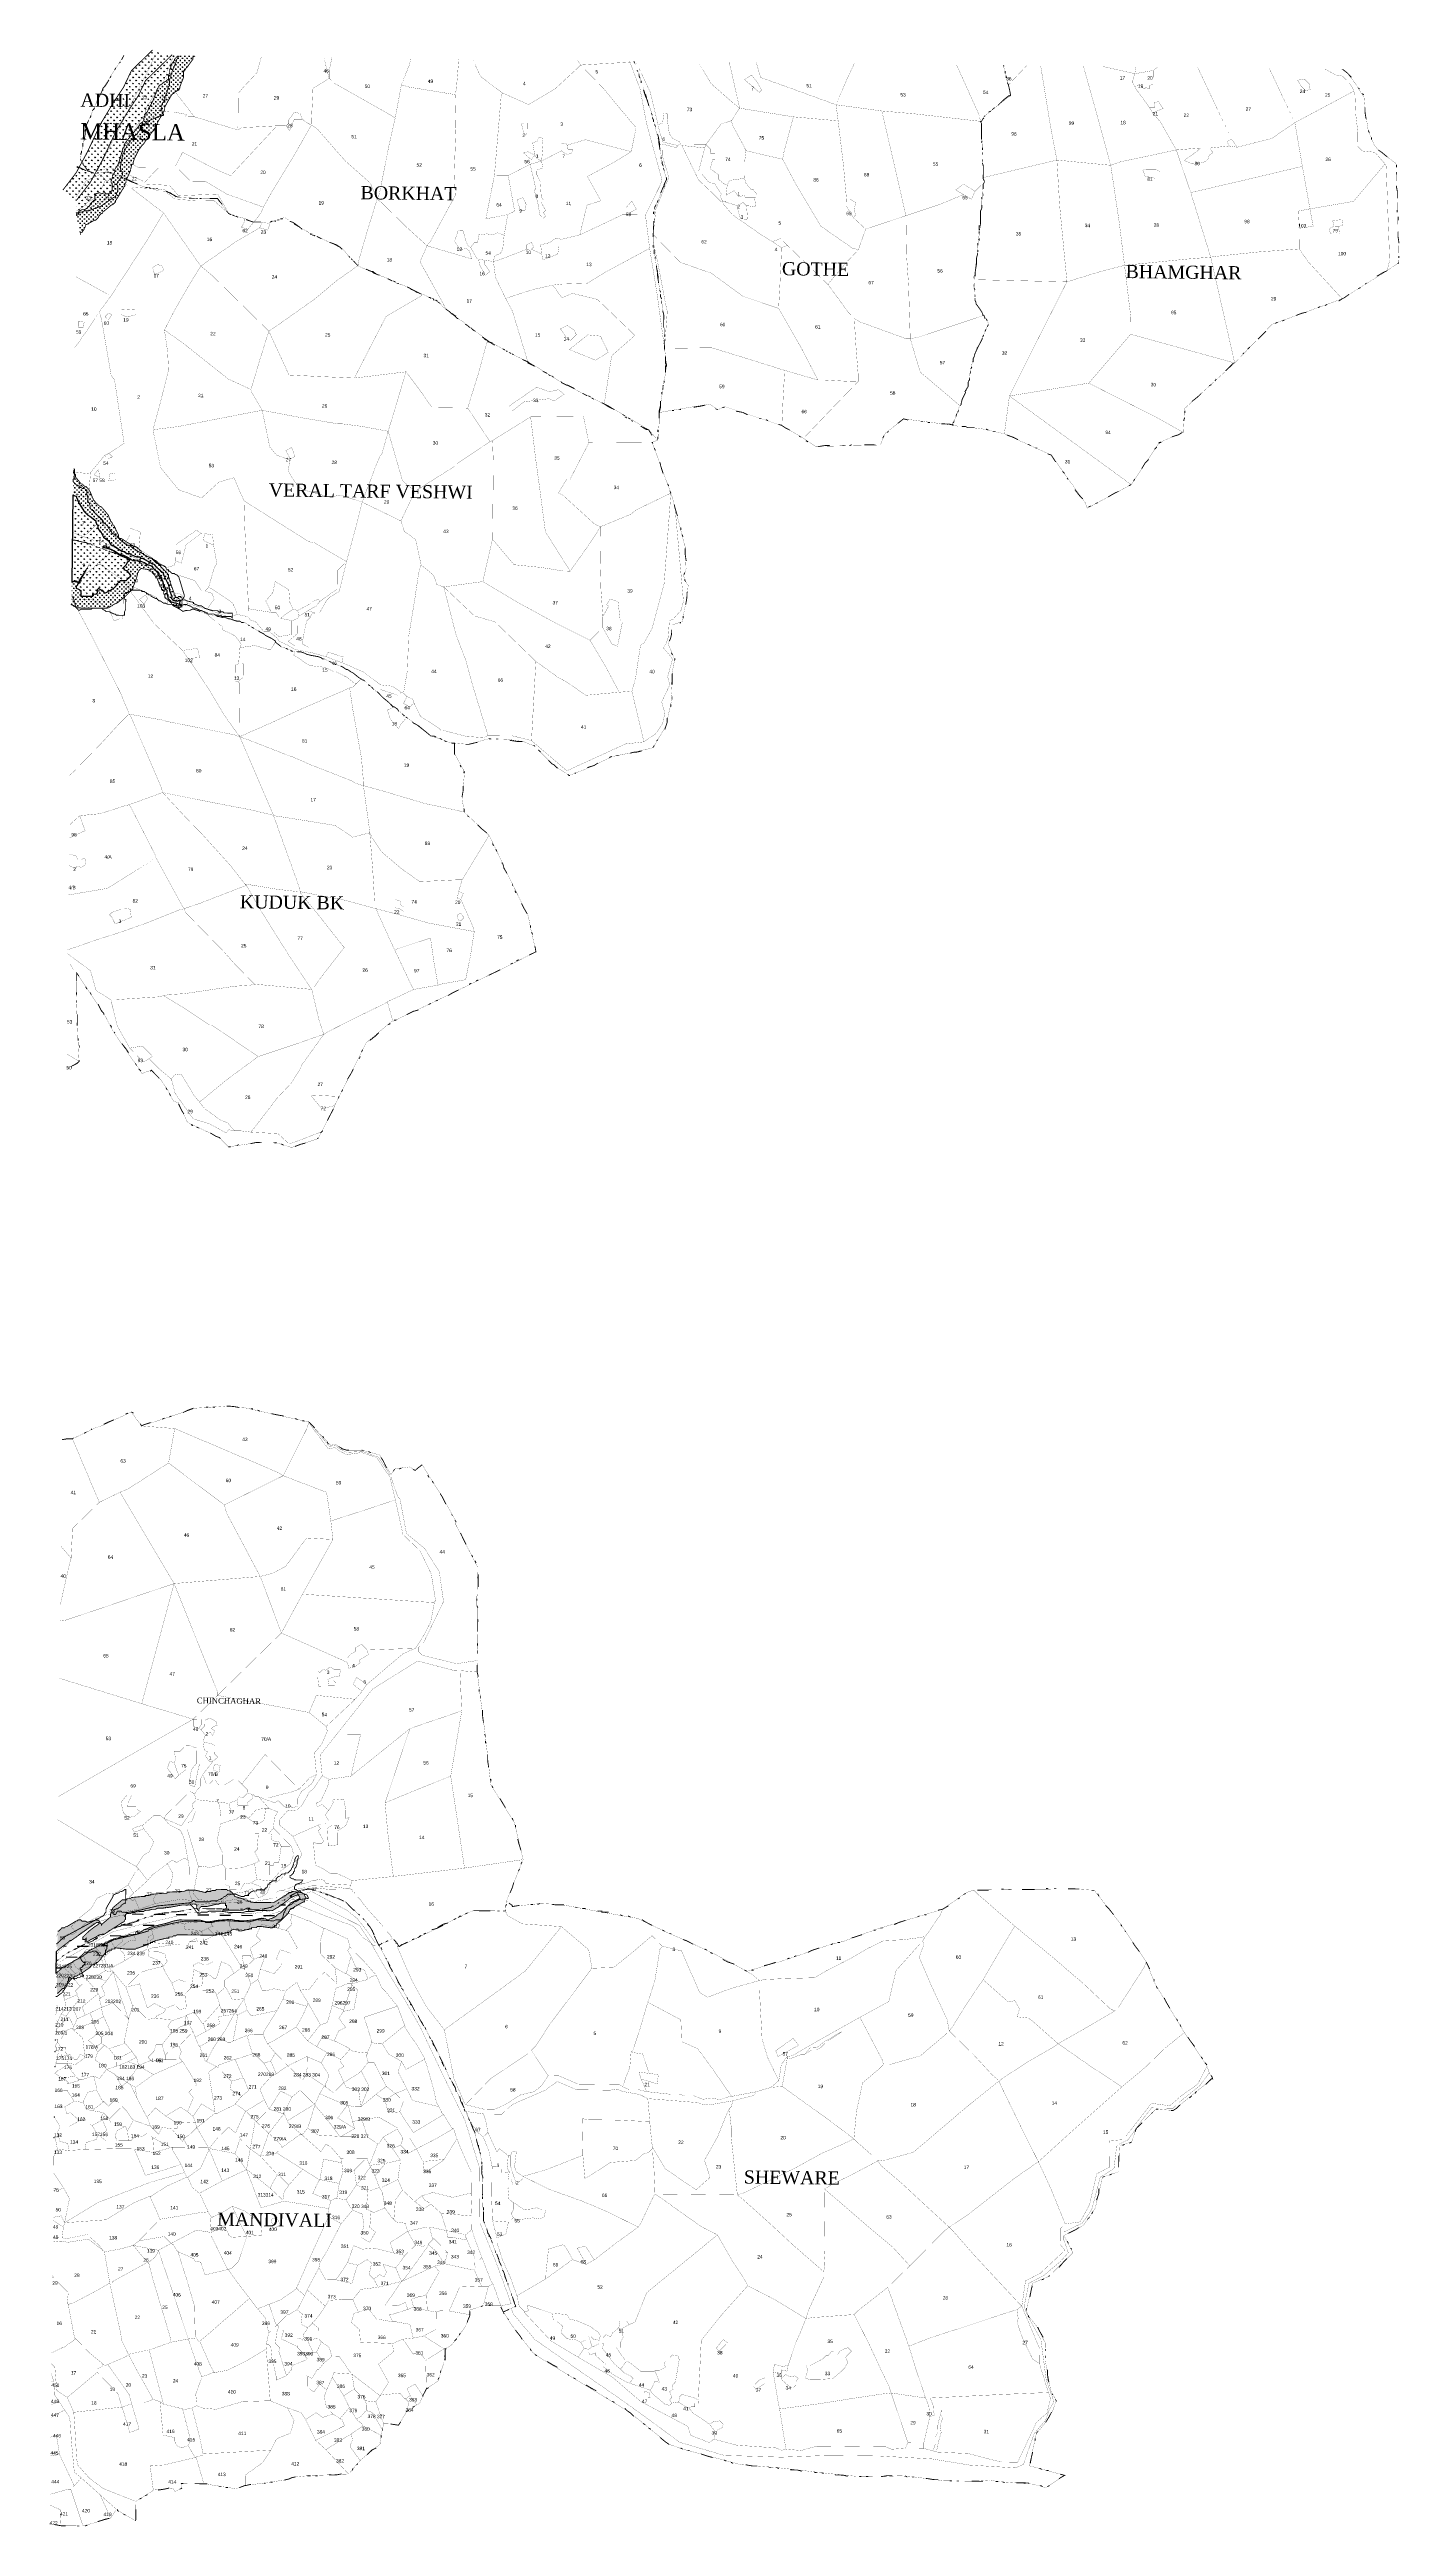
# Model space of a CAD drawing. Header units: metres. Extents: x 301380 to 306099, y 1982558 to 1991216.
import ezdxf

# ---------------------------------------------------------------- set-up
doc = ezdxf.new("R2010")
doc.units = ezdxf.units.M
for name, color, linetype in [('CRZ LINE FOR RIVER OR CREEK', 84, 'Continuous'), ('HAZARDS LINE', 1, 'Continuous'), ('HIGH TIDE LINE', 220, 'Continuous'), ('LOW TIDE LINE', 5, 'Continuous'), ('MANGROOVE HATCH', 104, 'Continuous'), ('MANGROOVES BUFFER ZONE', 120, 'Continuous'), ('NDZ-200M FROM CRZ', 30, 'Continuous'), ('PDF_Taluk Boundary - Default', 7, 'Continuous'), ('SURVEY NO.', 7, 'Continuous'), ('SURVEY PLOT BOUNDARY', 35, 'Continuous'), ('VILLAGE BOUNDARY', 212, 'Continuous'), ('VILLAGE NAME', 3, 'Continuous'), ('WATERBODY', 141, 'Continuous')]:
    doc.layers.add(name, color=color, linetype=linetype)
doc.styles.add('PDF Arial', font='arial.ttf')
pattern_1 = [(89.338964, (295041.466, 1976559.506), (-10.681884, 10.931251), [2.865715, -18.748859]), (44.33896, (295041.466, 1976559.506), (-10.681884, 10.931251), [2.865715, -12.418097]), (134.33896, (295041.466, 1976559.506), (-10.931251, -10.681884), [2.865715, -12.418097])]
pattern_2 = [(359.338964, (295041.466, 1976559.5064), (7.7295618, 7.5532326), [3.820953, -11.462859]), (89.338964, (295043.354, 1976557.574), (-7.5532326, 7.7295618), [3.820953, -11.462859])]

# ---------------------------------------------------------------- blocks, each defined once
blk = doc.blocks.new('1')
at = {"layer": 'MANGROOVE HATCH'}
h = blk.add_hatch(dxfattribs=at)
h.set_pattern_fill('GRASS', color=256, scale=0.601725, angle=-0.66104)
h.set_pattern_definition(pattern_1)
h.paths.add_polyline_path([(301599.4, 1990747), (301595.5, 1990751), (301595.5, 1990755.1), (301599.7, 1990767), (301599.8, 1990775.1), (301603.8, 1990779), (301607.9, 1990787), (301608, 1990795), (301612.1, 1990803), (301616.2, 1990807), (301620.3, 1990815), (301624.4, 1990826.9), (301632.8, 1990854.9), (301637, 1990870.9), (301641, 1990874.9), (301641.1, 1990882.9), (301649.3, 1990894.9), (301665.6, 1990914.7), (301694, 1990950.5), (301694.1, 1990954.5), (301706.2, 1990962.4), (301710.3, 1990970.4), (301710.4, 1990978.4), (301714.5, 1990986.4), (301714.6, 1990990.4), (301722.7, 1990998.3), (301726.8, 1991010.3), (301739.1, 1991030.2), (301747.3, 1991050.2), (301755.6, 1991074.2), (301763.9, 1991090.1), (301771.9, 1991094.1), (301776, 1991098), (301788.1, 1991105.9), (301792.2, 1991109.9), (301796.2, 1991109.8), (301796.4, 1991125.9), (301800.5, 1991133.8), (301800.6, 1991145.9), (301804.7, 1991153.9), (301804.8, 1991161.9), (301817, 1991177.8), (301817.1, 1991181.8), (301825.2, 1991189.7), (301827.9, 1991193.7), (301796.6, 1991194.1), (301797.1, 1991190.1), (301797, 1991186), (301764.6, 1991154.3), (301715.9, 1991106.7), (301691.2, 1991054.9), (301654.5, 1990999.1), (301613.6, 1990931.4), (301564.3, 1990827.6), (301523.3, 1990751.9), (301474.4, 1990688.3), (301473.8, 1990640.1), (301482, 1990648), (301486, 1990652), (301494.1, 1990655.9), (301502.1, 1990655.8), (301510.2, 1990659.8), (301518.3, 1990667.7), (301522.3, 1990671.7), (301522.4, 1990675.7), (301530.5, 1990683.6), (301534.6, 1990687.6), (301538.6, 1990687.5), (301538.9, 1990711.6), (301542.9, 1990711.5), (301554.9, 1990715.4), (301562.9, 1990711.3), (301571, 1990715.2), (301575, 1990715.2), (301575, 1990711.2), (301587, 1990711), (301591, 1990715), (301595.1, 1990714.9), (301595.1, 1990719), (301599.2, 1990722.9)])
h = blk.add_hatch(dxfattribs=at)
h.set_pattern_fill('GRASS', color=256, scale=0.601725, angle=-0.66104)
h.set_pattern_definition(pattern_1)
h.paths.add_polyline_path([(301549.5, 1989552), (301545.6, 1989556), (301541.7, 1989564.1), (301541.7, 1989568.1), (301537.7, 1989572.2), (301521.8, 1989584.4), (301513.9, 1989588.5), (301509.9, 1989592.5), (301502, 1989600.7), (301486.2, 1989624.9), (301478.4, 1989641), (301478.4, 1989645.1), (301474.4, 1989649.1), (301474.5, 1989653.1), (301466.5, 1989657.2), (301462.5, 1989659.3), (301459, 1989352.4), (301463, 1989356.4), (301475.1, 1989356.2), (301479, 1989352.2), (301483.1, 1989352.1), (301483.1, 1989356.1), (301487.2, 1989364.1), (301507.6, 1989396), (301499.4, 1989380), (301487.2, 1989360.1), (301487.1, 1989352.1), (301483.1, 1989352.1), (301479, 1989348.2), (301478.9, 1989344.1), (301474.9, 1989340.2), (301474.8, 1989332.2), (301482.8, 1989328.1), (301490.8, 1989323.9), (301490.5, 1989303.9), (301530.6, 1989303.4), (301530.7, 1989311.5), (301542.8, 1989311.3), (301546.8, 1989315.3), (301546.9, 1989327.3), (301551, 1989331.3), (301559, 1989327.2), (301570.9, 1989319), (301570.9, 1989315), (301574.9, 1989315), (301603.1, 1989330.7), (301611.3, 1989338.6), (301615.4, 1989346.6), (301627.5, 1989358.5), (301647.6, 1989358.2), (301655.7, 1989366.2), (301663.8, 1989374.1), (301663.9, 1989378.1), (301655.9, 1989386.2), (301652, 1989394.3), (301648, 1989394.4), (301640, 1989398.5), (301640.1, 1989402.5), (301636.1, 1989402.5), (301640.1, 1989406.5), (301648.2, 1989414.4), (301652.3, 1989422.4), (301656.4, 1989426.4), (301660.5, 1989430.3), (301656.5, 1989434.4), (301648.5, 1989438.5), (301628.6, 1989446.7), (301618, 1989454.9), (301604.7, 1989463.1), (301592.7, 1989469.2), (301584.7, 1989471.3), (301572.7, 1989475.5), (301568.7, 1989475.5), (301568.8, 1989479.5), (301580.8, 1989479.4), (301580.7, 1989475.4), (301592.7, 1989469.2), (301600.7, 1989467.1), (301612.7, 1989459), (301618, 1989454.9), (301624.6, 1989450.8), (301640.6, 1989446.6), (301656.5, 1989438.4), (301664.5, 1989434.3), (301668.5, 1989430.2), (301688.5, 1989430), (301692.5, 1989425.9), (301700.5, 1989425.8), (301712.5, 1989421.7), (301724.4, 1989413.5), (301728.5, 1989413.5), (301736.4, 1989409.4), (301748.3, 1989397.2), (301760.2, 1989385), (301760.2, 1989381), (301772, 1989364.8), (301775.9, 1989356.8), (301779.8, 1989344.7), (301783.7, 1989336.6), (301787.7, 1989328.5), (301791.6, 1989324.5), (301791.5, 1989312.5), (301795.4, 1989308.4), (301795.3, 1989296.4), (301799.3, 1989292.3), (301803.2, 1989288.2), (301807.2, 1989284.2), (301819.2, 1989280), (301823.2, 1989280), (301835.2, 1989275.8), (301835.4, 1989291.9), (301827.3, 1989288), (301819.3, 1989288.1), (301815.3, 1989292.1), (301811.3, 1989292.2), (301807.3, 1989296.2), (301807.4, 1989304.2), (301799.6, 1989324.4), (301795.9, 1989344.5), (301788, 1989360.6), (301780.2, 1989376.8), (301776.3, 1989388.9), (301772.3, 1989388.9), (301764.4, 1989397), (301752.5, 1989409.2), (301744.5, 1989417.3), (301740.5, 1989417.4), (301728.6, 1989425.5), (301704.7, 1989437.8), (301696.7, 1989437.9), (301696.7, 1989441.9), (301684.7, 1989442.1), (301676.7, 1989446.2), (301664.7, 1989450.3), (301660.7, 1989454.4), (301648.7, 1989454.5), (301644.7, 1989458.6), (301636.8, 1989462.7), (301632.8, 1989462.7), (301608.9, 1989479.1), (301596.9, 1989483.2), (301592.9, 1989487.3), (301589, 1989495.3), (301585, 1989499.4), (301569.1, 1989511.6), (301561.3, 1989527.8), (301553.4, 1989535.9), (301549.4, 1989543.9)])
at = {"layer": 'MANGROOVES BUFFER ZONE'}
h = blk.add_hatch(dxfattribs=at)
h.set_pattern_fill('GRASS', color=256, scale=0.601725, angle=-0.66104)
h.set_pattern_definition(pattern_1)
h.paths.add_polyline_path([(301523.3, 1990751.9), (301564.3, 1990827.6), (301613.6, 1990931.4), (301654.5, 1990999.1), (301691.2, 1991054.9), (301715.9, 1991106.7), (301764.6, 1991154.3), (301797, 1991186), (301797.1, 1991190.1), (301796.6, 1991194.1), (301740.6, 1991214.1), (301723, 1991196.9), (301666.7, 1991141.9), (301643.5, 1991093.2), (301643.1, 1991055.4), (301635.1, 1991055.5), (301635.3, 1991078.2), (301623.1, 1991059.7), (301623.1, 1991055.7), (301620.5, 1991055.7), (301604.1, 1991030.9), (301561.1, 1990959.6), (301511.2, 1990854.6), (301493.9, 1990822.6), (301511.7, 1990792.1), (301507.7, 1990792.2), (301482.5, 1990801.7), (301473.2, 1990784.4), (301427.2, 1990724.5), (301474.4, 1990688.3)])
at = {"layer": 'NDZ-200M FROM CRZ'}
h = blk.add_hatch(dxfattribs=at)
h.set_pattern_fill('CROSS', color=256, scale=1.20345, angle=-0.66104)
h.set_pattern_definition(pattern_2)
h.paths.add_polyline_path([(301717.5, 1990898.1), (301737.9, 1990925.9), (301741.9, 1990929.9), (301746, 1990933.9), (301746, 1990937.9), (301750.1, 1990941.8), (301754.2, 1990945.8), (301754.3, 1990953.8), (301758.3, 1990953.8), (301758.4, 1990961.8), (301774.7, 1990989.7), (301782.9, 1991005.7), (301783, 1991013.7), (301791.2, 1991029.6), (301807.6, 1991057.5), (301811.7, 1991061.5), (301815.7, 1991061.5), (301815.7, 1991065.5), (301823.8, 1991069.4), (301827.8, 1991073.3), (301831.9, 1991073.3), (301836, 1991081.3), (301836, 1991085.3), (301848.4, 1991117.2), (301848.7, 1991141.3), (301852.7, 1991141.3), (301856.8, 1991149.2), (301860.9, 1991153.2), (301881.2, 1991181.1), (301881.3, 1991189.1), (301889.4, 1991193), (301827.9, 1991193.7), (301825.2, 1991189.7), (301817.1, 1991181.8), (301817, 1991177.8), (301804.8, 1991161.9), (301804.7, 1991153.9), (301800.6, 1991145.9), (301800.5, 1991133.8), (301796.4, 1991125.9), (301796.2, 1991109.8), (301792.2, 1991109.9), (301788.1, 1991105.9), (301776, 1991098), (301771.9, 1991094.1), (301763.9, 1991090.1), (301755.6, 1991074.2), (301747.3, 1991050.2), (301739.1, 1991030.2), (301726.8, 1991010.3), (301722.7, 1990998.3), (301714.6, 1990990.4), (301714.5, 1990986.4), (301710.4, 1990978.4), (301710.3, 1990970.4), (301706.2, 1990962.4), (301694.1, 1990954.5), (301694, 1990950.5), (301665.6, 1990914.7), (301649.3, 1990894.9), (301641.1, 1990882.9), (301641, 1990874.9), (301637, 1990870.9), (301632.8, 1990854.9), (301624.4, 1990826.9), (301620.3, 1990815), (301616.2, 1990807), (301612.1, 1990803), (301608, 1990795), (301607.9, 1990787), (301603.8, 1990779), (301599.8, 1990775.1), (301599.7, 1990767), (301595.5, 1990755.1), (301595.5, 1990751), (301599.4, 1990747), (301599.2, 1990722.9), (301595.1, 1990719), (301595.1, 1990714.9), (301591, 1990715), (301587, 1990711), (301575, 1990711.2), (301575, 1990715.2), (301571, 1990715.2), (301562.9, 1990711.3), (301554.9, 1990715.4), (301542.9, 1990711.5), (301538.9, 1990711.6), (301538.6, 1990687.5), (301534.6, 1990687.6), (301530.5, 1990683.6), (301522.4, 1990675.7), (301522.3, 1990671.7), (301518.3, 1990667.7), (301510.2, 1990659.8), (301502.1, 1990655.8), (301494.1, 1990655.9), (301486, 1990652), (301482, 1990648), (301473.8, 1990640.1), (301489.1, 1990567.7), (301489.1, 1990575.7), (301493.2, 1990575.7), (301501.3, 1990587.6), (301501.4, 1990591.7), (301505.4, 1990595.6), (301505.5, 1990603.6), (301509.5, 1990603.6), (301537.8, 1990619.3), (301541.8, 1990619.3), (301545.9, 1990623.2), (301549.9, 1990627.2), (301554, 1990635.2), (301558.1, 1990639.1), (301562.1, 1990643.1), (301566.1, 1990643.1), (301566.2, 1990647.1), (301590.5, 1990666.9), (301594.5, 1990670.8), (301602.6, 1990674.7), (301606.7, 1990678.7), (301610.7, 1990682.7), (301610.8, 1990686.7), (301618.9, 1990698.6), (301635.3, 1990726.5), (301639.4, 1990730.5), (301639.4, 1990734.5), (301643.5, 1990738.5), (301643.6, 1990746.5), (301647.6, 1990750.4), (301647.7, 1990758.5), (301651.8, 1990766.4), (301664.2, 1990794.4), (301664.2, 1990798.4), (301668.4, 1990814.4), (301672.4, 1990814.4), (301672.5, 1990818.4), (301676.7, 1990834.4), (301693.1, 1990866.3), (301705.3, 1990882.2), (301709.3, 1990886.1)])
h = blk.add_hatch(dxfattribs=at)
h.set_pattern_fill('CROSS', color=256, scale=1.20345, angle=-0.66104)
h.set_pattern_definition(pattern_2)
h.paths.add_polyline_path([(301550.4, 1989624.2), (301546.4, 1989628.2), (301542.4, 1989628.3), (301542.4, 1989632.3), (301534.5, 1989640.4), (301522.8, 1989668.6), (301518.9, 1989676.7), (301514.9, 1989680.7), (301511, 1989684.8), (301507, 1989688.9), (301503, 1989688.9), (301499, 1989693), (301495.1, 1989697), (301491, 1989697.1), (301471.3, 1989721.4), (301471.4, 1989729.4), (301467.4, 1989733.5), (301467.6, 1989749.5), (301463.6, 1989749.5), (301462.5, 1989659.3), (301466.5, 1989657.2), (301474.5, 1989653.1), (301474.4, 1989649.1), (301478.4, 1989645.1), (301478.4, 1989641), (301486.2, 1989624.9), (301502, 1989600.7), (301509.9, 1989592.5), (301513.9, 1989588.5), (301521.8, 1989584.4), (301537.7, 1989572.2), (301541.7, 1989568.1), (301541.7, 1989564.1), (301545.6, 1989556), (301549.5, 1989552), (301549.4, 1989543.9), (301553.4, 1989535.9), (301561.3, 1989527.8), (301569.1, 1989511.6), (301585, 1989499.4), (301589, 1989495.3), (301592.9, 1989487.3), (301596.9, 1989483.2), (301608.9, 1989479.1), (301632.8, 1989462.7), (301636.8, 1989462.7), (301644.7, 1989458.6), (301648.7, 1989454.5), (301660.7, 1989454.4), (301664.7, 1989450.3), (301676.7, 1989446.2), (301684.7, 1989442.1), (301696.7, 1989441.9), (301696.7, 1989437.9), (301704.7, 1989437.8), (301728.6, 1989425.5), (301740.5, 1989417.4), (301744.5, 1989417.3), (301752.5, 1989409.2), (301764.4, 1989397), (301772.3, 1989388.9), (301776.3, 1989388.9), (301780.2, 1989376.8), (301788, 1989360.6), (301795.9, 1989344.5), (301799.6, 1989324.4), (301807.4, 1989304.2), (301807.3, 1989296.2), (301811.3, 1989292.2), (301815.3, 1989292.1), (301819.3, 1989288.1), (301827.3, 1989288), (301835.4, 1989291.9), (301835.2, 1989275.8), (301823.2, 1989280), (301819.2, 1989280), (301807.2, 1989284.2), (301803.2, 1989288.2), (301799.3, 1989292.3), (301795.3, 1989296.4), (301795.4, 1989308.4), (301791.5, 1989312.5), (301791.6, 1989324.5), (301787.7, 1989328.5), (301783.7, 1989336.6), (301779.8, 1989344.7), (301775.9, 1989356.8), (301772, 1989364.8), (301760.2, 1989381), (301760.2, 1989385), (301748.3, 1989397.2), (301736.4, 1989409.4), (301728.5, 1989413.5), (301724.4, 1989413.5), (301712.5, 1989421.7), (301700.5, 1989425.8), (301692.5, 1989425.9), (301688.5, 1989430), (301668.5, 1989430.2), (301664.5, 1989434.3), (301656.5, 1989438.4), (301640.6, 1989446.6), (301624.6, 1989450.8), (301618, 1989454.9), (301628.6, 1989446.7), (301648.5, 1989438.5), (301656.5, 1989434.4), (301660.5, 1989430.3), (301656.4, 1989426.4), (301652.3, 1989422.4), (301648.2, 1989414.4), (301640.1, 1989406.5), (301636.1, 1989402.5), (301640.1, 1989402.5), (301640, 1989398.5), (301648, 1989394.4), (301652, 1989394.3), (301655.9, 1989386.2), (301663.9, 1989378.1), (301663.8, 1989374.1), (301655.7, 1989366.2), (301647.6, 1989358.2), (301627.5, 1989358.5), (301615.4, 1989346.6), (301611.3, 1989338.6), (301603.1, 1989330.7), (301574.9, 1989315), (301570.9, 1989315), (301570.9, 1989319), (301559, 1989327.2), (301551, 1989331.3), (301546.9, 1989327.3), (301546.8, 1989315.3), (301542.8, 1989311.3), (301530.7, 1989311.5), (301530.6, 1989303.4), (301490.5, 1989303.9), (301490.8, 1989323.9), (301482.8, 1989328.1), (301474.8, 1989332.2), (301474.9, 1989340.2), (301478.9, 1989344.1), (301479, 1989348.2), (301483.1, 1989352.1), (301479, 1989352.2), (301475.1, 1989356.2), (301463, 1989356.4), (301459, 1989352.4), (301458.1, 1989276.2), (301462.1, 1989272.1), (301470, 1989268), (301474, 1989264), (301506.1, 1989263.6), (301546.2, 1989263.1), (301582.3, 1989262.7), (301582.4, 1989266.7), (301590.4, 1989266.6), (301594.4, 1989270.6), (301598.4, 1989270.5), (301602.5, 1989274.5), (301618.6, 1989282.4), (301642.9, 1989302.1), (301647, 1989306.1), (301651, 1989310.1), (301659.2, 1989318), (301663.2, 1989322), (301667.3, 1989325.9), (301671.3, 1989329.9), (301671.4, 1989333.9), (301683.8, 1989365.9), (301688, 1989381.9), (301688, 1989385.9), (301692.1, 1989389.8), (301692.1, 1989393.8), (301696.2, 1989397.8), (301700.2, 1989401.8), (301728.3, 1989397.4), (301728.2, 1989393.4), (301732.2, 1989393.4), (301736.2, 1989389.3), (301740.2, 1989389.3), (301740.2, 1989385.3), (301744.2, 1989385.2), (301744.1, 1989381.2), (301748.1, 1989381.2), (301748.1, 1989377.1), (301752.1, 1989373.1), (301752, 1989369.1), (301756, 1989369), (301767.7, 1989336.8), (301771.7, 1989336.8), (301771.6, 1989328.7), (301775.6, 1989328.7), (301775.6, 1989324.7), (301779.6, 1989324.6), (301779.4, 1989312.6), (301783.4, 1989308.5), (301783.3, 1989300.5), (301807.2, 1989280.2), (301807.1, 1989276.2), (301811.1, 1989276.1), (301811.1, 1989272.1), (301815.1, 1989272.1), (301819, 1989268), (301831.1, 1989267.9), (301831, 1989263.9), (301835, 1989263.8), (301839.1, 1989267.8), (301843.1, 1989267.7), (301843.5, 1989299.8), (301839.5, 1989299.9), (301839.5, 1989303.9), (301831.5, 1989304), (301827.4, 1989300), (301819.4, 1989300.1), (301819.5, 1989308.1), (301815.5, 1989308.2), (301815.6, 1989316.2), (301803.9, 1989348.4), (301804, 1989356.4), (301800.1, 1989360.5), (301800.1, 1989368.5), (301796.1, 1989368.6), (301796.3, 1989380.6), (301792.3, 1989384.7), (301768.5, 1989409), (301768.6, 1989413), (301764.6, 1989417.1), (301760.6, 1989421.1), (301756.6, 1989421.2), (301756.7, 1989425.2), (301752.7, 1989425.2), (301752.7, 1989429.3), (301748.7, 1989429.3), (301744.7, 1989433.4), (301740.7, 1989433.4), (301740.8, 1989437.4), (301736.8, 1989437.5), (301708.8, 1989449.8), (301708.9, 1989453.8), (301704.9, 1989453.9), (301700.9, 1989457.9), (301700.9, 1989461.9), (301697, 1989466), (301693, 1989470.1), (301689, 1989470.1), (301689, 1989474.1), (301681.1, 1989478.2), (301677.1, 1989478.3), (301649.2, 1989494.6), (301637.2, 1989502.8), (301629.3, 1989506.9), (301625.2, 1989507), (301621.3, 1989511), (301621.4, 1989519), (301605.7, 1989551.3), (301601.7, 1989555.4), (301597.8, 1989563.4), (301593.8, 1989567.5), (301593.9, 1989571.5), (301589.9, 1989575.6), (301586.1, 1989587.6), (301566.3, 1989611.9), (301562.3, 1989616), (301554.3, 1989620.1)])
h = blk.add_hatch(dxfattribs=at)
h.set_pattern_fill('CROSS', color=256, scale=1.20345, angle=-0.66104)
h.set_pattern_definition(pattern_2)
h.paths.add_polyline_path([(301842.9, 1984730), (301863, 1984729.8), (301867, 1984733.8), (301891.1, 1984733.5), (301895, 1984729.4), (301894.9, 1984717.4), (301902.8, 1984709.3), (301902.9, 1984717.3), (301907, 1984721.3), (301911, 1984725.2), (301931.1, 1984725), (301947.2, 1984728.8), (301963.3, 1984732.7), (301971.3, 1984732.6), (301979.4, 1984736.5), (301995.4, 1984736.3), (301995.3, 1984728.3), (301999.3, 1984728.2), (301999.2, 1984720.2), (301995.2, 1984716.2), (301991.2, 1984716.3), (301987.1, 1984712.3), (302055.3, 1984711.5), (302071.4, 1984719.4), (302079.5, 1984719.3), (302079.4, 1984715.3), (302075.4, 1984715.3), (302075.4, 1984711.3), (302079.3, 1984707.3), (302091.4, 1984707.1), (302103.4, 1984711), (302159.6, 1984710.3), (302171.7, 1984718.2), (302179.8, 1984722.1), (302187.9, 1984730.1), (302196, 1984734), (302212.1, 1984745.8), (302220.3, 1984753.8), (302236.4, 1984761.6), (302248.5, 1984765.5), (302248.5, 1984769.5), (302256.4, 1984753.4), (302248.3, 1984749.4), (302224.1, 1984737.7), (302207.9, 1984721.8), (302187.6, 1984702), (302179.5, 1984698.1), (302171.4, 1984690.1), (302155.2, 1984682.3), (302151.2, 1984682.4), (302147.2, 1984678.4), (302139.2, 1984678.5), (302135.2, 1984682.5), (302115.1, 1984682.8), (302099, 1984678.9), (302066.9, 1984675.3), (302034.8, 1984675.7), (302010.8, 1984680), (301966.6, 1984676.5), (301946.5, 1984672.7), (301922.5, 1984673), (301906.5, 1984677.2), (301834.3, 1984678), (301814.2, 1984674.2), (301790, 1984666.5), (301741.8, 1984655), (301729.7, 1984651.1), (301721.6, 1984647.2), (301709.5, 1984643.3), (301705.5, 1984639.3), (301697.4, 1984635.4), (301693.4, 1984635.5), (301693.3, 1984631.5), (301689.3, 1984631.5), (301689.4, 1984639.5), (301681.4, 1984635.6), (301681.3, 1984627.6), (301661.2, 1984627.8), (301653.1, 1984623.9), (301641.1, 1984620), (301633, 1984620.1), (301616.9, 1984612.3), (301604.9, 1984612.4), (301600.8, 1984608.5), (301596.8, 1984608.5), (301592.7, 1984604.5), (301588.7, 1984604.6), (301584.7, 1984600.6), (301576.7, 1984600.7), (301568.5, 1984592.8), (301560.5, 1984592.9), (301540.3, 1984581.1), (301516.1, 1984569.3), (301512.1, 1984565.4), (301504, 1984565.4), (301495.9, 1984557.5), (301491.9, 1984553.5), (301487.8, 1984549.6), (301479.7, 1984541.7), (301463.6, 1984533.8), (301459.5, 1984529.8), (301443.4, 1984522), (301431.2, 1984514.1), (301423.2, 1984510.2), (301419.1, 1984506.2), (301415.1, 1984502.3), (301411, 1984498.3), (301406.9, 1984494.3), (301406.1, 1984422.1), (301410.1, 1984422.1), (301414.2, 1984426.1), (301418.2, 1984430), (301426.4, 1984438), (301430.4, 1984437.9), (301434.5, 1984445.9), (301434.5, 1984449.9), (301438.5, 1984449.8), (301458.9, 1984473.7), (301462.9, 1984473.6), (301462.9, 1984477.7), (301466.9, 1984477.6), (301467, 1984481.6), (301475, 1984481.5), (301479.1, 1984485.5), (301483.1, 1984485.4), (301487.1, 1984489.4), (301491.1, 1984489.4), (301495.2, 1984493.3), (301523.5, 1984513.1), (301523.5, 1984517.1), (301527.6, 1984517), (301527.6, 1984521), (301535.6, 1984520.9), (301539.7, 1984524.9), (301543.7, 1984524.9), (301543.7, 1984528.9), (301547.7, 1984528.8), (301551.8, 1984532.8), (301555.9, 1984536.8), (301576.2, 1984564.6), (301580.3, 1984564.6), (301584.3, 1984568.5), (301588.3, 1984568.5), (301588.4, 1984572.5), (301596.4, 1984572.4), (301596.4, 1984576.4), (301608.5, 1984576.3), (301608.5, 1984580.3), (301612.5, 1984580.2), (301648.6, 1984575.8), (301680.7, 1984575.4), (301684.7, 1984579.4), (301688.7, 1984579.4), (301721, 1984591), (301725, 1984591), (301725, 1984595), (301733, 1984594.9), (301733.1, 1984598.9), (301741.1, 1984598.8), (301741.2, 1984602.8), (301749.2, 1984602.7), (301749.2, 1984606.7), (301757.2, 1984606.7), (301789.4, 1984614.3), (301797.4, 1984614.2), (301797.5, 1984618.2), (301809.5, 1984618.1), (301813.6, 1984622.1), (301821.6, 1984622), (301825.7, 1984625.9), (301829.7, 1984625.9), (301861.8, 1984625.5), (301905.9, 1984625), (301938, 1984624.6), (301962, 1984624.4), (301966.1, 1984628.3), (301978.1, 1984628.2), (302010.3, 1984635.8), (302014.4, 1984639.8), (302018.4, 1984643.8), (302042.5, 1984643.5), (302042.4, 1984639.5), (302050.5, 1984639.4), (302082.6, 1984647), (302086.6, 1984647), (302086.7, 1984651), (302102.7, 1984650.8), (302106.8, 1984654.8), (302122.8, 1984654.6), (302154.9, 1984650.2), (302158.9, 1984650.2), (302162.9, 1984654.1), (302167, 1984654.1), (302167, 1984658.1), (302171, 1984658.1), (302175.1, 1984662), (302175.1, 1984666), (302179.1, 1984666), (302179.2, 1984670), (302183.2, 1984669.9), (302183.2, 1984674), (302187.2, 1984673.9), (302211.6, 1984697.7), (302215.6, 1984701.7), (302215.7, 1984705.7), (302219.7, 1984709.6), (302219.8, 1984713.7), (302223.8, 1984713.6), (302223.9, 1984717.6), (302231.9, 1984717.5), (302231.9, 1984721.5), (302235.9, 1984721.5), (302236, 1984725.5), (302240, 1984725.5), (302268.2, 1984741.2), (302272.3, 1984741.1), (302272.4, 1984749.2), (302276.4, 1984753.1), (302276.5, 1984757.1), (302272.5, 1984761.2), (302272.5, 1984765.2), (302268.6, 1984769.3), (302260.6, 1984773.4), (302228.6, 1984777.7), (302224.5, 1984773.8), (302216.5, 1984773.9), (302216.4, 1984769.9), (302212.4, 1984769.9), (302208.4, 1984765.9), (302204.3, 1984762), (302200.3, 1984762), (302200.2, 1984758), (302196.2, 1984758.1), (302163.9, 1984738.4), (302123.8, 1984738.8), (302083.7, 1984739.3), (302083.7, 1984743.3), (302075.7, 1984743.4), (302071.8, 1984747.5), (302063.7, 1984747.6), (302055.8, 1984751.7), (302027.8, 1984760), (302023.9, 1984768.1), (302019.9, 1984772.1), (302015.9, 1984776.2), (302011.9, 1984776.2), (302012, 1984780.2), (302003.9, 1984780.3), (302000, 1984784.4), (301963.9, 1984784.8), (301959.8, 1984780.9), (301947.8, 1984781), (301943.7, 1984777), (301927.7, 1984777.2), (301927.6, 1984773.2), (301891.6, 1984781.6), (301859.6, 1984782), (301851.5, 1984778.1), (301791.3, 1984774.8), (301791.2, 1984770.8), (301775.2, 1984770.9), (301735, 1984767.4), (301727, 1984763.5), (301714.9, 1984763.6), (301714.9, 1984759.6), (301702.8, 1984759.7), (301666.7, 1984756.1), (301662.6, 1984752.2), (301650.6, 1984752.3), (301650.6, 1984748.3), (301634.5, 1984748.5), (301630.5, 1984744.5), (301602.1, 1984720.8), (301598, 1984712.8), (301597.9, 1984704.8), (301593.9, 1984700.8), (301593.7, 1984688.8), (301589.7, 1984684.8), (301561.3, 1984661.1), (301561.4, 1984665.1), (301557.3, 1984665.1), (301557.4, 1984669.1), (301553.4, 1984673.2), (301553.5, 1984677.2), (301545.4, 1984677.3), (301545.5, 1984681.3), (301541.5, 1984681.4), (301541.4, 1984677.4), (301513.3, 1984669.7), (301505.3, 1984673.8), (301493.3, 1984673.9), (301489.3, 1984678), (301481.3, 1984678), (301477.2, 1984674.1), (301473.2, 1984674.1), (301440.9, 1984654.4), (301436.9, 1984654.5), (301432.8, 1984650.5), (301424.8, 1984650.6), (301420.7, 1984646.6), (301416.7, 1984642.7), (301412.6, 1984638.7), (301408.6, 1984638.8), (301408.6, 1984634.8), (301407.8, 1984571.6), (301448.3, 1984602.2), (301452.4, 1984606.2), (301456.4, 1984606.1), (301545.4, 1984669.3), (301553.4, 1984669.2), (301553.3, 1984665.2), (301549.3, 1984661.2), (301537.1, 1984653.3), (301516.9, 1984637.5), (301508.8, 1984629.6), (301500.7, 1984621.7), (301496.6, 1984617.7), (301496.5, 1984609.7), (301504.6, 1984609.6), (301508.6, 1984613.5), (301508.5, 1984605.5), (301504.5, 1984605.6), (301504.5, 1984601.5), (301512.5, 1984601.5), (301524.6, 1984609.3), (301540.7, 1984617.2), (301552.9, 1984625.1), (301569, 1984628.9), (301573, 1984628.8), (301597.2, 1984644.6), (301621.5, 1984660.4), (301633.6, 1984668.3), (301641.7, 1984672.2), (301641.7, 1984676.2), (301645.8, 1984680.2), (301645.9, 1984688.2), (301641.9, 1984692.2), (301645.9, 1984692.2), (301646, 1984696.2), (301650, 1984700.2), (301662, 1984700), (301670.1, 1984704), (301678.1, 1984703.9), (301686.2, 1984707.8), (301710.3, 1984707.5), (301714.3, 1984711.5), (301726.4, 1984711.3), (301738.4, 1984715.2), (301750.5, 1984715.1), (301758.5, 1984719), (301774.6, 1984718.8), (301802.7, 1984722.5)])
at = {"layer": 'WATERBODY'}
h = blk.add_hatch(dxfattribs=at)
h.set_pattern_fill('DASH', color=256, scale=12.034497, angle=-0.66104)
h.set_pattern_definition([(359.33896, (295041.466, 1976559.506), (38.64781, 37.76616), [38.20953, -38.20953])])
h.paths.add_polyline_path([(301790, 1984666.5), (301814.2, 1984674.2), (301834.3, 1984678), (301906.5, 1984677.2), (301922.5, 1984673), (301946.5, 1984672.7), (301966.6, 1984676.5), (302010.8, 1984680), (302034.8, 1984675.7), (302066.9, 1984675.3), (302099, 1984678.9), (302115.1, 1984682.8), (302135.2, 1984682.5), (302139.2, 1984678.5), (302147.2, 1984678.4), (302151.2, 1984682.4), (302155.2, 1984682.3), (302171.4, 1984690.1), (302179.5, 1984698.1), (302187.6, 1984702), (302207.9, 1984721.8), (302224.1, 1984737.7), (302248.3, 1984749.4), (302256.4, 1984753.4), (302248.5, 1984769.5), (302248.5, 1984765.5), (302236.4, 1984761.6), (302220.3, 1984753.8), (302212.1, 1984745.8), (302196, 1984734), (302187.9, 1984730.1), (302179.8, 1984722.1), (302171.7, 1984718.2), (302159.6, 1984710.3), (302103.4, 1984711), (302091.4, 1984707.1), (302079.3, 1984707.3), (302067.3, 1984707.4), (302055.2, 1984703.5), (302011.1, 1984704), (301979, 1984708.4), (301938.9, 1984708.9), (301930.9, 1984705), (301910.8, 1984705.2), (301906.8, 1984701.2), (301898.7, 1984701.3), (301894.8, 1984705.4), (301890.8, 1984709.4), (301886.9, 1984717.5), (301882.9, 1984721.6), (301879, 1984725.6), (301871, 1984733.7), (301867, 1984733.8), (301863, 1984729.8), (301842.9, 1984730), (301802.7, 1984722.5), (301774.6, 1984718.8), (301758.5, 1984719), (301750.5, 1984715.1), (301738.4, 1984715.2), (301726.4, 1984711.3), (301714.3, 1984711.5), (301710.3, 1984707.5), (301686.2, 1984707.8), (301678.1, 1984703.9), (301670.1, 1984704), (301662, 1984700), (301650, 1984700.2), (301646, 1984696.2), (301645.9, 1984692.2), (301641.9, 1984692.2), (301645.9, 1984688.2), (301645.8, 1984680.2), (301641.7, 1984676.2), (301641.7, 1984672.2), (301633.6, 1984668.3), (301621.5, 1984660.4), (301597.2, 1984644.6), (301573, 1984628.8), (301569, 1984628.9), (301552.9, 1984625.1), (301540.7, 1984617.2), (301524.6, 1984609.3), (301512.5, 1984601.5), (301504.5, 1984601.5), (301504.5, 1984605.6), (301508.5, 1984605.5), (301508.6, 1984613.5), (301504.6, 1984609.6), (301496.5, 1984609.7), (301496.6, 1984617.7), (301500.7, 1984621.7), (301508.8, 1984629.6), (301516.9, 1984637.5), (301537.1, 1984653.3), (301549.3, 1984661.2), (301553.3, 1984665.2), (301553.4, 1984669.2), (301545.4, 1984669.3), (301456.4, 1984606.1), (301452.4, 1984606.2), (301448.3, 1984602.2), (301403.8, 1984567.9), (301402.9, 1984490.4), (301411, 1984498.3), (301415.1, 1984502.3), (301419.1, 1984506.2), (301423.2, 1984510.2), (301431.2, 1984514.1), (301443.4, 1984522), (301459.5, 1984529.8), (301463.6, 1984533.8), (301479.7, 1984541.7), (301487.8, 1984549.6), (301491.9, 1984553.5), (301495.9, 1984557.5), (301504, 1984565.4), (301512.1, 1984565.4), (301516.1, 1984569.3), (301540.3, 1984581.1), (301560.5, 1984592.9), (301568.5, 1984592.8), (301576.7, 1984600.7), (301584.7, 1984600.6), (301588.7, 1984604.6), (301592.7, 1984604.5), (301596.8, 1984608.5), (301600.8, 1984608.5), (301604.9, 1984612.4), (301616.9, 1984612.3), (301633, 1984620.1), (301641.1, 1984620), (301653.1, 1984623.9), (301661.2, 1984627.8), (301681.3, 1984627.6), (301681.4, 1984635.6), (301689.4, 1984639.5), (301689.3, 1984631.5), (301693.3, 1984631.5), (301693.4, 1984635.5), (301697.4, 1984635.4), (301705.5, 1984639.3), (301709.5, 1984643.3), (301721.6, 1984647.2), (301729.7, 1984651.1), (301741.8, 1984655)])
at = {"flags": 128}
blk.add_lwpolyline([(301707.6, 1984590.9), (301724.1, 1984593.1)], dxfattribs=at)
at = {"layer": 'CRZ LINE FOR RIVER OR CREEK', "const_width": 3.01}
for points in [[(301889.4, 1991193), (301881.3, 1991189.1), (301881.2, 1991181.1), (301860.9, 1991153.2), (301856.8, 1991149.2), (301852.7, 1991141.3), (301848.7, 1991141.3), (301848.4, 1991117.2), (301836, 1991085.3), (301836, 1991081.3), (301831.9, 1991073.3), (301827.8, 1991073.3), (301823.8, 1991069.4), (301815.7, 1991065.5), (301815.7, 1991061.5), (301811.7, 1991061.5), (301807.6, 1991057.5), (301791.2, 1991029.6), (301783, 1991013.7), (301782.9, 1991005.7), (301774.7, 1990989.7), (301758.4, 1990961.8), (301758.3, 1990953.8), (301754.3, 1990953.8), (301754.2, 1990945.8), (301750.1, 1990941.8), (301746, 1990937.9), (301746, 1990933.9), (301741.9, 1990929.9), (301737.9, 1990925.9), (301717.5, 1990898.1), (301709.3, 1990886.1), (301705.3, 1990882.2), (301693.1, 1990866.3), (301676.7, 1990834.4), (301672.5, 1990818.4), (301672.4, 1990814.4), (301668.4, 1990814.4), (301664.2, 1990798.4), (301664.2, 1990794.4), (301651.8, 1990766.4), (301647.7, 1990758.5), (301647.6, 1990750.4), (301643.6, 1990746.5), (301643.5, 1990738.5), (301639.4, 1990734.5), (301639.4, 1990730.5), (301635.3, 1990726.5), (301618.9, 1990698.6), (301610.8, 1990686.7), (301610.7, 1990682.7), (301606.7, 1990678.7), (301602.6, 1990674.7), (301594.5, 1990670.8), (301590.5, 1990666.9), (301566.2, 1990647.1), (301566.1, 1990643.1), (301562.1, 1990643.1), (301558.1, 1990639.1), (301554, 1990635.2), (301549.9, 1990627.2), (301545.9, 1990623.2), (301541.8, 1990619.3), (301537.8, 1990619.3), (301509.5, 1990603.6), (301505.5, 1990603.6), (301505.4, 1990595.6), (301501.4, 1990591.7), (301501.3, 1990587.6), (301493.2, 1990575.7), (301489.1, 1990575.7), (301489.1, 1990567.7)], [(301463.6, 1989749.5), (301467.6, 1989749.5), (301467.4, 1989733.5), (301471.4, 1989729.4), (301471.3, 1989721.4), (301491, 1989697.1), (301495.1, 1989697), (301499, 1989693), (301503, 1989688.9), (301507, 1989688.9), (301511, 1989684.8), (301514.9, 1989680.7), (301518.9, 1989676.7), (301522.8, 1989668.6), (301534.5, 1989640.4), (301542.4, 1989632.3), (301542.4, 1989628.3), (301546.4, 1989628.2), (301550.4, 1989624.2), (301554.3, 1989620.1), (301562.3, 1989616), (301566.3, 1989611.9), (301586.1, 1989587.6), (301589.9, 1989575.6), (301593.9, 1989571.5), (301593.8, 1989567.5), (301597.8, 1989563.4), (301601.7, 1989555.4), (301605.7, 1989551.3), (301621.4, 1989519), (301621.3, 1989511), (301625.2, 1989507), (301629.3, 1989506.9), (301637.2, 1989502.8), (301649.2, 1989494.6), (301677.1, 1989478.3), (301681.1, 1989478.2), (301689, 1989474.1), (301689, 1989470.1), (301693, 1989470.1), (301697, 1989466), (301700.9, 1989461.9), (301700.9, 1989457.9), (301704.9, 1989453.9), (301708.9, 1989453.8), (301708.8, 1989449.8), (301736.8, 1989437.5), (301740.8, 1989437.4), (301740.7, 1989433.4), (301744.7, 1989433.4), (301748.7, 1989429.3), (301752.7, 1989429.3), (301752.7, 1989425.2), (301756.7, 1989425.2), (301756.6, 1989421.2), (301760.6, 1989421.1), (301764.6, 1989417.1), (301768.6, 1989413), (301768.5, 1989409), (301792.3, 1989384.7), (301796.3, 1989380.6), (301796.1, 1989368.6), (301800.1, 1989368.5), (301800.1, 1989360.5), (301804, 1989356.4), (301803.9, 1989348.4), (301815.6, 1989316.2), (301815.5, 1989308.2), (301819.5, 1989308.1), (301819.4, 1989300.1), (301827.4, 1989300), (301831.5, 1989304), (301839.5, 1989303.9), (301839.5, 1989299.9), (301843.5, 1989299.8), (301843.1, 1989267.7), (301839.1, 1989267.8), (301835, 1989263.8), (301831, 1989263.9), (301831.1, 1989267.9), (301819, 1989268), (301815.1, 1989272.1), (301811.1, 1989272.1), (301811.1, 1989276.1), (301807.1, 1989276.2), (301807.2, 1989280.2), (301783.3, 1989300.5), (301783.4, 1989308.5), (301779.4, 1989312.6), (301779.6, 1989324.6), (301775.6, 1989324.7), (301775.6, 1989328.7), (301771.6, 1989328.7), (301771.7, 1989336.8), (301767.7, 1989336.8), (301756, 1989369), (301752, 1989369.1), (301752.1, 1989373.1), (301748.1, 1989377.1), (301748.1, 1989381.2), (301744.1, 1989381.2), (301744.2, 1989385.2), (301740.2, 1989385.3), (301740.2, 1989389.3), (301736.2, 1989389.3), (301732.2, 1989393.4), (301728.2, 1989393.4), (301728.3, 1989397.4), (301700.2, 1989401.8), (301696.2, 1989397.8), (301692.1, 1989393.8), (301692.1, 1989389.8), (301688, 1989385.9), (301688, 1989381.9), (301683.8, 1989365.9), (301671.4, 1989333.9), (301671.3, 1989329.9), (301667.3, 1989325.9), (301663.2, 1989322), (301659.2, 1989318), (301651, 1989310.1), (301647, 1989306.1), (301642.9, 1989302.1), (301618.6, 1989282.4), (301602.5, 1989274.5), (301598.4, 1989270.5), (301594.4, 1989270.6), (301590.4, 1989266.6), (301582.4, 1989266.7), (301582.3, 1989262.7), (301474, 1989264), (301470, 1989268), (301462.1, 1989272.1), (301458.1, 1989276.2)], [(301406.1, 1984422.1), (301410.1, 1984422.1), (301414.2, 1984426.1), (301418.2, 1984430), (301426.4, 1984438), (301430.4, 1984437.9), (301434.5, 1984445.9), (301434.5, 1984449.9), (301438.5, 1984449.8), (301458.9, 1984473.7), (301462.9, 1984473.6), (301462.9, 1984477.7), (301466.9, 1984477.6), (301467, 1984481.6), (301475, 1984481.5), (301479.1, 1984485.5), (301483.1, 1984485.4), (301487.1, 1984489.4), (301491.1, 1984489.4), (301495.2, 1984493.3), (301523.5, 1984513.1), (301523.5, 1984517.1), (301527.6, 1984517), (301527.6, 1984521), (301535.6, 1984520.9), (301539.7, 1984524.9), (301543.7, 1984524.9), (301543.7, 1984528.9), (301547.7, 1984528.8), (301551.8, 1984532.8), (301555.9, 1984536.8), (301576.2, 1984564.6), (301580.3, 1984564.6), (301584.3, 1984568.5), (301588.3, 1984568.5), (301588.4, 1984572.5), (301596.4, 1984572.4), (301596.4, 1984576.4), (301608.5, 1984576.3), (301608.5, 1984580.3), (301612.5, 1984580.2), (301648.6, 1984575.8), (301680.7, 1984575.4), (301684.7, 1984579.4), (301688.7, 1984579.4), (301721, 1984591), (301725, 1984591), (301725, 1984595), (301733, 1984594.9), (301733.1, 1984598.9), (301741.1, 1984598.8), (301741.2, 1984602.8), (301749.2, 1984602.7), (301749.2, 1984606.7), (301757.2, 1984606.7), (301789.4, 1984614.3), (301797.4, 1984614.2), (301797.5, 1984618.2), (301809.5, 1984618.1), (301813.6, 1984622.1), (301821.6, 1984622), (301825.7, 1984625.9), (301962, 1984624.4), (301966.1, 1984628.3), (301978.1, 1984628.2), (302010.3, 1984635.8), (302014.4, 1984639.8), (302018.4, 1984643.8), (302042.5, 1984643.5), (302042.4, 1984639.5), (302050.5, 1984639.4), (302082.6, 1984647), (302086.6, 1984647), (302086.7, 1984651), (302102.7, 1984650.8), (302106.8, 1984654.8), (302122.8, 1984654.6), (302154.9, 1984650.2), (302158.9, 1984650.2), (302162.9, 1984654.1), (302167, 1984654.1), (302167, 1984658.1), (302171, 1984658.1), (302175.1, 1984662), (302175.1, 1984666), (302179.1, 1984666), (302179.2, 1984670), (302183.2, 1984669.9), (302183.2, 1984674), (302187.2, 1984673.9), (302211.6, 1984697.7), (302215.6, 1984701.7), (302215.7, 1984705.7), (302219.7, 1984709.6), (302219.8, 1984713.7), (302223.8, 1984713.6), (302223.9, 1984717.6), (302231.9, 1984717.5), (302231.9, 1984721.5), (302235.9, 1984721.5), (302236, 1984725.5), (302240, 1984725.5), (302268.2, 1984741.2), (302272.3, 1984741.1), (302272.4, 1984749.2), (302276.4, 1984753.1), (302276.5, 1984757.1), (302272.5, 1984761.2), (302272.5, 1984765.2), (302268.6, 1984769.3), (302260.6, 1984773.4), (302228.6, 1984777.7), (302224.5, 1984773.8), (302216.5, 1984773.9), (302216.4, 1984769.9), (302212.4, 1984769.9), (302208.4, 1984765.9), (302204.3, 1984762), (302200.3, 1984762), (302200.2, 1984758), (302196.2, 1984758.1), (302163.9, 1984738.4), (302083.7, 1984739.3), (302083.7, 1984743.3), (302075.7, 1984743.4), (302071.8, 1984747.5), (302063.7, 1984747.6), (302055.8, 1984751.7), (302027.8, 1984760), (302023.9, 1984768.1), (302019.9, 1984772.1), (302015.9, 1984776.2), (302011.9, 1984776.2), (302012, 1984780.2), (302003.9, 1984780.3), (302000, 1984784.4), (301963.9, 1984784.8), (301959.8, 1984780.9), (301947.8, 1984781), (301943.7, 1984777), (301927.7, 1984777.2), (301927.6, 1984773.2), (301891.6, 1984781.6), (301859.6, 1984782), (301851.5, 1984778.1), (301791.3, 1984774.8), (301791.2, 1984770.8), (301775.2, 1984770.9), (301735, 1984767.4), (301727, 1984763.5), (301714.9, 1984763.6), (301714.9, 1984759.6), (301702.8, 1984759.7), (301666.7, 1984756.1), (301662.6, 1984752.2), (301650.6, 1984752.3), (301650.6, 1984748.3), (301634.5, 1984748.5), (301630.5, 1984744.5), (301602.1, 1984720.8), (301598, 1984712.8), (301597.9, 1984704.8), (301593.9, 1984700.8), (301593.7, 1984688.8), (301589.7, 1984684.8), (301561.3, 1984661.1), (301561.3, 1984657.1), (301561.4, 1984665.1), (301557.3, 1984665.1), (301557.4, 1984669.1), (301553.4, 1984673.2), (301553.5, 1984677.2), (301545.4, 1984677.3), (301545.5, 1984681.3), (301541.5, 1984681.4), (301541.4, 1984677.4), (301513.3, 1984669.7), (301505.3, 1984673.8), (301493.3, 1984673.9), (301489.3, 1984678), (301481.3, 1984678), (301477.2, 1984674.1), (301473.2, 1984674.1), (301440.9, 1984654.4), (301436.9, 1984654.5), (301432.8, 1984650.5), (301424.8, 1984650.6), (301420.7, 1984646.6), (301416.7, 1984642.7), (301412.6, 1984638.7), (301408.6, 1984638.8)]]:
    blk.add_lwpolyline(points, dxfattribs=at)
at = {"layer": 'CRZ LINE FOR RIVER OR CREEK', "lineweight": 50}
blk.add_point((301458.1, 1989276.2), dxfattribs=at)
at = {"layer": 'HAZARDS LINE', "lineweight": 0, "const_width": 3.01}
for points in [[(301833.2, 1991193.6), (301829.2, 1991189.7), (301829.1, 1991185.7), (301825.1, 1991181.7), (301825, 1991177.7), (301808.5, 1991137.8), (301808.4, 1991129.7), (301804.4, 1991129.8), (301804.3, 1991117.8), (301800.2, 1991113.8), (301799.9, 1991089.7), (301795.9, 1991085.8), (301791.7, 1991069.8), (301791.6, 1991065.7), (301783.4, 1991049.8), (301783.3, 1991037.8), (301779.3, 1991037.8), (301779.2, 1991029.8), (301775.2, 1991029.8), (301775.1, 1991021.8), (301771.1, 1991021.8), (301770.9, 1991005.8), (301778.7, 1990989.7), (301778.7, 1990985.6), (301762.6, 1990981.8), (301726.3, 1990966.2), (301722.3, 1990966.2), (301714.2, 1990958.3), (301714.1, 1990954.3), (301702, 1990946.4), (301698, 1990942.4), (301693.8, 1990930.5), (301689.8, 1990926.5), (301685.7, 1990918.5), (301677.6, 1990914.6), (301673.5, 1990910.6), (301669.4, 1990902.7), (301665.4, 1990902.7), (301665.4, 1990898.7), (301657.2, 1990886.7), (301649.1, 1990878.8), (301649, 1990874.8), (301640.8, 1990854.8), (301636.7, 1990850.9), (301628.2, 1990806.8), (301628.1, 1990794.8), (301632, 1990790.7), (301636, 1990786.7), (301635.9, 1990778.7), (301631.8, 1990770.7), (301623.6, 1990758.7), (301619.6, 1990754.8), (301619.5, 1990750.8), (301615.5, 1990746.8), (301615.4, 1990742.8), (301619.4, 1990738.7), (301619.2, 1990718.7), (301615.1, 1990714.7), (301615.1, 1990710.7), (301611, 1990702.7), (301558.4, 1990667.2), (301526.2, 1990655.6), (301518.1, 1990651.6), (301502.1, 1990651.8), (301494, 1990647.9), (301490, 1990648), (301481.9, 1990644), (301481.9, 1990640), (301473.8, 1990634.8)], [(301463.5, 1989745.5), (301463.5, 1989741.5), (301467.3, 1989729.4), (301467.2, 1989717.4), (301463.2, 1989713.4), (301463.1, 1989705.4), (301467, 1989701.4), (301471, 1989697.3), (301475, 1989693.2), (301479, 1989693.2), (301482.9, 1989689.1), (301486.9, 1989689.1), (301486.9, 1989685.1), (301490.9, 1989685), (301494.9, 1989681), (301502.9, 1989680.9), (301506.9, 1989676.8), (301510.9, 1989676.8), (301510.7, 1989660.7), (301514.6, 1989652.7), (301514.4, 1989632.6), (301518.4, 1989632.6), (301522.3, 1989620.5), (301522.2, 1989612.5), (301526.1, 1989608.4), (301530.1, 1989608.4), (301530.1, 1989604.3), (301534.1, 1989604.3), (301534.1, 1989600.3), (301538, 1989596.2), (301542, 1989592.2), (301546, 1989592.1), (301545.9, 1989588.1), (301549.9, 1989584.1), (301553.9, 1989584), (301553.9, 1989580), (301557.9, 1989579.9), (301557.8, 1989575.9), (301561.9, 1989575.9), (301561.8, 1989571.9), (301565.8, 1989571.8), (301565.7, 1989563.8), (301569.7, 1989563.8), (301569.7, 1989559.8), (301573.7, 1989559.7), (301577.7, 1989555.6), (301585.6, 1989547.5), (301585.5, 1989543.5), (301589.5, 1989539.5), (301593.5, 1989535.4), (301593.4, 1989531.4), (301597.4, 1989531.3), (301597.4, 1989527.3), (301601.4, 1989523.3), (301605.4, 1989523.2), (301609.3, 1989519.2), (301613.3, 1989515.1), (301617.3, 1989515.1), (301617.3, 1989511.1), (301621.3, 1989511), (301621.2, 1989507), (301625.2, 1989507), (301625.2, 1989502.9), (301629.2, 1989502.9), (301629.2, 1989498.9), (301633.2, 1989498.8), (301633.1, 1989494.8), (301637.1, 1989494.8), (301645.1, 1989486.7), (301649.1, 1989486.6), (301653, 1989482.6), (301657, 1989482.5), (301665, 1989478.4), (301669, 1989474.4), (301673, 1989470.3), (301677, 1989470.2), (301688.9, 1989462.1), (301696.9, 1989458), (301704.9, 1989453.9), (301712.8, 1989449.8), (301716.8, 1989445.7), (301720.8, 1989445.7), (301724.8, 1989441.6), (301728.8, 1989441.6), (301732.7, 1989437.5), (301736.8, 1989437.5), (301744.7, 1989429.3), (301748.7, 1989425.3), (301752.6, 1989421.2), (301756.6, 1989421.2), (301760.6, 1989417.1), (301764.6, 1989417.1), (301772.6, 1989413), (301780.6, 1989412.9), (301780.6, 1989408.9), (301784.6, 1989408.8), (301788.5, 1989400.8), (301792.4, 1989396.7), (301796.5, 1989396.7), (301796.4, 1989392.6), (301800.4, 1989392.6), (301808.4, 1989384.5), (301816.4, 1989384.4), (301820.3, 1989380.3), (301824.4, 1989380.3), (301828.3, 1989376.2), (301832.3, 1989372.2), (301851.6, 1989307.7), (301851.5, 1989303.7), (301847.4, 1989295.8), (301843.4, 1989291.8), (301855.4, 1989291.7), (301863.4, 1989287.6), (301883.4, 1989283.3), (301883.4, 1989279.3), (301903.3, 1989271), (301911.3, 1989271), (301923.3, 1989262.8), (301935.3, 1989258.6), (301951.3, 1989254.4), (301967.3, 1989254.3), (301971.3, 1989250.2), (301987.3, 1989250), (301991.3, 1989246), (302019.4, 1989245.6), (302019.2, 1989229.6), (302015.2, 1989233.6), (301983.1, 1989234), (301979.2, 1989238.1), (301963.1, 1989238.3), (301955.1, 1989242.4), (301931.1, 1989242.6), (301931.1, 1989246.7), (301923.1, 1989246.7), (301923.1, 1989250.8), (301919.1, 1989250.8), (301911.2, 1989254.9), (301907.1, 1989255), (301891.2, 1989263.2), (301883.2, 1989263.3), (301871.2, 1989271.4), (301867.2, 1989271.5), (301859.2, 1989275.6), (301851.2, 1989275.7), (301839.1, 1989271.8), (301815.1, 1989272.1), (301815.1, 1989276.1), (301795.1, 1989276.3), (301787.1, 1989280.4), (301779.1, 1989280.5), (301767.1, 1989288.7), (301763.1, 1989288.7), (301759.2, 1989292.8), (301755.2, 1989296.8), (301751.2, 1989296.9), (301743.2, 1989301), (301735.2, 1989305.1), (301735.3, 1989309.1), (301727.3, 1989309.2), (301723.3, 1989313.2), (301719.3, 1989313.3), (301719.3, 1989317.3), (301715.3, 1989317.3), (301711.4, 1989321.4), (301703.3, 1989321.5), (301703.4, 1989325.5), (301663.3, 1989326), (301663.2, 1989322), (301655.2, 1989322.1), (301655.2, 1989318), (301647.1, 1989318.1), (301643.1, 1989314.2), (301642.8, 1989294.1), (301646.9, 1989294.1), (301646.4, 1989258), (301642.3, 1989250), (301642.2, 1989237.9), (301614.1, 1989238.3), (301610.2, 1989242.3), (301606.1, 1989242.4), (301598.2, 1989246.5), (301594.2, 1989246.5), (301590.2, 1989250.6), (301578.2, 1989250.7), (301574.2, 1989254.8), (301566.2, 1989258.9), (301562.3, 1989262.9), (301530.2, 1989263.3), (301526.1, 1989259.3), (301490, 1989259.8), (301486, 1989255.8), (301481.9, 1989255.8), (301474, 1989264), (301474.1, 1989268), (301470.1, 1989272), (301470.2, 1989280.1), (301466.3, 1989288.1), (301466.3, 1989292.1), (301462.4, 1989300.2), (301458.4, 1989304.3)], [(301404.1, 1984593.5), (301432.4, 1984618.4), (301569.7, 1984693.1), (301573.8, 1984701), (301577.9, 1984705), (301578, 1984717), (301582.1, 1984725), (301598.5, 1984752.9), (301602.6, 1984760.9), (301602.6, 1984764.9), (301610.7, 1984768.8), (301622.8, 1984772.7), (301626.8, 1984776.7), (301630.8, 1984776.6), (301638.9, 1984780.5), (301643, 1984784.5), (301647, 1984784.5), (301646.4, 1984736.3), (301642.4, 1984736.4), (301630.3, 1984728.5), (301630.2, 1984724.5), (301622.2, 1984720.6), (301618.1, 1984716.6), (301614.1, 1984716.6), (301606, 1984712.7), (301605.9, 1984704.7), (301601.9, 1984704.7), (301601.9, 1984700.7), (301605.8, 1984696.7), (301609.9, 1984696.6), (301613.9, 1984700.6), (301614, 1984704.6), (301618, 1984708.6), (301630, 1984708.4), (301634, 1984704.4), (301654.1, 1984704.1), (301694.3, 1984711.7), (301758.6, 1984727), (301871.1, 1984737.7), (301879.1, 1984741.7), (301883.2, 1984745.6), (301887.2, 1984745.6), (301891.2, 1984741.5), (301939.3, 1984741), (301947.4, 1984744.9), (301967.4, 1984744.7), (301971.5, 1984748.6), (301979.5, 1984748.5), (301979.6, 1984752.5), (301983.6, 1984752.5), (301987.6, 1984756.5), (301991.7, 1984760.4), (301995.7, 1984760.4), (301999.7, 1984764.3), (302003.8, 1984768.3), (302031.9, 1984768), (302039.9, 1984763.9), (302051.8, 1984759.7), (302059.9, 1984759.6), (302063.9, 1984763.6), (302076, 1984763.5), (302076, 1984767.5), (302084.1, 1984775.4), (302092.2, 1984779.3), (302104.2, 1984779.2), (302104.3, 1984783.2), (302116.3, 1984783.1), (302120.4, 1984787), (302124.3, 1984783), (302132.3, 1984782.9), (302132.4, 1984786.9), (302136.4, 1984786.8), (302136.4, 1984790.8), (302140.5, 1984790.8), (302144.6, 1984802.8), (302148.6, 1984802.7), (302148.7, 1984806.8), (302156.7, 1984810.7), (302160.8, 1984814.6), (302172.8, 1984814.5), (302172.9, 1984822.5), (302177, 1984826.5), (302181, 1984830.5), (302185, 1984830.4), (302189.1, 1984834.4), (302193.2, 1984838.3), (302201.2, 1984838.2), (302205.2, 1984842.2), (302213.3, 1984842.1), (302217.3, 1984846.1), (302221.4, 1984850.1), (302225.4, 1984854), (302225.5, 1984858), (302229.5, 1984862), (302233.7, 1984874), (302233.7, 1984878), (302237.8, 1984882), (302237.9, 1984890), (302242, 1984898), (302246, 1984901.9), (302250, 1984901.9), (302250, 1984893.9), (302245.8, 1984885.9), (302245.7, 1984873.8), (302241.6, 1984861.9), (302237.5, 1984857.9), (302237.4, 1984849.9), (302233.4, 1984845.9), (302233.3, 1984841.9), (302229.3, 1984837.9), (302225.2, 1984834), (302221.2, 1984834), (302221.1, 1984826), (302229.1, 1984821.9), (302233.1, 1984821.8), (302237, 1984817.8), (302265.1, 1984817.4), (302261, 1984809.5), (302252.9, 1984805.6), (302240.9, 1984801.7), (302236.8, 1984793.7), (302236.7, 1984785.7), (302244.6, 1984781.6), (302256.6, 1984777.4), (302268.6, 1984769.3), (302280.6, 1984765.1), (302284.5, 1984757), (302284.4, 1984753), (302256.3, 1984749.3), (302252.3, 1984749.4), (302248.2, 1984745.4), (302240.2, 1984741.5), (302236.2, 1984741.6), (302228, 1984733.6), (302211.9, 1984725.8), (302207.8, 1984717.8), (302203.7, 1984709.8), (302199.6, 1984701.9), (302195.4, 1984685.9), (302187.3, 1984677.9), (302171.2, 1984678.1), (302163.2, 1984674.2), (302107.1, 1984678.8), (302078.9, 1984671.1), (301978.7, 1984676.3), (301946.5, 1984668.7), (301926.4, 1984668.9), (301922.5, 1984673), (301854.3, 1984673.7), (301830.2, 1984670), (301794, 1984662.4), (301745.7, 1984650.9), (301725.6, 1984643.1), (301725.5, 1984639.1), (301685.3, 1984627.5), (301653.1, 1984619.9), (301604.8, 1984608.4), (301572.6, 1984592.7), (301564.5, 1984588.8), (301580.5, 1984588.6), (301580.3, 1984572.6), (301576.3, 1984572.6), (301576.1, 1984556.6), (301572.1, 1984556.6), (301568.1, 1984552.7), (301556, 1984552.8), (301552.1, 1984556.9), (301552.1, 1984560.9), (301544.2, 1984569), (301536.2, 1984569.1), (301524.1, 1984565.2), (301516.1, 1984565.3), (301487.8, 1984545.6), (301487.7, 1984541.6), (301491.7, 1984541.5), (301491.7, 1984537.5), (301495.7, 1984533.4), (301499.6, 1984529.4), (301503.6, 1984529.3), (301503.5, 1984521.3), (301499.5, 1984521.4), (301499.5, 1984517.4), (301495.5, 1984517.4), (301495.4, 1984513.4), (301487.4, 1984509.5), (301487.3, 1984505.5), (301491.3, 1984505.4), (301491.2, 1984497.4), (301495.2, 1984493.3), (301495.1, 1984485.3), (301499.1, 1984485.3), (301499.1, 1984481.2), (301491, 1984481.3), (301487, 1984477.4), (301479, 1984477.5), (301474.9, 1984473.5), (301466.9, 1984473.6), (301466.8, 1984469.6), (301462.9, 1984473.6), (301454.8, 1984473.7), (301450.9, 1984477.8), (301446.8, 1984473.8), (301446.7, 1984465.8), (301442.7, 1984461.8), (301442.5, 1984449.8), (301426.2, 1984425.9), (301422.2, 1984422), (301406, 1984410.1), (301402, 1984410.1)]]:
    blk.add_lwpolyline(points, dxfattribs=at)
blk.add_lwpolyline([(301503.5, 1984517.3), (301503.5, 1984521.3)], close=True, dxfattribs=at)
at = {"layer": 'HIGH TIDE LINE', "lineweight": 0, "const_width": 3.01}
for points in [[(301473.8, 1990640.1), (301482, 1990648), (301486, 1990652), (301494.1, 1990655.9), (301502.1, 1990655.8), (301510.2, 1990659.8), (301518.3, 1990667.7), (301522.3, 1990671.7), (301522.4, 1990675.7), (301530.5, 1990683.6), (301534.6, 1990687.6), (301538.6, 1990687.5), (301538.9, 1990711.6), (301542.9, 1990711.5), (301554.9, 1990715.4), (301562.9, 1990711.3), (301571, 1990715.2), (301575, 1990715.2), (301575, 1990711.2), (301587, 1990711), (301591, 1990715), (301595.1, 1990714.9), (301595.1, 1990719), (301599.2, 1990722.9), (301599.4, 1990747), (301595.5, 1990751), (301595.5, 1990755.1), (301599.7, 1990767), (301599.8, 1990775.1), (301603.8, 1990779), (301607.9, 1990787), (301608, 1990795), (301612.1, 1990803), (301616.2, 1990807), (301620.3, 1990815), (301624.4, 1990826.9), (301632.8, 1990854.9), (301637, 1990870.9), (301641, 1990874.9), (301641.1, 1990882.9), (301649.3, 1990894.9), (301665.6, 1990914.7), (301694, 1990950.5), (301694.1, 1990954.5), (301706.2, 1990962.4), (301710.3, 1990970.4), (301710.4, 1990978.4), (301714.5, 1990986.4), (301714.6, 1990990.4), (301722.7, 1990998.3), (301726.8, 1991010.3), (301739.1, 1991030.2), (301747.3, 1991050.2), (301755.6, 1991074.2), (301763.9, 1991090.1), (301771.9, 1991094.1), (301776, 1991098), (301788.1, 1991105.9), (301792.2, 1991109.9), (301796.2, 1991109.8), (301796.4, 1991125.9), (301800.5, 1991133.8), (301800.6, 1991145.9), (301804.7, 1991153.9), (301804.8, 1991161.9), (301817, 1991177.8), (301817.1, 1991181.8), (301825.2, 1991189.7), (301827.9, 1991193.7)], [(301459, 1989352.4), (301463, 1989356.4), (301475.1, 1989356.2), (301479, 1989352.2), (301483.1, 1989352.1), (301483.1, 1989356.1), (301487.2, 1989364.1), (301507.6, 1989396), (301499.4, 1989380), (301487.2, 1989360.1), (301487.1, 1989352.1), (301483.1, 1989352.1), (301479, 1989348.2), (301478.9, 1989344.1), (301474.9, 1989340.2), (301474.8, 1989332.2), (301482.8, 1989328.1), (301490.8, 1989323.9), (301490.5, 1989303.9), (301530.6, 1989303.4), (301530.7, 1989311.5), (301542.8, 1989311.3), (301546.8, 1989315.3), (301546.9, 1989327.3), (301551, 1989331.3), (301559, 1989327.2), (301570.9, 1989319), (301570.9, 1989315), (301574.9, 1989315), (301603.1, 1989330.7), (301611.3, 1989338.6), (301615.4, 1989346.6), (301627.5, 1989358.5), (301647.6, 1989358.2), (301655.7, 1989366.2), (301663.8, 1989374.1), (301663.9, 1989378.1), (301655.9, 1989386.2), (301652, 1989394.3), (301648, 1989394.4), (301640, 1989398.5), (301640.1, 1989402.5), (301636.1, 1989402.5), (301640.1, 1989406.5), (301648.2, 1989414.4), (301652.3, 1989422.4), (301656.4, 1989426.4), (301660.5, 1989430.3), (301656.5, 1989434.4), (301648.5, 1989438.5), (301628.6, 1989446.7), (301612.7, 1989459), (301600.7, 1989467.1), (301584.7, 1989471.3), (301572.7, 1989475.5), (301568.7, 1989475.5), (301568.8, 1989479.5), (301580.8, 1989479.4), (301580.7, 1989475.4), (301604.7, 1989463.1), (301624.6, 1989450.8), (301640.6, 1989446.6), (301656.5, 1989438.4), (301664.5, 1989434.3), (301668.5, 1989430.2), (301688.5, 1989430), (301692.5, 1989425.9), (301700.5, 1989425.8), (301712.5, 1989421.7), (301724.4, 1989413.5), (301728.5, 1989413.5), (301736.4, 1989409.4), (301748.3, 1989397.2), (301760.2, 1989385), (301760.2, 1989381), (301772, 1989364.8), (301775.9, 1989356.8), (301779.8, 1989344.7), (301783.7, 1989336.6), (301787.7, 1989328.5), (301791.6, 1989324.5), (301791.5, 1989312.5), (301795.4, 1989308.4), (301795.3, 1989296.4), (301799.3, 1989292.3), (301803.2, 1989288.2), (301807.2, 1989284.2), (301819.2, 1989280), (301823.2, 1989280), (301835.2, 1989275.8), (301835.4, 1989291.9), (301827.3, 1989288), (301819.3, 1989288.1), (301815.3, 1989292.1), (301811.3, 1989292.2), (301807.3, 1989296.2), (301807.4, 1989304.2), (301799.6, 1989324.4), (301795.9, 1989344.5), (301788, 1989360.6), (301780.2, 1989376.8), (301776.3, 1989388.9), (301772.3, 1989388.9), (301764.4, 1989397), (301752.5, 1989409.2), (301744.5, 1989417.3), (301740.5, 1989417.4), (301728.6, 1989425.5), (301704.7, 1989437.8), (301696.7, 1989437.9), (301696.7, 1989441.9), (301684.7, 1989442.1), (301676.7, 1989446.2), (301664.7, 1989450.3), (301660.7, 1989454.4), (301648.7, 1989454.5), (301644.7, 1989458.6), (301636.8, 1989462.7), (301632.8, 1989462.7), (301608.9, 1989479.1), (301596.9, 1989483.2), (301592.9, 1989487.3), (301589, 1989495.3), (301585, 1989499.4), (301569.1, 1989511.6), (301561.3, 1989527.8), (301553.4, 1989535.9), (301549.4, 1989543.9), (301549.5, 1989552), (301545.6, 1989556), (301541.7, 1989564.1), (301541.7, 1989568.1), (301537.7, 1989572.2), (301521.8, 1989584.4), (301513.9, 1989588.5), (301509.9, 1989592.5), (301502, 1989600.7), (301486.2, 1989624.9), (301478.4, 1989641), (301478.4, 1989645.1), (301474.4, 1989649.1), (301474.5, 1989653.1), (301466.5, 1989657.2), (301462.5, 1989659.3)], [(301403.8, 1984567.9), (301448.3, 1984602.2), (301452.4, 1984606.2), (301456.4, 1984606.1), (301545.4, 1984669.3), (301553.4, 1984669.2), (301553.3, 1984665.2), (301549.3, 1984661.2), (301537.1, 1984653.3), (301516.9, 1984637.5), (301508.8, 1984629.6), (301500.7, 1984621.7), (301496.6, 1984617.7), (301496.5, 1984609.7), (301504.6, 1984609.6), (301508.6, 1984613.5), (301508.5, 1984605.5), (301504.5, 1984605.6), (301504.5, 1984601.5), (301512.5, 1984601.5), (301524.6, 1984609.3), (301540.7, 1984617.2), (301552.9, 1984625.1), (301569, 1984628.9), (301573, 1984628.8), (301597.2, 1984644.6), (301621.5, 1984660.4), (301633.6, 1984668.3), (301641.7, 1984672.2), (301641.7, 1984676.2), (301645.8, 1984680.2), (301645.9, 1984688.2), (301641.9, 1984692.2), (301645.9, 1984692.2), (301646, 1984696.2), (301650, 1984700.2), (301662, 1984700), (301670.1, 1984704), (301678.1, 1984703.9), (301686.2, 1984707.8), (301710.3, 1984707.5), (301714.3, 1984711.5), (301726.4, 1984711.3), (301738.4, 1984715.2), (301750.5, 1984715.1), (301758.5, 1984719), (301774.6, 1984718.8), (301802.7, 1984722.5), (301842.9, 1984730), (301863, 1984729.8), (301867, 1984733.8), (301891.1, 1984733.5), (301895, 1984729.4), (301894.9, 1984717.4), (301902.8, 1984709.3), (301902.9, 1984717.3), (301907, 1984721.3), (301911, 1984725.2), (301931.1, 1984725), (301947.2, 1984728.8), (301963.3, 1984732.7), (301971.3, 1984732.6), (301979.4, 1984736.5), (301995.4, 1984736.3), (301995.3, 1984728.3), (301999.3, 1984728.2), (301999.2, 1984720.2), (301995.2, 1984716.2), (301991.2, 1984716.3), (301987.1, 1984712.3), (302055.3, 1984711.5), (302071.4, 1984719.4), (302079.5, 1984719.3), (302079.4, 1984715.3), (302075.4, 1984715.3), (302075.4, 1984711.3), (302079.3, 1984707.3), (302091.4, 1984707.1), (302103.4, 1984711), (302159.6, 1984710.3), (302171.7, 1984718.2), (302179.8, 1984722.1), (302187.9, 1984730.1), (302196, 1984734), (302212.1, 1984745.8), (302220.3, 1984753.8), (302236.4, 1984761.6), (302248.5, 1984765.5), (302248.5, 1984769.5), (302256.4, 1984753.4), (302248.3, 1984749.4), (302224.1, 1984737.7), (302207.9, 1984721.8), (302187.6, 1984702), (302179.5, 1984698.1), (302171.4, 1984690.1), (302155.2, 1984682.3), (302151.2, 1984682.4), (302147.2, 1984678.4), (302139.2, 1984678.5), (302135.2, 1984682.5), (302115.1, 1984682.8), (302099, 1984678.9), (302066.9, 1984675.3), (302034.8, 1984675.7), (302010.8, 1984680), (301966.6, 1984676.5), (301946.5, 1984672.7), (301922.5, 1984673), (301906.5, 1984677.2), (301834.3, 1984678), (301814.2, 1984674.2), (301790, 1984666.5), (301741.8, 1984655), (301729.7, 1984651.1), (301721.6, 1984647.2), (301709.5, 1984643.3), (301705.5, 1984639.3), (301697.4, 1984635.4), (301693.4, 1984635.5), (301693.3, 1984631.5), (301689.3, 1984631.5), (301689.4, 1984639.5), (301681.4, 1984635.6), (301681.3, 1984627.6), (301661.2, 1984627.8), (301653.1, 1984623.9), (301641.1, 1984620), (301633, 1984620.1), (301616.9, 1984612.3), (301604.9, 1984612.4), (301600.8, 1984608.5), (301596.8, 1984608.5), (301592.7, 1984604.5), (301588.7, 1984604.6), (301584.7, 1984600.6), (301576.7, 1984600.7), (301568.5, 1984592.8), (301560.5, 1984592.9), (301540.3, 1984581.1), (301516.1, 1984569.3), (301512.1, 1984565.4), (301504, 1984565.4), (301495.9, 1984557.5), (301491.9, 1984553.5), (301487.8, 1984549.6), (301479.7, 1984541.7), (301463.6, 1984533.8), (301459.5, 1984529.8), (301443.4, 1984522), (301431.2, 1984514.1), (301423.2, 1984510.2), (301419.1, 1984506.2), (301415.1, 1984502.3), (301411, 1984498.3), (301402.9, 1984490.4)]]:
    blk.add_lwpolyline(points, dxfattribs=at)
for points in [[(301902.7, 1984701.3), (301902.8, 1984705.3)], [(301902.8, 1984705.3), (301902.8, 1984709.3)]]:
    blk.add_lwpolyline(points, close=True, dxfattribs=at)
at = {"layer": 'LOW TIDE LINE', "lineweight": 0, "const_width": 3.01}
for points in [[(301427.2, 1990724.5), (301473.2, 1990784.4), (301511.2, 1990854.6), (301561.1, 1990959.6), (301604.1, 1991030.9), (301639.3, 1991084.2), (301666.7, 1991141.9), (301723, 1991196.9), (301740.6, 1991214.1)], [(301474.4, 1990688.3), (301523.3, 1990751.9), (301564.3, 1990827.6), (301613.6, 1990931.4), (301654.5, 1990999.1), (301691.2, 1991054.9), (301715.9, 1991106.7), (301764.6, 1991154.3), (301797, 1991186), (301809, 1991197.9)], [(301871, 1984733.7), (301879, 1984725.6), (301882.9, 1984721.6), (301886.9, 1984717.5), (301890.8, 1984709.4), (301894.8, 1984705.4), (301898.7, 1984701.3), (301906.8, 1984701.2), (301910.8, 1984705.2), (301930.9, 1984705), (301938.9, 1984708.9), (301979, 1984708.4), (302011.1, 1984704), (302055.2, 1984703.5), (302067.3, 1984707.4), (302079.3, 1984707.3)]]:
    blk.add_lwpolyline(points, dxfattribs=at)
at = {"layer": 'MANGROOVE HATCH', "flags": 128}
blk.add_lwpolyline([(301462.5, 1989659.3), (301466.5, 1989657.2), (301474.5, 1989653.1), (301474.4, 1989649.1), (301478.4, 1989645.1), (301478.4, 1989641), (301486.2, 1989624.9), (301502, 1989600.7), (301509.9, 1989592.5), (301513.9, 1989588.5), (301521.8, 1989584.4), (301537.7, 1989572.2), (301541.7, 1989568.1), (301541.7, 1989564.1), (301545.6, 1989556), (301549.5, 1989552), (301549.4, 1989543.9), (301553.4, 1989535.9), (301561.3, 1989527.8), (301569.1, 1989511.6), (301585, 1989499.4), (301589, 1989495.3), (301592.9, 1989487.3), (301596.9, 1989483.2), (301608.9, 1989479.1), (301632.8, 1989462.7), (301636.8, 1989462.7), (301644.7, 1989458.6), (301648.7, 1989454.5), (301660.7, 1989454.4), (301664.7, 1989450.3), (301676.7, 1989446.2), (301684.7, 1989442.1), (301696.7, 1989441.9), (301696.7, 1989437.9), (301704.7, 1989437.8), (301728.6, 1989425.5), (301740.5, 1989417.4), (301744.5, 1989417.3), (301752.5, 1989409.2), (301764.4, 1989397), (301772.3, 1989388.9), (301776.3, 1989388.9), (301780.2, 1989376.8), (301788, 1989360.6), (301795.9, 1989344.5), (301799.6, 1989324.4), (301807.4, 1989304.2), (301807.3, 1989296.2), (301811.3, 1989292.2), (301815.3, 1989292.1), (301819.3, 1989288.1), (301827.3, 1989288), (301835.4, 1989291.9), (301835.2, 1989275.8), (301823.2, 1989280), (301819.2, 1989280), (301807.2, 1989284.2), (301803.2, 1989288.2), (301799.3, 1989292.3), (301795.3, 1989296.4), (301795.4, 1989308.4), (301791.5, 1989312.5), (301791.6, 1989324.5), (301787.7, 1989328.5), (301783.7, 1989336.6), (301779.8, 1989344.7), (301775.9, 1989356.8), (301772, 1989364.8), (301760.2, 1989381), (301760.2, 1989385), (301748.3, 1989397.2), (301736.4, 1989409.4), (301728.5, 1989413.5), (301724.4, 1989413.5), (301712.5, 1989421.7), (301700.5, 1989425.8), (301692.5, 1989425.9), (301688.5, 1989430), (301668.5, 1989430.2), (301664.5, 1989434.3), (301656.5, 1989438.4), (301640.6, 1989446.6), (301624.6, 1989450.8), (301604.7, 1989463.1), (301580.7, 1989475.4), (301580.8, 1989479.4), (301568.8, 1989479.5), (301568.7, 1989475.5), (301572.7, 1989475.5), (301584.7, 1989471.3), (301600.7, 1989467.1), (301612.7, 1989459), (301628.6, 1989446.7), (301648.5, 1989438.5), (301656.5, 1989434.4), (301660.5, 1989430.3), (301656.4, 1989426.4), (301652.3, 1989422.4), (301648.2, 1989414.4), (301640.1, 1989406.5), (301636.1, 1989402.5), (301640.1, 1989402.5), (301640, 1989398.5), (301648, 1989394.4), (301652, 1989394.3), (301655.9, 1989386.2), (301663.9, 1989378.1), (301663.8, 1989374.1), (301655.7, 1989366.2), (301647.6, 1989358.2), (301627.5, 1989358.5), (301615.4, 1989346.6), (301611.3, 1989338.6), (301603.1, 1989330.7), (301574.9, 1989315), (301570.9, 1989315), (301570.9, 1989319), (301559, 1989327.2), (301551, 1989331.3), (301546.9, 1989327.3), (301546.8, 1989315.3), (301542.8, 1989311.3), (301530.7, 1989311.5), (301530.6, 1989303.4), (301490.5, 1989303.9), (301490.8, 1989323.9), (301482.8, 1989328.1), (301474.8, 1989332.2), (301474.9, 1989340.2), (301478.9, 1989344.1), (301479, 1989348.2), (301483.1, 1989352.1), (301487.1, 1989352.1), (301487.2, 1989360.1), (301499.4, 1989380), (301507.6, 1989396), (301487.2, 1989364.1), (301483.1, 1989356.1), (301483.1, 1989352.1), (301479, 1989352.2), (301475.1, 1989356.2), (301463, 1989356.4), (301459, 1989352.4)], close=True, dxfattribs=at)
at = {"layer": 'PDF_Taluk Boundary - Default', "flags": 128}
blk.add_lwpolyline([(301403.8, 1984567.9), (301402.9, 1984490.4)], dxfattribs=at)
at = {"layer": 'SURVEY PLOT BOUNDARY', "lineweight": 18, "const_width": 0.602}
for points in [[(301991.6, 1990662.2), (302007.4, 1990642), (301991.6, 1990662.2), (301967.9, 1990694.6), (301899.7, 1990695.4), (301827.5, 1990700.2), (301783.7, 1990724.8), (301715.6, 1990733.6), (301695.6, 1990741.9), (301691.6, 1990741.9), (301647.7, 1990762.5), (301591.9, 1990787.2), (301551.7, 1990783.7), (301535.7, 1990783.8), (301511.7, 1990792.1), (301488.1, 1990832.5), (301509.5, 1990952.6), (301567.2, 1991080.4), (301641.2, 1991195.9), (301567.2, 1991080.4), (301509.5, 1990952.6), (301488.1, 1990832.5), (301511.7, 1990792.1), (301507.7, 1990792.2), (301475.7, 1990804.2), (301507.7, 1990792.2), (301511.7, 1990792.1), (301535.7, 1990783.8), (301551.7, 1990783.7), (301591.9, 1990787.2), (301647.7, 1990762.5), (301691.6, 1990741.9), (301695.6, 1990741.9), (301715.6, 1990733.6), (301783.7, 1990724.8), (301827.5, 1990700.2), (301899.7, 1990695.4), (301967.9, 1990694.6)], [(301616, 1990794.9), (301592.1, 1990803.2), (301551.8, 1990791.7), (301547.8, 1990791.7), (301551.9, 1990799.7), (301625.8, 1990943.3), (301732.5, 1991158.7), (301748.8, 1991194.6), (301732.5, 1991158.7), (301625.8, 1990943.3), (301551.9, 1990799.7), (301547.8, 1990791.7), (301551.8, 1990791.7), (301592.1, 1990803.2)], [(301784.3, 1991122), (301815.3, 1991193.9)], [(302038.8, 1990934.5), (302040.3, 1991062.9), (302060.7, 1991086.7), (302105.3, 1991134.3), (302121, 1991190.3), (302105.3, 1991134.3), (302060.7, 1991086.7), (302040.3, 1991062.9)], [(301886.9, 1990980.4), (301854.9, 1990980.8), (301859, 1990988.7), (301814.9, 1990997.3), (301798.9, 1990997.5), (301714.7, 1991006.4), (301722.9, 1991018.4), (301739.3, 1991046.3), (301780.1, 1991106), (301784.3, 1991122), (301796.1, 1991105.8), (301800, 1991093.7), (301871.1, 1991000.6)], [(302588.9, 1990976.3), (302567.8, 1990884.3), (302533.7, 1990712.1), (302525.4, 1990692.2), (302502, 1990748.6), (302414.7, 1990825.9), (302375.1, 1990870.4), (302315.7, 1990939.3), (302295.8, 1990951.6), (302296, 1990967.6), (302301.3, 1991079.9), (302333.6, 1991099.6), (302357.8, 1991115.4), (302373.7, 1991099.1), (302569, 1990988.6)], [(302339.6, 1991187.8), (302350.1, 1991143.6), (302357.8, 1991115.4), (302358.2, 1991143.5), (302367.5, 1991187.5), (302358.2, 1991143.5), (302357.8, 1991115.4), (302350.1, 1991143.6)], [(302610.3, 1991092.4), (302639.2, 1991164.3), (302642.9, 1991184.3), (302639.2, 1991164.3)], [(302798.4, 1991058.1), (302802.7, 1991078.1), (302811.1, 1991182.4), (302802.7, 1991078.1)], [(302858.9, 1991181.8), (302887.4, 1991121.3), (302963, 1991064.3), (302887.4, 1991121.3)], [(303413.9, 1990858.5), (303253.9, 1990900.4), (303189.5, 1990881.1), (303185.6, 1990889.2), (303169.5, 1990885.3), (303169.2, 1990861.3), (303100.6, 1990826), (303105.2, 1990878.1), (303105.3, 1990886.1), (303101.6, 1990910.2), (303089.5, 1990906.3), (303085.4, 1990894.3), (303069.3, 1990890.5), (303076.8, 1990846.3), (303052.9, 1990858.6), (303036.8, 1990854.8), (303064.6, 1990830.4), (303076.8, 1990846.3), (303084.7, 1990834.2), (303100.6, 1990826), (303060.4, 1990814.4), (302983.7, 1990775.2), (302935.6, 1990775.7), (302958.8, 1991048.3), (302963, 1991064.3), (303054.8, 1991023.1), (303147.7, 1991078.2), (303220.7, 1991145.5), (303236.9, 1991161.4), (303252.7, 1991145.2), (303316.2, 1991080.2), (303379.5, 1991003.3), (303430.9, 1990942.5)], [(303463.5, 1990637.2), (303395.3, 1990638), (303431.6, 1990657.6), (303415.9, 1990685.9), (303395.6, 1990662.1), (303395.3, 1990638), (303383.3, 1990638.1), (303234, 1990567.6), (303259.3, 1990671.7), (303307.6, 1990687.2), (303260.5, 1990772), (303349.3, 1990819.1), (303413.9, 1990858.5), (303430.9, 1990942.5), (303379.5, 1991003.3), (303316.2, 1991080.2), (303252.7, 1991145.2), (303236.9, 1991161.4), (303409.5, 1991171.5), (303444.5, 1991078.8), (303467.2, 1990958.1), (303521.1, 1990760.9), (303516.9, 1990744.9)], [(303425.7, 1991175.3), (303487.6, 1990986), (303502.9, 1990921.6), (303506.8, 1990917.6), (303510.7, 1990901.5), (303521.8, 1990821.1), (303537.1, 1990760.7), (303528.9, 1990740.8), (303524.8, 1990732.8), (303495.8, 1990656.9), (303490.5, 1990540.6), (303508.9, 1990404), (303527.7, 1990287.4), (303530.3, 1990171), (303527.7, 1990287.4), (303508.9, 1990404), (303490.5, 1990540.6), (303495.8, 1990656.9), (303524.8, 1990732.8), (303528.9, 1990740.8), (303537.1, 1990760.7), (303521.8, 1990821.1), (303510.7, 1990901.5), (303506.8, 1990917.6), (303502.9, 1990921.6), (303487.6, 1990986)], [(303429.2, 1991175.2), (303480.5, 1991066.3), (303507.3, 1990953.7), (303507.2, 1990949.7), (303522.7, 1990897.3), (303522.6, 1990893.3), (303538.6, 1990889.1), (303574.6, 1990880.7), (303586.7, 1990884.5), (303674.9, 1990883.5), (303586.7, 1990884.5), (303582.8, 1990892.6), (303558.8, 1990904.9), (303547, 1990921.1), (303539.6, 1990973.4), (303539.8, 1990993.4), (303527.8, 1990993.6), (303523.4, 1990957.5), (303507.3, 1990953.7), (303480.5, 1991066.3)], [(303647.8, 1991172.7), (303693.4, 1991096), (303776.8, 1991022.8), (303792.7, 1991010.6), (303776.8, 1991022.8), (303693.4, 1991096)], [(303869.7, 1991073.9), (303861.6, 1991065.9), (303809.9, 1991110.7), (303834.2, 1991126.4), (303854, 1991102.1)], [(303869.7, 1991073.9), (303854, 1991102.1), (303834.2, 1991126.4), (303809.9, 1991110.7), (303861.6, 1991065.9)], [(304129.8, 1991022.7), (304171.1, 1991118.5), (304193.7, 1991166.4), (304171.1, 1991118.5)], [(304551.2, 1991162.3), (304556.5, 1991150.2), (304630.8, 1990984.8), (304556.5, 1991150.2)], [(304732.4, 1991092), (304796.5, 1991159.5), (304732.4, 1991092), (304720.8, 1991136.3), (304714.2, 1991160.4), (304720.8, 1991136.3)], [(304879.1, 1990949.9), (304901.8, 1990829.3), (304879.1, 1990949.9), (304845.1, 1991158.9)], [(305174.1, 1991131), (305178.4, 1991155.1), (305174.1, 1991131), (305063.6, 1991156.4)], [(305174.1, 1991131), (305238.4, 1991142.3), (305237.8, 1991094.2), (305225.7, 1991090.3), (305225.6, 1991078.3), (305213.6, 1991082.4), (305205.6, 1991078.5), (305193.7, 1991090.7), (305173.6, 1991086.9), (305165.7, 1991103)], [(305238.4, 1991142.3), (305253.6, 1991154.2)], [(305512.4, 1990902.4), (305394.1, 1991152.6)], [(305733.7, 1990960.1), (305644.3, 1991149.7)], [(305771.1, 1991072), (305787.2, 1991075.8), (305783.4, 1991095.9), (305767.5, 1991112.1), (305743.4, 1991108.4), (305755.2, 1991088.2)], [(305771.1, 1991072), (305755.2, 1991088.2), (305743.4, 1991108.4), (305767.5, 1991112.1), (305783.4, 1991095.9), (305787.2, 1991075.8)], [(305939.6, 1991070), (305935.7, 1991082.1), (305923.8, 1991098.3), (305900, 1991122.7), (305876, 1991126.9), (305839.5, 1991147.4), (305876, 1991126.9), (305900, 1991122.7), (305923.8, 1991098.3), (305935.7, 1991082.1)], [(302798.4, 1991058.1), (302801.1, 1990937.7), (302795.3, 1990789.4), (302798.4, 1990705.1), (302712.3, 1990545.6), (302700.1, 1990529.7), (302628.6, 1990594.7), (302537.4, 1990684), (302525.4, 1990692.2), (302533.7, 1990712.1), (302567.8, 1990884.3), (302588.9, 1990976.3), (302610.3, 1991092.4), (302638.3, 1991084.1)], [(304351.2, 1990735.3), (304374.1, 1990634.7), (304233.1, 1990588.2), (304189.5, 1990628.8), (304197.6, 1990636.8), (304193.8, 1990656.9), (304198.1, 1990680.9), (304178.2, 1990693.2), (304166.2, 1990693.3), (304155.5, 1990813.8), (304137.2, 1990966.5), (304129.8, 1991022.7), (304290, 1991000.8), (304313, 1990900.2)], [(304630.8, 1990984.8), (304634.6, 1990964.7), (304638.6, 1990964.7), (304642.7, 1990972.7), (304650.9, 1990984.6), (304740, 1991055.8), (304732.4, 1991092), (304740, 1991055.8), (304650.9, 1990984.6), (304642.7, 1990972.7), (304638.6, 1990964.7), (304634.6, 1990964.7)], [(305224.9, 1991014.1), (305244.9, 1991013.9), (305241.1, 1991030), (305257.2, 1991033.8), (305273, 1991009.5), (305236.7, 1990993.9)], [(305733.7, 1990960.1), (305939.6, 1991070), (305943.5, 1991062), (305946.6, 1990989.7), (305953.9, 1990925.4), (305953.4, 1990877.3), (305969.2, 1990861.1), (306013.3, 1990856.5), (306048.9, 1990816), (305939.1, 1990684.9), (305786.4, 1990658.6), (305760, 1990807.3)], [(301714.7, 1991006.4), (301798.9, 1990997.5), (301814.9, 1990997.3), (301859, 1990988.7), (301854.9, 1990980.8), (301886.9, 1990980.4), (302038.8, 1990934.5), (302051, 1990942.4), (302175.4, 1990949), (302012.9, 1990774.3), (301957.1, 1990799), (301845.4, 1990856.5), (301820.8, 1990808.6), (301872.3, 1990755.9), (301924.5, 1990755.3), (302000.2, 1990710.3), (302128, 1990664.7), (302119.7, 1990644.7), (302095.3, 1990612.9), (302091.3, 1990612.9), (302063.4, 1990625.3), (302043.4, 1990629.5), (302027.4, 1990633.7), (302007.4, 1990642), (301968.1, 1990710.6), (301831.6, 1990704.2), (301799.9, 1990740.7), (301715.7, 1990745.6), (301711.8, 1990749.7), (301748.3, 1990789.4), (301760.5, 1990801.3), (301692.3, 1990802.1), (301644.5, 1990830.7), (301632.5, 1990834.9), (301641.1, 1990882.9), (301702.3, 1990974.5), (301722.4, 1990970.3), (301754.7, 1990993.9), (301714.6, 1990990.4)], [(301702.3, 1990974.5), (301714.6, 1990990.4), (301754.7, 1990993.9), (301722.4, 1990970.3)], [(302263.9, 1990972), (302279.8, 1990959.8), (302295.8, 1990951.6), (302234.4, 1990844), (302156.7, 1990716.5), (302128, 1990664.7), (302000.2, 1990710.3), (301924.5, 1990755.3), (301872.3, 1990755.9), (301820.8, 1990808.6), (301845.4, 1990856.5), (301957.1, 1990799), (302012.9, 1990774.3), (302175.4, 1990949), (302207.5, 1990948.6), (302219.3, 1990932.4), (302235.8, 1990972.4)], [(302525.4, 1990692.2), (302492.1, 1990584.2), (302462.9, 1990484.3), (302458.6, 1990460.2), (302442.7, 1990476.5), (302422.9, 1990496.8), (302407.1, 1990517), (302395.2, 1990525.2), (302371.2, 1990537.5), (302359.2, 1990541.6), (302307.4, 1990566.3), (302287.4, 1990574.6), (302283.5, 1990578.6), (302259.5, 1990590.9), (302231.7, 1990611.3), (302219.7, 1990615.5), (302219.7, 1990619.5), (302215.7, 1990619.5), (302203.8, 1990627.7), (302199.8, 1990627.7), (302143.4, 1990608.3), (302123.4, 1990612.6), (302095.3, 1990612.9), (302119.7, 1990644.7), (302128, 1990664.7), (302156.7, 1990716.5), (302234.4, 1990844), (302295.8, 1990951.6), (302315.7, 1990939.3), (302375.1, 1990870.4), (302414.7, 1990825.9), (302502, 1990748.6)], [(302263.9, 1990972), (302235.8, 1990972.4), (302219.3, 1990932.4), (302207.5, 1990948.6), (302215.6, 1990956.5), (302215.7, 1990968.6), (302236.1, 1990996.4), (302256.1, 1990992.2)], [(303041.5, 1990914.9), (303029.9, 1990955.2), (303038, 1990959.1), (303050, 1990958.9), (303049.6, 1990922.8)], [(303041.5, 1990914.9), (303049.6, 1990922.8), (303050, 1990958.9), (303038, 1990959.1), (303029.9, 1990955.2)], [(303586.7, 1990884.5), (303574.6, 1990880.7), (303538.6, 1990889.1), (303522.6, 1990893.3), (303522.7, 1990897.3), (303507.2, 1990949.7), (303507.3, 1990953.7), (303523.4, 1990957.5), (303527.8, 1990993.6), (303539.8, 1990993.4), (303539.6, 1990973.4), (303547, 1990921.1), (303558.8, 1990904.9), (303582.8, 1990892.6)], [(303757.7, 1990758.2), (303749.5, 1990742.2), (303737.5, 1990746.4), (303717.7, 1990762.7), (303717.9, 1990778.7), (303690, 1990799.1), (303698.4, 1990831.1), (303706.4, 1990831), (303706.7, 1990851.1), (303690.6, 1990851.3), (303690.8, 1990867.3), (303674.9, 1990883.5), (303727.9, 1990955.1), (303764.1, 1990966.8), (303768, 1990950.7), (303803.3, 1990886.1), (303815.1, 1990861.9), (303810.7, 1990825.8), (303810, 1990765.6)], [(303980.9, 1990980.3), (303947.4, 1990856.3), (303943.1, 1990832.3), (303815.1, 1990861.9), (303803.3, 1990886.1), (303768, 1990950.7), (303764.1, 1990966.8), (303792.7, 1991010.6)], [(304137.2, 1990966.5), (304155.5, 1990813.8), (304166.2, 1990693.3), (304165.9, 1990669.2), (304181.6, 1990641), (304189.5, 1990628.8), (304233.1, 1990588.2), (304208.2, 1990516.3), (304188.2, 1990520.5), (304076.8, 1990598), (303990.2, 1990743.5), (303943.1, 1990832.3), (303947.4, 1990856.3), (303980.9, 1990980.3)], [(304648.2, 1990751.9), (304615.7, 1990720.2), (304575.9, 1990744.7), (304547.6, 1990725), (304575.5, 1990708.6), (304490.9, 1990673.5), (304374.1, 1990634.7), (304351.2, 1990735.3), (304313, 1990900.2), (304290, 1991000.8), (304398.2, 1990991.5), (304634.6, 1990964.7), (304638.5, 1990956.7), (304638.1, 1990916.5), (304641.7, 1990884.4), (304641, 1990820.2), (304644.8, 1990808.1), (304644.3, 1990764)], [(305532.1, 1990874.1), (305652.8, 1990904.8), (305733.7, 1990960.1), (305760, 1990807.3), (305583, 1990765.2), (305369.8, 1990715.5), (305319.4, 1990864.6), (305403.7, 1990871.6), (305391.6, 1990859.7), (305347.1, 1990828.1), (305375, 1990815.8), (305407.1, 1990819.4), (305427.3, 1990827.2), (305435.5, 1990847.2), (305447.7, 1990855.1), (305435.8, 1990871.2), (305504.1, 1990878.5)], [(303413.9, 1990858.5), (303349.3, 1990819.1), (303260.5, 1990772), (303307.6, 1990687.2), (303259.3, 1990671.7), (303234, 1990567.6), (303169.7, 1990552.3), (303149.7, 1990556.6), (303129.4, 1990540.8), (303097.3, 1990533.1), (303100.9, 1990501), (303065, 1990517.4), (303073.1, 1990525.4), (303065.3, 1990541.5), (303049.1, 1990533.7), (303048.9, 1990517.6), (302948.2, 1990478.7), (302932.1, 1990474.8), (302936.4, 1990494.9), (302956.5, 1990502.6), (302964.7, 1990518.6), (302969.2, 1990562.7), (302982.1, 1990638.8), (303006.3, 1990650.5), (302983.7, 1990775.2), (303060.4, 1990814.4), (303075.7, 1990750), (303079.5, 1990729.9), (303075.4, 1990721.9), (303083.1, 1990693.8), (303086.9, 1990681.7), (303094.4, 1990637.5), (303106.3, 1990625.3), (303114.5, 1990633.2), (303106.6, 1990645.3), (303114.7, 1990653.3), (303099, 1990681.5), (303107.1, 1990689.5), (303099.2, 1990701.6), (303095.8, 1990753.8), (303084, 1990778), (303084.2, 1990794.1), (303104.4, 1990801.8), (303100.6, 1990826), (303169.2, 1990861.3), (303189.2, 1990849), (303205.2, 1990852.8), (303209.4, 1990864.8), (303193.3, 1990865), (303189.5, 1990881.1), (303253.9, 1990900.4)], [(303076.8, 1990846.3), (303064.6, 1990830.4), (303036.8, 1990854.8), (303052.9, 1990858.6)], [(303100.6, 1990826), (303084.7, 1990834.2), (303076.8, 1990846.3), (303069.3, 1990890.5), (303085.4, 1990894.3), (303089.5, 1990906.3), (303101.6, 1990910.2), (303105.3, 1990886.1), (303105.2, 1990878.1)], [(303189.5, 1990881.1), (303193.3, 1990865), (303209.4, 1990864.8), (303205.2, 1990852.8), (303189.2, 1990849), (303169.2, 1990861.3), (303169.5, 1990885.3), (303185.6, 1990889.2)], [(303522.5, 1990885.3), (303570.5, 1990872.7), (303578.6, 1990880.6), (303590.7, 1990880.5), (303602.4, 1990856.3), (303649.4, 1990759.4), (303701, 1990710.7), (303736.7, 1990674.2), (303768.4, 1990637.7), (303867.9, 1990568.4), (303907.7, 1990543.8), (303939.5, 1990523.4), (303934.1, 1990403.1), (303929.1, 1990310.9), (303805.2, 1990352.4), (303693.8, 1990434), (303585.9, 1990471.3), (303490.8, 1990568.7), (303499.8, 1990656.9), (303520.5, 1990708.8), (303545.2, 1990768.7), (303522.1, 1990845.2)], [(303732.8, 1990686.3), (303736.7, 1990674.2), (303701, 1990710.7), (303649.4, 1990759.4), (303602.4, 1990856.3), (303590.7, 1990880.5), (303670.8, 1990871.5), (303649.8, 1990791.5), (303661.7, 1990779.4), (303685.4, 1990751), (303705.4, 1990746.8), (303729.1, 1990710.4), (303725, 1990702.4)], [(303745.1, 1990706.2), (303744.8, 1990682.1), (303732.8, 1990686.3), (303725, 1990702.4), (303729.1, 1990710.4), (303705.4, 1990746.8), (303685.4, 1990751), (303661.7, 1990779.4), (303649.8, 1990791.5), (303670.8, 1990871.5), (303674.9, 1990883.5), (303690.8, 1990867.3), (303690.6, 1990851.3), (303706.7, 1990851.1), (303706.4, 1990831), (303698.4, 1990831.1), (303690, 1990799.1), (303717.9, 1990778.7), (303717.7, 1990762.7), (303737.5, 1990746.4), (303749.5, 1990742.2)], [(303990.2, 1990743.5), (304076.8, 1990598), (304188.2, 1990520.5), (304208.2, 1990516.3), (304163.6, 1990468.7), (304102.6, 1990397.1), (304102.5, 1990393.1), (303959.7, 1990531.2), (303935.9, 1990555.5), (303907.7, 1990543.8), (303867.9, 1990568.4), (303768.4, 1990637.7), (303736.7, 1990674.2), (303732.8, 1990686.3), (303744.8, 1990682.1), (303784.8, 1990669.6), (303788.5, 1990645.5), (303796.3, 1990625.4), (303816.3, 1990621.1), (303820.4, 1990625.1), (303816.9, 1990669.2), (303824.9, 1990669.2), (303848.9, 1990664.9), (303845.3, 1990697), (303853.3, 1990696.9), (303853.4, 1990708.9), (303841.6, 1990725.1), (303833.6, 1990725.2), (303813.8, 1990749.5), (303810, 1990765.6), (303810.7, 1990825.8), (303815.1, 1990861.9), (303943.1, 1990832.3)], [(305090.1, 1990811), (305122.4, 1990822.7), (305319.4, 1990864.6), (305369.8, 1990715.5), (305439.5, 1990490), (305355.1, 1990483), (305138.3, 1990461.4), (305119.9, 1990610.1)], [(305435.8, 1990871.2), (305447.7, 1990855.1), (305435.5, 1990847.2), (305427.3, 1990827.2), (305407.1, 1990819.4), (305375, 1990815.8), (305347.1, 1990828.1), (305391.6, 1990859.7), (305403.7, 1990871.6)], [(305512.4, 1990902.4), (305532.1, 1990874.1), (305504.1, 1990878.5), (305496.3, 1990894.6)], [(301667.4, 1990730.2), (301599.8, 1990779.1), (301559.7, 1990779.5), (301507.3, 1990756.1), (301474.6, 1990701.4), (301507.3, 1990756.1), (301559.7, 1990779.5), (301575.5, 1990759.3), (301559, 1990723.4), (301558.9, 1990707.3), (301510.4, 1990679.8), (301506.3, 1990671.8), (301474, 1990650.8), (301506.3, 1990671.8), (301522.3, 1990663.6), (301574.7, 1990691.1), (301606.9, 1990698.8), (301607.5, 1990754.9), (301575.5, 1990759.3), (301559.7, 1990779.5), (301599.8, 1990779.1)], [(301506.3, 1990671.8), (301510.4, 1990679.8), (301558.9, 1990707.3), (301559, 1990723.4), (301575.5, 1990759.3), (301607.5, 1990754.9), (301606.9, 1990698.8), (301574.7, 1990691.1), (301522.3, 1990663.6)], [(301644.5, 1990830.7), (301692.3, 1990802.1), (301760.5, 1990801.3), (301748.3, 1990789.4), (301711.8, 1990749.7), (301703.9, 1990757.8), (301616, 1990794.9), (301632.5, 1990834.9)], [(302982.1, 1990638.8), (302905.7, 1990623.6), (302935.6, 1990775.7), (302983.7, 1990775.2), (303006.3, 1990650.5)], [(303060.4, 1990814.4), (303100.6, 1990826), (303104.4, 1990801.8), (303084.2, 1990794.1), (303084, 1990778), (303095.8, 1990753.8), (303099.2, 1990701.6), (303107.1, 1990689.5), (303099, 1990681.5), (303114.7, 1990653.3), (303106.6, 1990645.3), (303114.5, 1990633.2), (303106.3, 1990625.3), (303094.4, 1990637.5), (303086.9, 1990681.7), (303083.1, 1990693.8), (303075.4, 1990721.9), (303079.5, 1990729.9), (303075.7, 1990750)], [(303841.6, 1990725.1), (303853.4, 1990708.9), (303853.3, 1990696.9), (303813.2, 1990697.4), (303809.3, 1990705.4), (303789.2, 1990701.7), (303773.4, 1990721.9), (303745.1, 1990706.2), (303749.5, 1990742.2), (303757.7, 1990758.2), (303810, 1990765.6), (303813.8, 1990749.5), (303833.6, 1990725.2)], [(304912, 1990664.6), (304937, 1990403.6), (304612.2, 1990411.3), (304625.5, 1990523.5), (304625.6, 1990535.5), (304634.4, 1990599.6), (304635, 1990651.8), (304639.1, 1990659.8), (304639.4, 1990683.8), (304644.1, 1990744), (304648.2, 1990751.9), (304644.3, 1990764), (304644.4, 1990768), (304901.8, 1990829.3)], [(305049.7, 1990438.4), (304937, 1990403.6), (304912, 1990664.6), (304901.8, 1990829.3), (304994, 1990820.2), (305090.1, 1990811), (305119.9, 1990610.1), (305138.3, 1990461.4)], [(305246.1, 1990765.1), (305262.3, 1990781), (305262.4, 1990789), (305246.4, 1990797.2), (305214.3, 1990797.6), (305202.3, 1990793.7), (305210.1, 1990773.5)], [(305246.1, 1990765.1), (305210.1, 1990773.5), (305202.3, 1990793.7), (305214.3, 1990797.6), (305246.4, 1990797.2), (305262.4, 1990789), (305262.3, 1990781)], [(305369.8, 1990715.5), (305583, 1990765.2), (305760, 1990807.3), (305786.4, 1990658.6), (305746.2, 1990651), (305749.5, 1990590.8), (305748.7, 1990518.6), (305608.1, 1990508.2), (305467.6, 1990493.7), (305439.5, 1990490)], [(306048.9, 1990816), (306052.9, 1990807.9), (306065.1, 1990478.8), (306056.7, 1990442.8), (305899.1, 1990344.3), (305780.2, 1990474.1), (305748.7, 1990518.6), (305749.5, 1990590.8), (305797.7, 1990598.2), (305786.4, 1990658.6), (305939.1, 1990684.9)], [(301819.4, 1990692.3), (301891.6, 1990687.5), (301955.8, 1990686.7), (302007.4, 1990642), (302027.4, 1990633.7), (302043.4, 1990629.5), (302063.4, 1990625.3), (302063.3, 1990617.3), (302051, 1990593.3), (302075, 1990589), (302095.3, 1990612.9), (302123.4, 1990612.6), (302115.1, 1990592.6), (302034.4, 1990545.4), (301909, 1990458.6), (301778.8, 1990644.6), (301667.4, 1990730.2), (301675.5, 1990734.1), (301739.6, 1990729.3), (301763.6, 1990721), (301783.7, 1990720.8)], [(302675.4, 1990473.8), (302754, 1990332.5), (302765.7, 1990308.3), (302761.8, 1990312.3), (302753.8, 1990316.4), (302749.9, 1990324.5), (302734, 1990336.7), (302722, 1990340.9), (302722, 1990344.9), (302710, 1990349), (302682.1, 1990361.4), (302638.2, 1990381.9), (302610.3, 1990394.3), (302606.3, 1990394.3), (302570.3, 1990410.8), (302554.4, 1990419), (302530.4, 1990427.3), (302510.5, 1990439.6), (302506.5, 1990439.6), (302474.5, 1990452), (302458.6, 1990460.2), (302462.9, 1990484.3), (302492.1, 1990584.2), (302525.4, 1990692.2), (302537.4, 1990684), (302628.6, 1990594.7), (302700.1, 1990529.7)], [(303014.8, 1990690.5), (303035, 1990698.3), (303046.7, 1990674.1), (303042.5, 1990654.1), (303026.4, 1990654.3)], [(303014.8, 1990690.5), (303026.4, 1990654.3), (303042.5, 1990654.1), (303046.7, 1990674.1), (303035, 1990698.3)], [(303395.3, 1990638), (303395.6, 1990662.1), (303415.9, 1990685.9), (303431.6, 1990657.6)], [(303845.3, 1990697), (303848.9, 1990664.9), (303824.9, 1990669.2), (303816.9, 1990669.2), (303805, 1990681.4), (303784.8, 1990669.6), (303744.8, 1990682.1), (303745.1, 1990706.2), (303773.4, 1990721.9), (303789.2, 1990701.7), (303809.3, 1990705.4), (303813.2, 1990697.4)], [(303816.9, 1990669.2), (303820.4, 1990625.1), (303816.3, 1990621.1), (303796.3, 1990625.4), (303788.5, 1990645.5), (303784.8, 1990669.6), (303805, 1990681.4)], [(304189.5, 1990628.8), (304181.6, 1990641), (304165.9, 1990669.2), (304166.2, 1990693.3), (304178.2, 1990693.2), (304198.1, 1990680.9), (304193.8, 1990656.9), (304197.6, 1990636.8)], [(304644.1, 1990744), (304639.4, 1990683.8), (304639.1, 1990659.8), (304635, 1990651.8), (304634.4, 1990599.6), (304625.6, 1990535.5), (304625.5, 1990523.5), (304612.2, 1990411.3), (304612.1, 1990403.3), (304615.5, 1990347.1), (304615.4, 1990339.1), (304619.2, 1990327), (304639, 1990298.7), (304642.8, 1990286.6), (304646.8, 1990286.5), (304530.1, 1990247.8), (304413.3, 1990209), (304389.2, 1990205.3), (304383.3, 1990393.9), (304376.5, 1990494.3), (304374.1, 1990634.7), (304490.9, 1990673.5), (304575.5, 1990708.6), (304603.4, 1990692.3), (304615.7, 1990720.2), (304648.2, 1990751.9)], [(304615.7, 1990720.2), (304603.4, 1990692.3), (304547.6, 1990725), (304575.9, 1990744.7)], [(301778.8, 1990644.6), (301909, 1990458.6), (301872.2, 1990398.8), (301819, 1990307.1), (301782.1, 1990235.3), (301793.2, 1990159), (301796.5, 1990094.8), (301767.1, 1989978.7), (301741.9, 1989886.8), (301753.3, 1989830.5), (301768.5, 1989754.1), (301831.8, 1989677.1), (301911.7, 1989648.1), (301972.5, 1989703.6), (302024.8, 1989719), (302060, 1989638.3), (302062.9, 1989546), (302075.8, 1989269.1), (302075.4, 1989232.9), (302035.4, 1989241.4), (302031.5, 1989257.5), (302019.8, 1989281.7), (301948.1, 1989330.7), (301936.1, 1989334.9), (301957, 1989406.8), (301965.2, 1989418.8), (301953.9, 1989483.1), (301950.3, 1989519.3), (301922.3, 1989523.6), (301910.2, 1989523.7), (301894.3, 1989535.9), (301821.5, 1989484.6), (301820.9, 1989428.5), (301816.7, 1989412.5), (301788.5, 1989404.8), (301693, 1989470.1), (301697.7, 1989530.2), (301661.8, 1989542.6), (301661.5, 1989518.6), (301645.1, 1989490.7), (301613.3, 1989511.1), (301557.7, 1989567.9), (301514.6, 1989652.7), (301518.9, 1989680.7), (301523.5, 1989732.8), (301523.6, 1989736.8), (301572.4, 1989796.4), (301584.3, 1989784.3), (301600.4, 1989792.1), (301588.6, 1989804.3), (301641.1, 1989839.8), (301607.6, 1990060.8), (301595.7, 1990077), (301561.9, 1990274), (301554.1, 1990298.2), (301594.9, 1990353.9), (301652.1, 1990441.5), (301721.5, 1990549)], [(302259.5, 1990590.9), (302283.5, 1990578.6), (302287.4, 1990574.6), (302307.4, 1990566.3), (302359.2, 1990541.6), (302371.2, 1990537.5), (302395.2, 1990525.2), (302407.1, 1990517), (302422.9, 1990496.8), (302442.7, 1990476.5), (302458.6, 1990460.2), (302385.8, 1990408.9), (302304.8, 1990341.7), (302187.5, 1990258.8), (302147.1, 1990231.1), (301948.7, 1990426), (301909, 1990458.6), (302034.4, 1990545.4), (302115.1, 1990592.6), (302143.1, 1990584.2), (302151.4, 1990608.2), (302143.4, 1990608.3), (302199.8, 1990627.7), (302203.8, 1990627.7), (302215.7, 1990619.5), (302219.7, 1990619.5), (302219.7, 1990615.5), (302231.7, 1990611.3)], [(302095.3, 1990612.9), (302075, 1990589), (302051, 1990593.3), (302063.3, 1990617.3), (302063.4, 1990625.3), (302091.3, 1990612.9)], [(302151.4, 1990608.2), (302143.1, 1990584.2), (302115.1, 1990592.6), (302123.4, 1990612.6), (302143.4, 1990608.3)], [(302852.4, 1990523.9), (302868.2, 1990495.6), (302876.1, 1990483.5), (302856, 1990483.7), (302848.3, 1990511.9), (302836.4, 1990520.1), (302816.3, 1990516.3), (302796.5, 1990544.6), (302809, 1990584.6), (302825.1, 1990584.4), (302828.9, 1990572.3), (302836.6, 1990544.1), (302844.5, 1990528)], [(303395.3, 1990638), (303463.5, 1990637.2), (303478.2, 1990520.7), (303324.8, 1990438.2), (303260.2, 1990398.8), (303171.9, 1990395.8), (303139.8, 1990392.2), (303071.4, 1990376.9), (302974.7, 1990346), (302939.5, 1990418.6), (302932.1, 1990474.8), (302948.2, 1990478.7), (303048.9, 1990517.6), (303065, 1990517.4), (303100.9, 1990501), (303104.7, 1990480.9), (303157, 1990500.3), (303161.4, 1990528.4), (303169.5, 1990536.3), (303169.7, 1990552.3), (303234, 1990567.6), (303383.3, 1990638.1)], [(304389.2, 1990205.3), (304373.1, 1990205.5), (304213.3, 1990263.5), (304193.4, 1990275.7), (304173.6, 1990296), (304102.5, 1990393.1), (304102.6, 1990397.1), (304163.6, 1990468.7), (304208.2, 1990516.3), (304233.1, 1990588.2), (304374.1, 1990634.7), (304376.5, 1990494.3), (304383.3, 1990393.9)], [(305746.2, 1990651), (305786.4, 1990658.6), (305797.7, 1990598.2), (305749.5, 1990590.8)], [(305866.1, 1990617.5), (305869.9, 1990597.4), (305853.8, 1990589.6), (305857.6, 1990573.5), (305889.7, 1990573.1), (305886, 1990597.2), (305902.1, 1990601.1), (305898.3, 1990621.2)], [(305869.9, 1990597.4), (305886, 1990597.2), (305889.7, 1990573.1), (305857.6, 1990573.5), (305853.8, 1990589.6)], [(305866.1, 1990617.5), (305898.3, 1990621.2), (305902.1, 1990601.1), (305886, 1990597.2), (305869.9, 1990597.4)], [(302883.8, 1990463.4), (302903.5, 1990427), (302919.7, 1990438.9), (302899.9, 1990467.2), (302900.1, 1990479.2), (302932.1, 1990474.8), (302939.5, 1990418.6), (302974.7, 1990346), (302998.3, 1990301.6), (303052.4, 1990124.4), (303000.6, 1990149.1), (302912.9, 1990198.2), (302821.4, 1990267.5), (302805.5, 1990275.7), (302785.6, 1990292), (302777.7, 1990300.1), (302765.7, 1990308.3), (302754, 1990332.5), (302675.4, 1990473.8), (302700.1, 1990529.7), (302856, 1990483.7), (302880.1, 1990483.5)], [(302969.2, 1990562.7), (302964.7, 1990518.6), (302956.5, 1990502.6), (302936.4, 1990494.9), (302932.1, 1990474.8), (302900.1, 1990479.2), (302880.1, 1990483.5), (302876.1, 1990483.5), (302868.2, 1990495.6), (302852.4, 1990523.9), (302864.7, 1990539.8), (302876.7, 1990539.7), (302881, 1990567.7), (302909.2, 1990571.4), (302929.2, 1990567.2), (302945.3, 1990575), (302969.3, 1990566.7)], [(303065, 1990517.4), (303048.9, 1990517.6), (303049.1, 1990533.7), (303065.3, 1990541.5), (303073.1, 1990525.4)], [(303169.7, 1990552.3), (303169.5, 1990536.3), (303161.4, 1990528.4), (303157, 1990500.3), (303104.7, 1990480.9), (303100.9, 1990501), (303097.3, 1990533.1), (303129.4, 1990540.8), (303149.7, 1990556.6)], [(303478.2, 1990520.7), (303504.4, 1990359.9), (303530.3, 1990171), (303537.7, 1990110.8), (303511.7, 1989946.6), (303511.2, 1989906.5), (303506.6, 1989850.3), (303474.9, 1989886.8), (303371.3, 1989948.2), (303319.5, 1989976.9), (303345.5, 1990145.1), (303426.6, 1990216.4), (303295.6, 1990342.3), (303207.6, 1990363.3), (303171.3, 1990347.7), (303139.8, 1990392.2), (303171.9, 1990395.8), (303260.2, 1990398.8), (303324.8, 1990438.2)], [(303929.1, 1990310.9), (304007.7, 1990173.6), (304066.6, 1990060.5), (303950.6, 1990094), (303790.8, 1990144), (303694.8, 1990173.2), (303530.3, 1990171), (303539.8, 1990299.3), (303532.2, 1990335.5), (303509.5, 1990456.1), (303490.5, 1990544.6), (303490.8, 1990568.7), (303585.9, 1990471.3), (303693.8, 1990434), (303805.2, 1990352.4)], [(303959.7, 1990531.2), (303939.5, 1990523.4), (303907.7, 1990543.8), (303935.9, 1990555.5)], [(304102.5, 1990393.1), (304173.6, 1990296), (304193.4, 1990275.7), (304200.2, 1990167.3), (304207.2, 1990079), (304206.9, 1990054.9), (304186.9, 1990055.1), (304090.7, 1990060.3), (304066.6, 1990060.5), (304007.7, 1990173.6), (303929.1, 1990310.9), (303934.1, 1990403.1), (303939.5, 1990523.4), (303959.7, 1990531.2)], [(305439.5, 1990490), (305467.6, 1990493.7), (305608.1, 1990508.2), (305748.7, 1990518.6), (305780.2, 1990474.1), (305899.1, 1990344.3), (305653.4, 1990254.9), (305523.4, 1990120)], [(301594.9, 1990353.9), (301551.1, 1990378.4), (301491.3, 1990411.2), (301471.3, 1990422.3), (301491.3, 1990411.2), (301551.1, 1990378.4)], [(301740.4, 1990452.5), (301748.2, 1990428.3), (301780.5, 1990444), (301772.6, 1990460.1), (301756.6, 1990464.3)], [(301748.2, 1990428.3), (301740.4, 1990452.5), (301756.6, 1990464.3), (301772.6, 1990460.1), (301780.5, 1990444)], [(302117.9, 1990139.2), (302084.5, 1990027.2), (302004.7, 1990064.3), (301845.7, 1990190.5), (301782.1, 1990235.3), (301819, 1990307.1), (301872.2, 1990398.8), (301909, 1990458.6), (301948.7, 1990426), (302147.1, 1990231.1)], [(302474.5, 1990452), (302506.5, 1990439.6), (302510.5, 1990439.6), (302530.4, 1990427.3), (302554.4, 1990419), (302570.3, 1990410.8), (302606.3, 1990394.3), (302610.3, 1990394.3), (302638.2, 1990381.9), (302682.1, 1990361.4), (302682, 1990357.4), (302678, 1990353.4), (302556.8, 1990282.6), (302446, 1990067.2), (302325.7, 1990072.6), (302217.5, 1990077.9), (302147.1, 1990231.1), (302187.5, 1990258.8), (302304.8, 1990341.7), (302385.8, 1990408.9), (302458.6, 1990460.2)], [(302900.1, 1990479.2), (302899.9, 1990467.2), (302919.7, 1990438.9), (302903.5, 1990427), (302883.8, 1990463.4), (302880.1, 1990483.5)], [(304937, 1990403.6), (304797.5, 1990128.3), (304735.9, 1990004.7), (304718.3, 1989872.5), (304642.3, 1989889.4), (304606.2, 1989893.8), (304590.2, 1989894), (304582.2, 1989898.1), (304558.1, 1989898.4), (304542.1, 1989902.6), (304538.1, 1989902.6), (304538.2, 1989910.7), (304542.3, 1989914.6), (304546.4, 1989926.6), (304550.5, 1989934.6), (304558.9, 1989962.6), (304563, 1989970.6), (304567, 1989974.5), (304571.3, 1989994.5), (304591.8, 1990038.4), (304596.3, 1990078.5), (304609, 1990134.5), (304613.1, 1990142.5), (304613.1, 1990146.5), (304621.4, 1990166.5), (304625.5, 1990174.5), (304642, 1990210.4), (304662.6, 1990258.3), (304658.6, 1990266.4), (304646.8, 1990286.5), (304642.8, 1990286.6), (304639, 1990298.7), (304619.2, 1990327), (304615.4, 1990339.1), (304615.5, 1990347.1), (304612.1, 1990403.3), (304612.2, 1990411.3)], [(305013.2, 1990049.6), (304735.9, 1990004.7), (304797.5, 1990128.3), (304937, 1990403.6), (305049.7, 1990438.4), (305138.3, 1990461.4), (305160.2, 1990280.6), (305159.6, 1990220.5)], [(305439.5, 1990490), (305523.4, 1990120), (305159.6, 1990220.5), (305160.2, 1990280.6), (305138.3, 1990461.4), (305355.1, 1990483)], [(302785.6, 1990292), (302805.5, 1990275.7), (302821.4, 1990267.5), (302912.9, 1990198.2), (302908.8, 1990190.3), (302879.4, 1990082.3), (302842, 1989962.3), (302717.6, 1989963.8), (302678.2, 1990020.4), (302626.8, 1990089.2), (302446, 1990067.2), (302556.8, 1990282.6), (302678, 1990353.4), (302682, 1990357.4), (302682.1, 1990361.4), (302710, 1990349), (302722, 1990344.9), (302722, 1990340.9), (302734, 1990336.7), (302749.9, 1990324.5), (302753.8, 1990316.4), (302761.8, 1990312.3), (302765.7, 1990308.3), (302777.7, 1990300.1)], [(303345.5, 1990145.1), (303319.5, 1989976.9), (303243.7, 1990013.9), (303187.9, 1990042.6), (303171.9, 1990050.8), (303140.1, 1990071.2), (303080.3, 1990108), (303052.4, 1990124.4), (302998.3, 1990301.6), (302974.7, 1990346), (303071.4, 1990376.9), (303139.8, 1990392.2), (303171.3, 1990347.7), (303207.6, 1990363.3), (303295.6, 1990342.3), (303426.6, 1990216.4)], [(301554.1, 1990298.2), (301517.4, 1990242.4), (301468.5, 1990172.6), (301517.4, 1990242.4)], [(301497.3, 1990242.6), (301501.6, 1990262.7), (301481.6, 1990266.9), (301481.3, 1990242.8)], [(301497.3, 1990242.6), (301481.3, 1990242.8), (301481.6, 1990266.9), (301501.6, 1990262.7)], [(301585.9, 1990269.7), (301574, 1990281.9), (301586.2, 1990293.8), (301598.2, 1990289.6)], [(301630.4, 1990305.3), (301630.3, 1990289.3), (301650.2, 1990281), (301682.4, 1990288.7), (301682.6, 1990308.7)], [(301650.2, 1990281), (301630.3, 1990289.3), (301630.4, 1990305.3), (301682.6, 1990308.7), (301682.4, 1990288.7)], [(301782.1, 1990235.3), (301845.7, 1990190.5), (302004.7, 1990064.3), (302084.5, 1990027.2), (302088.4, 1990015.2), (302123.8, 1989954.6), (302063.5, 1989943.2), (301830.3, 1989897.8), (301741.9, 1989886.8), (301767.1, 1989978.7), (301796.5, 1990094.8), (301793.2, 1990159)], [(303201.7, 1990198.9), (303185.8, 1990211.1), (303166.1, 1990239.4), (303190.3, 1990251.2), (303214.2, 1990234.9), (303222, 1990218.7)], [(303201.7, 1990198.9), (303222, 1990218.7), (303214.2, 1990234.9), (303190.3, 1990251.2), (303166.1, 1990239.4), (303185.8, 1990211.1)], [(304213.3, 1990263.5), (304373.1, 1990205.5), (304389.2, 1990205.3), (304423.9, 1990088.5), (304563, 1989970.6), (304558.9, 1989962.6), (304550.5, 1989934.6), (304546.4, 1989926.6), (304542.3, 1989914.6), (304538.2, 1989910.7), (304538.1, 1989902.6), (304365.9, 1989924.7), (304301.1, 1989873.3), (304284.6, 1989833.3), (304164.2, 1989830.7), (304059.9, 1989827.9), (304016.1, 1989856.5), (304129.8, 1989975.6), (304206.9, 1990054.9), (304207.2, 1990079), (304200.2, 1990167.3), (304193.4, 1990275.7)], [(304658.6, 1990266.4), (304662.6, 1990258.3), (304642, 1990210.4), (304625.5, 1990174.5), (304621.4, 1990166.5), (304613.1, 1990146.5), (304613.1, 1990142.5), (304609, 1990134.5), (304596.3, 1990078.5), (304591.8, 1990038.4), (304571.3, 1989994.5), (304567, 1989974.5), (304563, 1989970.6), (304423.9, 1990088.5), (304389.2, 1990205.3), (304413.3, 1990209), (304530.1, 1990247.8), (304646.8, 1990286.5)], [(302325.7, 1990072.6), (302446, 1990067.2), (302626.8, 1990089.2), (302564.2, 1989881.3), (302472.2, 1989898.4), (302404.1, 1989907.2), (302388, 1989907.4), (302259.9, 1989928.9), (302123.8, 1989954.6), (302088.4, 1990015.2), (302084.5, 1990027.2), (302117.9, 1990139.2), (302147.1, 1990231.1), (302217.5, 1990077.9)], [(303187.9, 1990042.6), (303243.7, 1990013.9), (303319.5, 1989976.9), (303371.3, 1989948.2), (303474.9, 1989886.8), (303506.6, 1989850.3), (303486.4, 1989842.6), (303265.8, 1989841.1), (303246.8, 1989933.6), (303062.2, 1989931.7), (302928.9, 1989849), (302920.8, 1989845.1), (302842, 1989962.3), (302879.4, 1990082.3), (302908.8, 1990190.3), (302912.9, 1990198.2), (303000.6, 1990149.1), (303052.4, 1990124.4), (303080.3, 1990108), (303140.1, 1990071.2), (303171.9, 1990050.8)], [(303333.6, 1990157.3), (303289.2, 1990129.7), (303197.3, 1990166.9), (303262.1, 1990218.3), (303306.2, 1990213.8)], [(303333.6, 1990157.3), (303306.2, 1990213.8), (303262.1, 1990218.3), (303197.3, 1990166.9), (303289.2, 1990129.7)], [(303945.7, 1990013.8), (303940.4, 1989901.5), (303740.6, 1989968), (303716.4, 1989956.3), (303688.5, 1989976.6), (303531.8, 1989950.4), (303511.7, 1989946.6), (303537.7, 1990110.8), (303530.3, 1990171), (303694.8, 1990173.2), (303790.8, 1990144), (303950.6, 1990094)], [(305159.6, 1990220.5), (305523.4, 1990120), (305349.1, 1989961.5), (305344.1, 1989877.3), (305248.5, 1989930.6), (305013.2, 1990049.6)], [(302795.5, 1989758.3), (302658.1, 1989671.6), (302614.4, 1989708.2), (302564.2, 1989881.3), (302626.8, 1990089.2), (302678.2, 1990020.4), (302717.6, 1989963.8), (302842, 1989962.3), (302920.8, 1989845.1), (302807.6, 1989770.1)], [(304066.6, 1990060.5), (304090.7, 1990060.3), (304186.9, 1990055.1), (304206.9, 1990054.9), (304129.8, 1989975.6), (304016.1, 1989856.5), (303940.4, 1989901.5), (303945.7, 1990013.8), (303950.6, 1990094)], [(302986.4, 1989964.7), (302998.3, 1989952.5), (303038.8, 1989984.1), (303127.1, 1989995.2), (303143.1, 1989986.9), (303167.4, 1990002.7), (303179.5, 1990010.6), (303159.6, 1990026.9), (303127.4, 1990019.2), (303083.5, 1990035.8), (302986.4, 1989968.7)], [(302998.3, 1989952.5), (302986.4, 1989964.7), (302986.4, 1989968.7), (303083.5, 1990035.8), (303127.4, 1990019.2), (303159.6, 1990026.9), (303179.5, 1990010.6), (303167.4, 1990002.7), (303143.1, 1989986.9), (303127.1, 1989995.2), (303038.8, 1989984.1)], [(305161.5, 1989694.8), (305008.1, 1989612.4), (305000.3, 1989632.5), (304881.9, 1989798.4), (304718.3, 1989872.5), (304735.9, 1990004.7)], [(305259.5, 1989842.2), (305161.5, 1989694.8), (304735.9, 1990004.7), (305013.2, 1990049.6), (305248.5, 1989930.6), (305344.1, 1989877.3)], [(302123.8, 1989954.6), (302150.4, 1989825.9), (302174.2, 1989797.5), (302222.1, 1989780.9), (302213.7, 1989744.9), (302229.4, 1989716.6), (302249.1, 1989688.3), (302269, 1989676.1), (302361, 1989650.9), (302397.2, 1989658.5), (302473.1, 1989633.6), (302452.1, 1989549.6), (302418.6, 1989425.6), (302307, 1989491.1), (302287, 1989495.3), (302060, 1989638.3), (302024.8, 1989719), (301972.5, 1989703.6), (301911.7, 1989648.1), (301831.8, 1989677.1), (301768.5, 1989754.1), (301753.3, 1989830.5), (301741.9, 1989886.8), (301830.3, 1989897.8), (302063.5, 1989943.2)], [(302564.2, 1989881.3), (302543.3, 1989805.3), (302535.1, 1989793.4), (302526.9, 1989773.4), (302522.8, 1989765.4), (302518.6, 1989753.4), (302473.1, 1989633.6), (302397.2, 1989658.5), (302361, 1989650.9), (302269, 1989676.1), (302249.1, 1989688.3), (302229.4, 1989716.6), (302213.7, 1989744.9), (302222.1, 1989780.9), (302174.2, 1989797.5), (302150.4, 1989825.9), (302123.8, 1989954.6), (302259.9, 1989928.9), (302388, 1989907.4), (302404.1, 1989907.2), (302472.2, 1989898.4)], [(302928.9, 1989849), (303062.2, 1989931.7), (303080.5, 1989779), (303091.6, 1989698.7), (303113.8, 1989529.9), (303200.4, 1989392.5), (303176.4, 1989392.8), (303096.3, 1989405.7), (303004.1, 1989414.8), (302928.9, 1989503.9), (302932, 1989768.7)], [(303062.2, 1989931.7), (303246.8, 1989933.6), (303265.8, 1989841.1), (303200.1, 1989713.5), (303188.1, 1989713.6), (303159.5, 1989665.8), (303175.4, 1989657.6), (303286.6, 1989556), (303306.5, 1989547.7), (303273.8, 1989496), (303200.4, 1989392.5), (303113.8, 1989529.9), (303091.6, 1989698.7), (303080.5, 1989779)], [(301588.6, 1989804.3), (301600.4, 1989792.1), (301584.3, 1989784.3), (301572.4, 1989796.4)], [(302222.1, 1989784.9), (302238.3, 1989792.8), (302226.6, 1989825), (302206.4, 1989813.2)], [(302222.1, 1989784.9), (302206.4, 1989813.2), (302226.6, 1989825), (302238.3, 1989792.8)], [(302564.2, 1989881.3), (302614.4, 1989708.2), (302658.1, 1989671.6), (302608.8, 1989567.8), (302533, 1989604.8), (302473.1, 1989633.6), (302518.6, 1989753.4), (302522.8, 1989765.4), (302526.9, 1989773.4), (302535.1, 1989793.4), (302543.3, 1989805.3)], [(302928.9, 1989849), (302932, 1989768.7), (302928.9, 1989503.9), (302912.1, 1989431.9), (302895.1, 1989355.9), (302758.5, 1989337.4), (302734.6, 1989345.7), (302722.9, 1989377.9), (302679.2, 1989414.6), (302660.2, 1989503), (302620.4, 1989531.6), (302608.8, 1989567.8), (302658.1, 1989671.6), (302795.5, 1989758.3), (302807.6, 1989770.1), (302920.8, 1989845.1)], [(303265.8, 1989841.1), (303486.4, 1989842.6), (303494.2, 1989822.4), (303552.6, 1989665.3), (303431.5, 1989606.5), (303411.3, 1989590.7), (303306.5, 1989547.7), (303286.6, 1989556), (303175.4, 1989657.6), (303159.5, 1989665.8), (303188.1, 1989713.6), (303200.1, 1989713.5)], [(301475.5, 1989737.4), (301463.4, 1989734.5)], [(301535.5, 1989728.7), (301555.5, 1989720.4), (301551.8, 1989748.5)], [(301535.5, 1989728.7), (301551.8, 1989748.5), (301555.5, 1989720.4)], [(301591.7, 1989732), (301587.4, 1989708), (301611.6, 1989711.7), (301611.8, 1989735.8)], [(301587.4, 1989708), (301591.7, 1989732), (301611.8, 1989735.8), (301611.6, 1989711.7)], [(302418.6, 1989425.6), (302402.3, 1989409.7), (302386.1, 1989393.9), (302385.4, 1989329.7), (302324.7, 1989286.2), (302320.8, 1989294.3), (302300.6, 1989286.5), (302292.5, 1989278.6), (302248.1, 1989255), (302232.1, 1989259.2), (302220.4, 1989283.4), (302216.9, 1989327.6), (302169.1, 1989356.2), (302160.6, 1989316.2), (302136.2, 1989288.4), (302155.8, 1989248.1), (302075.7, 1989261), (302075.8, 1989269.1), (302062.9, 1989546), (302060, 1989638.3), (302287, 1989495.3), (302307, 1989491.1)], [(302608.8, 1989567.8), (302620.4, 1989531.6), (302660.2, 1989503), (302679.2, 1989414.6), (302670.8, 1989386.6), (302657.8, 1989298.4), (302636.2, 1989166.3), (302630.8, 1989042), (302617.9, 1988965.9), (302609.9, 1988970), (302578, 1988990.4), (302538, 1988994.9), (302478.3, 1989039.7), (302402.5, 1989072.7), (302406.7, 1989092.7), (302354.8, 1989109.4), (302346.5, 1989093.4), (302302.6, 1989106), (302302.7, 1989118), (302294.7, 1989118.1), (302286.8, 1989126.2), (302262.8, 1989138.5), (302275.6, 1989202.6), (302279.8, 1989218.6), (302292, 1989230.5), (302296.1, 1989242.4), (302308.2, 1989246.3), (302324.2, 1989246.1), (302348.8, 1989290), (302361, 1989301.9), (302393.3, 1989321.6), (302418.6, 1989425.6), (302452.1, 1989549.6), (302473.1, 1989633.6), (302533, 1989604.8)], [(303552.6, 1989665.3), (303538.4, 1989476.9), (303528.9, 1989348.6), (303486.9, 1989192.6), (303458.3, 1989140.8), (303446.1, 1989132.9), (303428.8, 1989016.7), (303416.2, 1988972.7), (303372, 1988969.2), (303324.9, 1989058), (303269.8, 1989151), (303314.5, 1989194.6), (303345.9, 1989138), (303365.9, 1989129.8), (303382.9, 1989213.9), (303375, 1989222), (303367.7, 1989286.2), (303339.7, 1989294.6), (303327.4, 1989274.7), (303335.4, 1989270.6), (303314.9, 1989234.7), (303308, 1989327.1), (303305.2, 1989431.4), (303306.5, 1989547.7), (303411.3, 1989590.7), (303431.5, 1989606.5)], [(303552.6, 1989665.3), (303560.3, 1989641.1), (303564.1, 1989625), (303567.9, 1989604.9), (303596.4, 1989287.6), (303588, 1989255.6), (303559.5, 1989223.9), (303547.4, 1989220), (303542.7, 1989159.9), (303534.4, 1989135.9), (303526.3, 1989123.9), (303554, 1989091.5), (303557.9, 1989083.4), (303541.2, 1989023.5), (303548.9, 1988995.3), (303520.1, 1988935.4), (303531.7, 1988895.2), (303523.2, 1988859.2), (303498.7, 1988823.3), (303458.3, 1988795.7), (303416.2, 1988972.7), (303428.8, 1989016.7), (303446.1, 1989132.9), (303458.3, 1989140.8), (303486.9, 1989192.6), (303528.9, 1989348.6), (303538.4, 1989476.9)], [(301500.9, 1989512.4), (301557.7, 1989567.9), (301613.3, 1989511.1), (301645.1, 1989490.7), (301693, 1989470.1), (301788.5, 1989404.8), (301788.3, 1989384.7), (301557, 1989499.7), (301536.9, 1989499.9)], [(303200.4, 1989392.5), (303273.8, 1989496), (303306.5, 1989547.7), (303305.2, 1989431.4), (303308, 1989327.1), (303314.9, 1989234.7), (303314.5, 1989194.6), (303269.8, 1989151), (303154.2, 1989208.5), (303018.6, 1989282.2), (302895.1, 1989355.9), (302912.1, 1989431.9), (302928.9, 1989503.9), (303004.1, 1989414.8), (303096.3, 1989405.7), (303176.4, 1989392.8)], [(301592.6, 1989459.2), (301636.5, 1989442.6), (301652.5, 1989438.4), (301696.5, 1989421.9), (301724.4, 1989405.5), (301732.3, 1989401.4), (301756.3, 1989393.1), (301760.3, 1989389), (301768.2, 1989376.9), (301775.9, 1989356.8), (301783.5, 1989320.6), (301787.5, 1989316.5), (301799.3, 1989292.3), (301795.3, 1989292.4), (301791.1, 1989276.4), (301755.1, 1989292.8), (301755.2, 1989300.8), (301663.5, 1989342), (301655.5, 1989346.1), (301560, 1989415.4), (301548, 1989415.6), (301548, 1989419.6), (301588.5, 1989451.2), (301588.5, 1989455.2)], [(301645.1, 1989490.7), (301661.5, 1989518.6), (301661.8, 1989542.6), (301697.7, 1989530.2), (301693, 1989470.1)], [(301910.2, 1989523.7), (301922.3, 1989523.6), (301918, 1989499.6), (301953.9, 1989483.1), (301965.2, 1989418.8), (301957, 1989406.8), (301936.1, 1989334.9), (301924, 1989323), (301911.9, 1989323.1), (301888.3, 1989359.5), (301800.4, 1989388.6), (301788.3, 1989384.7), (301788.5, 1989404.8), (301816.7, 1989412.5), (301820.9, 1989428.5), (301840.9, 1989420.2), (301857.6, 1989484.2)], [(301820.9, 1989428.5), (301821.5, 1989484.6), (301894.3, 1989535.9), (301910.2, 1989523.7), (301857.6, 1989484.2), (301840.9, 1989420.2)], [(301922.3, 1989523.6), (301950.3, 1989519.3), (301953.9, 1989483.1), (301918, 1989499.6)], [(301924, 1989323), (301948, 1989314.7), (301955.7, 1989294.5), (301931.3, 1989258.7), (301863.3, 1989279.5), (301839.6, 1989311.9), (301815.6, 1989316.2), (301788.3, 1989384.7), (301800.4, 1989388.6), (301888.3, 1989359.5), (301911.9, 1989323.1)], [(302418.6, 1989425.6), (302393.3, 1989321.6), (302361, 1989301.9), (302348.8, 1989290), (302324.2, 1989246.1), (302308.2, 1989246.3), (302284.2, 1989254.6), (302312.5, 1989270.3), (302324.7, 1989286.2), (302385.4, 1989329.7), (302386.1, 1989393.9), (302402.3, 1989409.7)], [(302913, 1988818.1), (302900.9, 1988810.2), (302836.7, 1988814.9), (302756.8, 1988835.9), (302748.7, 1988836), (302740.8, 1988844.1), (302677.1, 1988885), (302653.6, 1988933.4), (302649.7, 1988945.5), (302629.7, 1988953.7), (302617.9, 1988965.9), (302630.8, 1989042), (302636.2, 1989166.3), (302657.8, 1989298.4), (302670.8, 1989386.6), (302679.2, 1989414.6), (302722.9, 1989377.9), (302734.6, 1989345.7), (302758.5, 1989337.4), (302800.8, 1989172.4), (302835.8, 1989079.7), (302858.9, 1988995.2)], [(301651.4, 1989338.1), (301746.2, 1989208.7), (301845.4, 1989115.2), (301865.1, 1989086.9), (301936.1, 1988981.8), (301991.2, 1988888.9), (302034.6, 1988828.2), (302046.4, 1988812), (302026.5, 1988820.3), (301898.4, 1988845.8), (301790.4, 1988867.1), (301778.4, 1988871.3), (301658.3, 1988892.7), (301654.4, 1988904.8), (301627.1, 1988969.3), (301576.1, 1989070.2), (301525.1, 1989171.1), (301458.3, 1989296.2), (301470.4, 1989296.1), (301514.4, 1989291.6), (301530.5, 1989295.4), (301554.5, 1989283.1), (301558.4, 1989279), (301590.3, 1989258.6), (301601.9, 1989226.4), (301605.9, 1989218.3), (301626, 1989226.1), (301634, 1989226), (301638.2, 1989242), (301639.2, 1989322.2), (301643.3, 1989330.2)], [(301663.5, 1989342), (301755.2, 1989300.8), (301755.1, 1989292.8), (301791.1, 1989276.4), (301795.3, 1989292.4), (301799.3, 1989292.3), (301811.1, 1989272.1), (301846.9, 1989251.6), (301871, 1989255.4), (301879.1, 1989259.3), (301935.1, 1989242.6), (301935, 1989238.6), (301939, 1989234.5), (301958.9, 1989218.2), (301962.9, 1989218.2), (301978.7, 1989202), (301982.8, 1989201.9), (301986.6, 1989185.8), (301998.6, 1989181.7), (302030.5, 1989165.3), (302050.2, 1989136.9), (302046, 1989125), (302041.4, 1989068.8), (302029.3, 1989065), (302028.7, 1989008.8), (302040.6, 1989004.7), (302044.6, 1989000.6), (302042.5, 1988820.1), (302046.4, 1988812), (302034.6, 1988828.2), (301991.2, 1988888.9), (301936.1, 1988981.8), (301865.1, 1989086.9), (301905.2, 1989090.5), (301897.6, 1989122.7), (301845.4, 1989115.2), (301746.2, 1989208.7), (301651.4, 1989338.1)], [(301695, 1989293.5), (301710.8, 1989277.3), (301723.1, 1989297.2), (301715.2, 1989309.3)], [(301710.8, 1989277.3), (301695, 1989293.5), (301715.2, 1989309.3), (301723.1, 1989297.2)], [(301863.3, 1989279.5), (301855.2, 1989271.6), (301831.3, 1989287.9), (301815.6, 1989316.2), (301839.6, 1989311.9)], [(301936.1, 1989334.9), (301948.1, 1989330.7), (302019.8, 1989281.7), (302031.5, 1989257.5), (302035.4, 1989241.4), (302027.3, 1989237.5), (302003.2, 1989233.8), (301931.3, 1989258.7), (301955.7, 1989294.5), (301948, 1989314.7), (301924, 1989323)], [(302155.8, 1989248.1), (302136.2, 1989288.4), (302160.6, 1989316.2), (302169.1, 1989356.2), (302216.9, 1989327.6), (302220.4, 1989283.4), (302232.1, 1989259.2), (302207.9, 1989243.5), (302187.6, 1989227.6), (302179.7, 1989235.8), (302171.8, 1989247.9)], [(302324.7, 1989286.2), (302312.5, 1989270.3), (302284.2, 1989254.6), (302251.9, 1989234.9), (302248.1, 1989255), (302292.5, 1989278.6), (302300.6, 1989286.5), (302320.8, 1989294.3)], [(302758.5, 1989337.4), (302895.1, 1989355.9), (303018.6, 1989282.2), (303154.2, 1989208.5), (303269.8, 1989151), (303324.9, 1989058), (303372, 1988969.2), (303255.6, 1988958.5), (303183.9, 1989007.5), (303160, 1989019.8), (303080.5, 1989076.9), (302937.6, 1989215), (302865.7, 1989235.9)], [(303080.5, 1989076.9), (303065.2, 1988800.3), (302997.2, 1988817.1), (302913, 1988818.1), (302858.9, 1988995.2), (302835.8, 1989079.7), (302800.8, 1989172.4), (302758.5, 1989337.4), (302865.7, 1989235.9), (302937.6, 1989215)], [(303314.5, 1989194.6), (303314.9, 1989234.7), (303335.4, 1989270.6), (303327.4, 1989274.7), (303339.7, 1989294.6), (303367.7, 1989286.2), (303375, 1989222), (303382.9, 1989213.9), (303365.9, 1989129.8), (303345.9, 1989138)], [(302162.5, 1989131.6), (302154.3, 1989119.7), (302142.3, 1989119.8), (302098.3, 1989132.4), (302046, 1989125), (302050.2, 1989136.9), (302030.5, 1989165.3), (301998.6, 1989181.7), (301986.6, 1989185.8), (301982.8, 1989201.9), (301978.7, 1989202), (301962.9, 1989218.2), (301958.9, 1989218.2), (301939, 1989234.5), (301935, 1989238.6), (301935.1, 1989242.6), (301967.1, 1989234.2), (301995.1, 1989229.9), (302007.1, 1989225.7), (302047.1, 1989217.2), (302051.1, 1989213.2), (302063.1, 1989213), (302106.9, 1989184.4), (302134.8, 1989168.1), (302158.7, 1989155.8), (302170.7, 1989147.6)], [(302155.8, 1989248.1), (302171.8, 1989247.9), (302179.7, 1989235.8), (302187.6, 1989227.6), (302227.7, 1989219.2), (302227.1, 1989171), (302203, 1989167.3), (302182.9, 1989163.5), (302163, 1989179.8), (302130.9, 1989180.2), (302099.3, 1989216.6), (302083.3, 1989220.8), (302075.4, 1989232.9), (302075.7, 1989261)], [(302238.5, 1989118.7), (302210.6, 1989135.1), (302182.7, 1989147.5), (302174.8, 1989159.6), (302151, 1989179.9), (302163, 1989179.8), (302182.9, 1989163.5), (302203, 1989167.3), (302227.1, 1989171), (302227.7, 1989219.2), (302247.8, 1989226.9), (302247.2, 1989174.8), (302214.8, 1989147.1), (302238.7, 1989130.8)], [(302248.1, 1989255), (302251.9, 1989234.9), (302247.8, 1989226.9), (302227.7, 1989219.2), (302187.6, 1989227.6), (302207.9, 1989243.5), (302232.1, 1989259.2)], [(302284.2, 1989254.6), (302308.2, 1989246.3), (302296.1, 1989242.4), (302292, 1989230.5), (302279.8, 1989218.6), (302275.6, 1989202.6), (302262.8, 1989138.5), (302286.8, 1989126.2), (302294.7, 1989118.1), (302302.7, 1989118), (302302.6, 1989106), (302238.5, 1989118.7), (302238.7, 1989130.8), (302214.8, 1989147.1), (302247.2, 1989174.8), (302247.8, 1989226.9), (302251.9, 1989234.9)], [(301865.1, 1989086.9), (301845.4, 1989115.2), (301897.6, 1989122.7), (301905.2, 1989090.5)], [(302206.5, 1989123.1), (302238.4, 1989110.7), (302234.3, 1989098.7), (302254.2, 1989086.5), (302282, 1989066.1), (302294, 1989061.9), (302334.1, 1989057.4), (302350.1, 1989053.2), (302374, 1989040.9), (302382, 1989040.8), (302390, 1989036.7), (302421.9, 1989020.3), (302445.8, 1989000), (302453.8, 1988999.9), (302441.6, 1988988), (302429.5, 1988984.1), (302348.9, 1988948.9), (302276.3, 1988917.7), (302139.2, 1988855.1), (302058.6, 1988819.9), (302050.5, 1988816), (302046.4, 1988812), (302042.5, 1988820.1), (302044.6, 1989000.6), (302040.6, 1989004.7), (302044.8, 1989012.6), (302056.9, 1989020.5), (302057.4, 1989068.7), (302041.4, 1989068.8), (302046, 1989125), (302098.3, 1989132.4), (302142.3, 1989119.8), (302154.3, 1989119.7), (302162.5, 1989131.6), (302170.7, 1989147.6), (302170.6, 1989143.6), (302190.5, 1989127.3)], [(302470, 1989015.8), (302453.8, 1988999.9), (302445.8, 1989000), (302421.9, 1989020.3), (302390, 1989036.7), (302382, 1989040.8), (302374, 1989040.9), (302350.1, 1989053.2), (302334.1, 1989057.4), (302294, 1989061.9), (302282, 1989066.1), (302254.2, 1989086.5), (302234.3, 1989098.7), (302238.4, 1989110.7), (302258.5, 1989110.5), (302278.5, 1989102.2), (302330.5, 1989089.6), (302386.3, 1989064.9), (302422.2, 1989048.4), (302434.2, 1989040.2)], [(302044.8, 1989012.6), (302040.6, 1989004.7), (302028.7, 1989008.8), (302029.3, 1989065), (302041.4, 1989068.8), (302057.4, 1989068.7), (302056.9, 1989020.5)], [(302346.5, 1989093.4), (302354.8, 1989109.4), (302406.7, 1989092.7), (302402.5, 1989072.7)], [(303372, 1988969.2), (303416.2, 1988972.7), (303458.3, 1988795.7), (303394, 1988788.4), (303188.4, 1988694.5), (303065.2, 1988800.3), (303080.5, 1989076.9), (303160, 1989019.8), (303183.9, 1989007.5), (303255.6, 1988958.5)], [(302477.9, 1988654.6), (302477.7, 1988642.5), (302449.7, 1988650.9), (302437.8, 1988659), (302290.1, 1988716.9), (302234.2, 1988741.6), (302210.2, 1988749.9), (302062.4, 1988807.8), (302046.4, 1988812), (302050.5, 1988816), (302058.6, 1988819.9), (302139.2, 1988855.1), (302276.3, 1988917.7), (302348.9, 1988948.9), (302429.5, 1988984.1), (302440.7, 1988907.8), (302470.8, 1988738.9)], [(302572.7, 1988874.1), (302600.4, 1988841.7), (302608.6, 1988857.7), (302628.9, 1988881.5), (302712.4, 1988816.4), (302740.4, 1988808), (302784.3, 1988791.5), (302796.4, 1988791.3), (302795.9, 1988755.2), (302831.3, 1988690.6), (302822.2, 1988594.4), (302829.8, 1988558.2), (302829.7, 1988550.2), (302793.7, 1988558.7), (302693.6, 1988579.9), (302553.7, 1988621.6), (302493.7, 1988638.3), (302477.7, 1988642.5), (302477.9, 1988654.6), (302470.8, 1988738.9), (302440.7, 1988907.8), (302429.5, 1988984.1), (302441.6, 1988988), (302453.8, 1988999.9), (302470, 1989015.8), (302478, 1989011.7), (302481.9, 1989007.6), (302489.9, 1989003.5), (302513.7, 1988979.1), (302585.2, 1988918.1), (302561, 1988906.4)], [(302609.9, 1988970), (302597.7, 1988958.1), (302537.8, 1988978.9), (302538, 1988994.9), (302578, 1988990.4)], [(302653.6, 1988933.4), (302641.4, 1988917.5), (302617.4, 1988929.8), (302629.7, 1988953.7), (302649.7, 1988945.5)], [(302046.4, 1988812), (302163.6, 1988537.8), (302151.6, 1988542), (302079.6, 1988558.9), (301967.6, 1988580.2), (301775.4, 1988618.5), (301771.6, 1988634.6), (301666.2, 1988880.6), (301658.3, 1988892.7), (301778.4, 1988871.3), (301790.4, 1988867.1), (301898.4, 1988845.8), (302026.5, 1988820.3)], [(302600.4, 1988841.7), (302572.7, 1988874.1), (302561, 1988906.4), (302585.2, 1988918.1), (302628.9, 1988881.5), (302608.6, 1988857.7)], [(302499.9, 1988477.8), (302439.6, 1988462.4), (302379.8, 1988503.2), (302247.7, 1988524.8), (302163.6, 1988537.8), (302046.4, 1988812), (302062.4, 1988807.8), (302210.2, 1988749.9), (302234.2, 1988741.6), (302290.1, 1988716.9), (302437.8, 1988659), (302449.7, 1988650.9), (302477.7, 1988642.5), (302499.9, 1988481.8)], [(301775.4, 1988618.5), (301783.4, 1988610.4), (301858.7, 1988529.3), (301914.2, 1988472.5), (302013.2, 1988363), (302060.6, 1988302.3), (302064.6, 1988298.3), (302068.6, 1988294.2), (301907.4, 1988231.9), (301851, 1988212.5), (301843.1, 1988224.6), (301752.8, 1988390.1), (301748.9, 1988402.2), (301666.5, 1988563.6), (301658.6, 1988575.8)], [(302163.6, 1988537.8), (302190.8, 1988461.3), (302214.2, 1988396.8), (302253, 1988288.1), (302256.8, 1988272), (302248.8, 1988272.1), (302172.7, 1988281), (302068.6, 1988298.2), (302064.6, 1988298.3), (302060.6, 1988302.3), (302013.2, 1988363), (301914.2, 1988472.5), (301858.7, 1988529.3), (301783.4, 1988610.4), (301775.4, 1988618.5), (301967.6, 1988580.2), (302079.6, 1988558.9), (302151.6, 1988542)], [(302693.6, 1988579.9), (302793.7, 1988558.7), (302829.7, 1988550.2), (302917, 1988469), (302822.9, 1988313.6), (302810.9, 1988313.7), (302674.4, 1988307.3), (302610.8, 1988352.1), (302539.3, 1988413.1), (302507.7, 1988461.6), (302499.9, 1988477.8), (302499.9, 1988481.8), (302477.7, 1988642.5), (302493.7, 1988638.3), (302553.7, 1988621.6)], [(302499.9, 1988477.8), (302510.4, 1988345.3), (302517.1, 1988232.9), (302516.9, 1988216.8), (302520.9, 1988212.7), (302412.9, 1988242.1), (302256.8, 1988272), (302253, 1988288.1), (302214.2, 1988396.8), (302190.8, 1988461.3), (302163.6, 1988537.8), (302247.7, 1988524.8), (302379.8, 1988503.2), (302439.6, 1988462.4)], [(302822.9, 1988313.6), (302810.4, 1988273.6), (302806.1, 1988249.6), (302818.1, 1988245.4), (302861.1, 1988148.6), (302865, 1988132.5), (302704.9, 1988162.5), (302600.9, 1988191.8), (302536.9, 1988208.6), (302520.9, 1988212.7), (302516.9, 1988216.8), (302517.1, 1988232.9), (302510.4, 1988345.3), (302499.9, 1988477.8), (302507.7, 1988461.6), (302539.3, 1988413.1), (302610.8, 1988352.1), (302674.4, 1988307.3), (302810.9, 1988313.7)], [(302917, 1988469), (302964, 1988372.1), (302967.9, 1988360.1), (303054.1, 1988186.5), (303061.7, 1988146.3), (303080.8, 1988061.9), (302963.8, 1988003), (302786.3, 1987916.8), (302705.6, 1987877.6), (302588.6, 1987822.8), (302580.5, 1987818.9), (302561.3, 1987887.3), (302654, 1987930.4), (302738.5, 1987945.4), (302750.5, 1987949.3), (302835, 1987964.4), (302852, 1988048.4), (302865, 1988132.5), (302861.1, 1988148.6), (302818.1, 1988245.4), (302826.4, 1988265.4), (302810.4, 1988273.6), (302822.9, 1988313.6)], [(301752.8, 1988390.1), (301583, 1988283.7), (301450.4, 1988261.2), (301446.4, 1988261.3), (301450.4, 1988261.2), (301583, 1988283.7)], [(301447.6, 1988366.9), (301451.6, 1988361.5), (301471.5, 1988353.2), (301475.6, 1988361.2), (301491.6, 1988357), (301503.8, 1988364.9), (301507.9, 1988372.9), (301504, 1988389), (301492, 1988385.1), (301479.9, 1988385.2), (301472, 1988397.4), (301456, 1988401.6), (301448, 1988404.3), (301456, 1988401.6), (301472, 1988397.4), (301479.9, 1988385.2), (301492, 1988385.1), (301504, 1988389), (301507.9, 1988372.9), (301503.8, 1988364.9), (301491.6, 1988357), (301475.6, 1988361.2), (301471.5, 1988353.2), (301451.6, 1988361.5)], [(302068.6, 1988294.2), (302119.7, 1988205.3), (302174.8, 1988116.4), (302233.9, 1988023.5), (302297, 1987930.5), (302096.7, 1987948.8), (302025.3, 1988021.9), (301989.7, 1988062.4), (301894.5, 1988159.8), (301854.9, 1988200.4), (301851, 1988212.5), (301907.4, 1988231.9)], [(302068.6, 1988294.2), (302064.6, 1988298.3), (302068.6, 1988298.2), (302172.7, 1988281), (302248.8, 1988272.1), (302256.8, 1988272), (302256.8, 1988268), (302320.1, 1988191), (302403.1, 1988085.7), (302411, 1988077.6), (302321.5, 1987962.3), (302305.1, 1987938.4), (302297, 1987930.5), (302233.9, 1988023.5), (302174.8, 1988116.4), (302119.7, 1988205.3)], [(302520.9, 1988212.7), (302579.6, 1988083.7), (302587.4, 1988067.5), (302646.2, 1987942.5), (302654, 1987930.4), (302561.3, 1987887.3), (302549.2, 1987879.4), (302460.4, 1987836.3), (302351.5, 1987781.4), (302339.3, 1987773.5), (302323.8, 1987817.8), (302297, 1987930.5), (302305.1, 1987938.4), (302321.5, 1987962.3), (302411, 1988077.6), (302403.1, 1988085.7), (302320.1, 1988191), (302256.8, 1988268), (302256.8, 1988272), (302412.9, 1988242.1)], [(302818.1, 1988245.4), (302806.1, 1988249.6), (302810.4, 1988273.6), (302826.4, 1988265.4)], [(301851, 1988212.5), (301834.9, 1988208.6), (301718, 1988161.8), (301629.4, 1988130.8), (301544.9, 1988103.6), (301488.5, 1988084.2), (301456.3, 1988072.6), (301444.2, 1988069.7), (301456.3, 1988072.6), (301488.5, 1988084.2), (301544.9, 1988103.6), (301629.4, 1988130.8), (301718, 1988161.8), (301834.9, 1988208.6)], [(301609.7, 1988159.1), (301666.1, 1988182.5), (301662.4, 1988210.6), (301642.4, 1988214.9), (301634.4, 1988215), (301630.3, 1988211), (301598.1, 1988199.3), (301590, 1988191.4), (301597.9, 1988183.3)], [(301609.7, 1988159.1), (301597.9, 1988183.3), (301590, 1988191.4), (301598.1, 1988199.3), (301630.3, 1988211), (301634.4, 1988215), (301642.4, 1988214.9), (301662.4, 1988210.6), (301666.1, 1988182.5)], [(302865, 1988132.5), (302852, 1988048.4), (302835, 1987964.4), (302750.5, 1987949.3), (302738.5, 1987945.4), (302723.4, 1988029.9), (302712.3, 1988110.2), (302595.5, 1988071.5), (302587.4, 1988067.5), (302579.6, 1988083.7), (302520.9, 1988212.7), (302536.9, 1988208.6), (302600.9, 1988191.8), (302704.9, 1988162.5)], [(302617.1, 1988203.6), (302617.3, 1988219.7), (302609.3, 1988223.8), (302605.5, 1988239.9), (302589.5, 1988244.1), (302589.1, 1988216), (302605.1, 1988211.8)], [(302617.1, 1988203.6), (302605.1, 1988211.8), (302589.1, 1988216), (302589.5, 1988244.1), (302605.5, 1988239.9), (302609.3, 1988223.8), (302617.3, 1988219.7)], [(302817.3, 1988169.2), (302829.4, 1988181.1), (302817.6, 1988197.3), (302805.5, 1988189.4), (302809.3, 1988173.3)], [(302817.3, 1988169.2), (302809.3, 1988173.3), (302805.5, 1988189.4), (302817.6, 1988197.3), (302829.4, 1988181.1)], [(302587.4, 1988067.5), (302595.5, 1988071.5), (302712.3, 1988110.2), (302723.4, 1988029.9), (302738.5, 1987945.4), (302654, 1987930.4), (302646.2, 1987942.5)], [(301946.6, 1987806.1), (302097.8, 1987704.1), (302109.8, 1987695.9), (301992.5, 1987609), (301911.4, 1987541.7), (301903.4, 1987537.8), (301883.6, 1987562.1), (301879.7, 1987570.2), (301840.3, 1987634.8), (301816.2, 1987631.1), (301808, 1987619.2), (301808, 1987611.1), (301808, 1987615.1), (301760.3, 1987655.8), (301728.6, 1987688.3), (301740.7, 1987696.2), (301705.1, 1987732.7), (301660.8, 1987725.2), (301617.6, 1987801.9), (301594.6, 1987894.4), (301606.6, 1987894.3), (301763.2, 1987904.5), (301779.3, 1987908.4), (301847, 1987867.5), (301938.6, 1987806.2)], [(302297, 1987930.5), (302323.8, 1987817.8), (302339.3, 1987773.5), (302238.6, 1987738.6), (302121.9, 1987699.8), (302109.8, 1987695.9), (302097.8, 1987704.1), (301946.6, 1987806.1), (301938.6, 1987806.2), (301847, 1987867.5), (301779.3, 1987908.4), (301795.4, 1987912.2), (301851.6, 1987915.6), (302028.4, 1987941.6), (302080.6, 1987945), (302096.7, 1987948.8)], [(302487.4, 1987743.7), (302393, 1987556.2), (302292.8, 1987561.4), (302332.3, 1987512.8), (302376.6, 1987524.3), (302376.5, 1987520.3), (302331.4, 1987432.6), (302218.6, 1987389.7), (302178.9, 1987426.3), (302086.7, 1987431.4), (302086.7, 1987435.4), (302090.8, 1987439.4), (302176.3, 1987550.7), (302225, 1987602.3), (302257.7, 1987654.1), (302261.9, 1987666.1), (302339.3, 1987773.5), (302351.5, 1987781.4), (302460.4, 1987836.3), (302549.2, 1987879.4), (302561.3, 1987887.3), (302580.5, 1987818.9), (302576.5, 1987818.9)], [(301728.6, 1987688.3), (301708.4, 1987676.5), (301660.8, 1987725.2), (301705.1, 1987732.7), (301740.7, 1987696.2)], [(302086.7, 1987435.4), (302086.7, 1987431.4), (302050.6, 1987435.8), (302026.6, 1987436.1), (302002.8, 1987464.4), (301978.8, 1987472.8), (301923.2, 1987513.5), (301903.4, 1987537.8), (301911.4, 1987541.7), (301992.5, 1987609), (302109.8, 1987695.9), (302121.9, 1987699.8), (302238.6, 1987738.6), (302339.3, 1987773.5), (302261.9, 1987666.1), (302257.7, 1987654.1), (302225, 1987602.3), (302176.3, 1987550.7), (302090.8, 1987439.4)], [(302002.8, 1987464.4), (302026.6, 1987436.1), (302006.6, 1987440.3), (301998.4, 1987428.4), (301938.6, 1987461.2), (301882.6, 1987477.9), (301819.5, 1987566.9), (301808, 1987611.1), (301808, 1987619.2), (301816.2, 1987631.1), (301840.3, 1987634.8), (301879.7, 1987570.2), (301883.6, 1987562.1), (301923.2, 1987513.5), (301978.8, 1987472.8)], [(302376.6, 1987524.3), (302332.3, 1987512.8), (302292.8, 1987561.4), (302393, 1987556.2)], [(301701.8, 1986404.7), (301818, 1986395.4), (301796.5, 1986275.2), (301655.1, 1986184.6), (301626.9, 1986172.9), (301554.3, 1986137.6), (301460.6, 1986359.4), (301541.2, 1986398.5), (301565.4, 1986406.3), (301666.2, 1986453.3)], [(302287.6, 1986418), (302279.3, 1986394), (302197.2, 1986230.5), (302177.3, 1986242.8), (301818, 1986395.4), (301701.8, 1986404.7), (301786.3, 1986431.8), (301891, 1986466.7), (301991.4, 1986473.6), (302059.5, 1986468.8)], [(302574.3, 1986234.2), (302570.3, 1986234.2), (302530.9, 1986294.8), (302475, 1986315.6), (302418.8, 1986312.2), (302394.8, 1986324.5), (302378.9, 1986336.7), (302358.8, 1986332.9), (302287.6, 1986418), (302362.9, 1986336.9), (302379, 1986340.7), (302398.9, 1986328.5), (302418.8, 1986320.2), (302475, 1986319.6), (302535, 1986302.8)], [(302197.2, 1986230.5), (301991.4, 1986128.6), (301796.5, 1986275.2), (301818, 1986395.4), (302177.3, 1986242.8)], [(302589.3, 1986145.7), (302363.8, 1986072.1), (302348.9, 1986172.6), (302197.2, 1986230.5), (302279.3, 1986394), (302287.6, 1986418), (302299.4, 1986397.8), (302354.7, 1986325), (302378.8, 1986328.7), (302394.7, 1986316.5), (302418.7, 1986304.2), (302470.9, 1986311.6), (302522.9, 1986294.9), (302570.2, 1986226.2)], [(301991.4, 1986128.6), (301999.1, 1986100.4), (302116.9, 1985878.4), (301815.8, 1985853.7), (301693.8, 1986059.8), (301626.9, 1986172.9), (301655.1, 1986184.6), (301796.5, 1986275.2)], [(302710.6, 1986224.6), (302753.9, 1986155.9), (302801.1, 1986071.1), (302800.9, 1986059), (302875.5, 1985913.7), (302878.4, 1985817.4), (302874.3, 1985809.4), (302873.9, 1985777.3), (302877.8, 1985769.3), (302875.7, 1985584.7), (302803.4, 1985573.5), (302683.4, 1985603), (302671.5, 1985615.2), (302671.6, 1985631.2), (302687.9, 1985647.1), (302757.7, 1985790.7), (302742.9, 1985895.2), (302691.7, 1985976), (302628.1, 1986028.9), (302605.4, 1986149.6), (302597.5, 1986157.7), (302574.2, 1986226.1), (302574.3, 1986234.2), (302586.6, 1986254.1), (302638.8, 1986261.5), (302658.7, 1986249.2), (302683, 1986269)], [(302363.8, 1986072.1), (302371.1, 1986007.8), (302278.9, 1986012.9), (302205.6, 1985913.4), (302161.2, 1985889.9), (302116.9, 1985878.4), (301999.1, 1986100.4), (301991.4, 1986128.6), (302197.2, 1986230.5), (302348.9, 1986172.6)], [(302725.6, 1985787.1), (302264.6, 1985816.5), (302371.1, 1986007.8), (302363.8, 1986072.1), (302589.3, 1986145.7), (302616, 1986025.1), (302675.5, 1985968.2), (302714.7, 1985887.5), (302729.7, 1985795.1)], [(302371.1, 1986007.8), (302264.6, 1985816.5), (302190.8, 1985680.9), (302116.9, 1985878.4), (302161.2, 1985889.9), (302205.6, 1985913.4), (302278.9, 1986012.9)], [(301967.7, 1985462.8), (301882.5, 1985379.5), (301702.6, 1985433.8), (301815.8, 1985853.7), (301967.8, 1985474.9)], [(302190.8, 1985680.9), (301967.7, 1985462.8), (301967.8, 1985474.9), (301815.8, 1985853.7), (302116.9, 1985878.4)], [(302725.6, 1985787.1), (302712.8, 1985719), (302688.1, 1985671.2), (302659.6, 1985627.4), (302491, 1985621.3), (302471.2, 1985641.6), (302451, 1985629.8), (302450.9, 1985617.7), (302438.7, 1985609.8), (302430.7, 1985605.9), (302422.5, 1985594), (302422.3, 1985577.9), (302190.8, 1985680.9), (302264.6, 1985816.5)], [(302422.3, 1985577.9), (302426.1, 1985557.8), (302446.2, 1985561.6), (302466.4, 1985577.4), (302462.5, 1985585.5), (302494.8, 1985605.2), (302491, 1985621.3), (302659.6, 1985627.4), (302615.2, 1985607.8), (302489.6, 1985500.9), (302453.8, 1985525.4), (302441.5, 1985501.5), (302473.3, 1985477), (302448.9, 1985449.2), (302312.7, 1985462.8), (302287.9, 1985403), (301967.7, 1985462.8), (302190.8, 1985680.9)], [(302398, 1985554.1), (302393.7, 1985530.1), (302369.6, 1985526.4), (302353.4, 1985518.5), (302357.2, 1985494.4), (302321.1, 1985494.8), (302317.5, 1985531), (302317.7, 1985547), (302325.6, 1985542.9), (302337.8, 1985554.8), (302345.8, 1985550.7), (302362, 1985562.6), (302373.9, 1985554.4)], [(302398, 1985554.1), (302373.9, 1985554.4), (302362, 1985562.6), (302345.8, 1985550.7), (302337.8, 1985554.8), (302325.6, 1985542.9), (302317.7, 1985547), (302317.5, 1985531), (302321.1, 1985494.8), (302357.2, 1985494.4), (302353.4, 1985518.5), (302369.6, 1985526.4), (302393.7, 1985530.1)], [(302815.1, 1985549.3), (302821.5, 1985408.8), (302640.3, 1985346.7), (302433.8, 1985180.6), (302467.5, 1985324.7), (302383.3, 1985325.6), (302509.5, 1985484.7), (302667.1, 1985583.1), (302795.1, 1985549.6)], [(302491, 1985621.3), (302494.8, 1985605.2), (302462.5, 1985585.5), (302466.4, 1985577.4), (302446.2, 1985561.6), (302426.1, 1985557.8), (302422.3, 1985577.9), (302422.5, 1985594), (302430.7, 1985605.9), (302438.7, 1985609.8), (302450.9, 1985617.7), (302451, 1985629.8), (302471.2, 1985641.6)], [(302489.6, 1985500.9), (302473.3, 1985477), (302441.5, 1985501.5), (302453.8, 1985525.4)], [(302875.2, 1985544.6), (302904.7, 1985315.6), (302922.8, 1985150.9), (303005.5, 1985017.5), (303036.1, 1984888.8), (302831.2, 1984859.1), (302782.8, 1985180.6), (302821.5, 1985408.8), (302815.1, 1985549.3)], [(302287.9, 1985403), (302347.5, 1985354.1), (302351.4, 1985338), (302330.7, 1985290.1), (302306.4, 1985262.3), (302313.5, 1985186), (302289.3, 1985174.2), (302252.7, 1985134.5), (302133.8, 1985256.3), (302052.4, 1985152.9), (302044.4, 1985161), (302036.5, 1985169.1), (302024.5, 1985169.3), (301992.2, 1985149.6), (301972.1, 1985149.8), (301960.3, 1985166), (301952.2, 1985166.1), (301940.1, 1985154.2), (301928, 1985154.3), (301916.4, 1985186.6), (301953, 1985234.3), (301969.2, 1985246.1), (301957.3, 1985258.3), (301957.6, 1985286.4), (301945.7, 1985294.6), (301917.7, 1985298.9), (301921.9, 1985318.9), (301926, 1985322.9), (301942.1, 1985334.7), (301950, 1985322.6), (301958.2, 1985338.6), (301946.3, 1985346.7), (301954.4, 1985354.6), (301966.5, 1985358.5), (301962.6, 1985370.6), (301950.7, 1985378.8), (301938.7, 1985382.9), (301922.6, 1985375.1), (301922.3, 1985355), (301910.2, 1985343.1), (301902.2, 1985347.2), (301910.3, 1985359.2), (301910.6, 1985379.2), (301882.5, 1985379.5), (301967.7, 1985462.8)], [(302448.9, 1985449.2), (302347.5, 1985354.1), (302287.9, 1985403), (302312.7, 1985462.8)], [(302782.8, 1985180.6), (302665.9, 1985133.8), (302553, 1985086.9), (302640.3, 1985346.7), (302821.5, 1985408.8)], [(301902.2, 1985347.2), (301882.2, 1985355.5), (301882.5, 1985379.5), (301910.6, 1985379.2), (301910.3, 1985359.2)], [(301926, 1985322.9), (301910.2, 1985343.1), (301922.3, 1985355), (301922.6, 1985375.1), (301938.7, 1985382.9), (301950.7, 1985378.8), (301962.6, 1985370.6), (301966.5, 1985358.5), (301954.4, 1985354.6), (301946.3, 1985346.7), (301958.2, 1985338.6), (301950, 1985322.6), (301942.1, 1985334.7)], [(302553, 1985086.9), (302563.8, 1984974.5), (302582.2, 1984829.8), (302437.6, 1984815.5), (302421.6, 1984823.7), (302385.7, 1984840.1), (302361.7, 1984840.4), (302337.8, 1984856.7), (302309.8, 1984869.1), (302302.7, 1984949.4), (302314.7, 1984945.3), (302330.8, 1984945.1), (302338.9, 1984953), (302319.2, 1984989.3), (302327.4, 1984997.3), (302319.5, 1985009.4), (302327.5, 1985013.3), (302343.6, 1985013.1), (302355.8, 1985025), (302367.8, 1985024.9), (302367.6, 1985008.8), (302351.4, 1984997), (302354.7, 1984936.8), (302386.9, 1984940.4), (302387.4, 1984988.6), (302415.7, 1985008.3), (302428.1, 1985036.2), (302416, 1985032.4), (302416.3, 1985060.4), (302408.8, 1985100.7), (302368.6, 1985097.1), (302372.5, 1985089), (302364.3, 1985073.1), (302356.2, 1985061.1), (302332.3, 1985081.5), (302316.2, 1985073.6), (302312.3, 1985085.7), (302328.5, 1985093.6), (302353.1, 1985145.4), (302357.4, 1985169.4), (302433.8, 1985180.6), (302640.3, 1985346.7)], [(302433.8, 1985180.6), (302357.4, 1985169.4), (302333.5, 1985181.8), (302326.3, 1985254.1), (302383.3, 1985325.6), (302467.5, 1985324.7)], [(301816.6, 1985227.8), (301800.6, 1985232), (301792.3, 1985208.1), (301819.9, 1985171.6), (301832.1, 1985183.5), (301856.4, 1985203.3), (301876.4, 1985203.1), (301867.8, 1985151), (301887.8, 1985142.8), (301900.6, 1985206.8), (301904.8, 1985222.8), (301892.7, 1985223), (301893.4, 1985279.1), (301869.4, 1985287.4), (301857.4, 1985287.6), (301837.1, 1985267.7), (301817, 1985268), (301820.7, 1985239.8)], [(301816.6, 1985227.8), (301824.3, 1985203.7), (301832.1, 1985183.5), (301819.9, 1985171.6), (301792.3, 1985208.1), (301800.6, 1985232)], [(301892.7, 1985223), (301876.4, 1985203.1), (301856.4, 1985203.3), (301832.1, 1985183.5), (301824.3, 1985203.7), (301816.6, 1985227.8), (301820.7, 1985239.8), (301817, 1985268), (301837.1, 1985267.7), (301857.4, 1985287.6), (301869.4, 1985287.4), (301893.4, 1985279.1)], [(301867.8, 1985151), (301876.4, 1985203.1), (301892.7, 1985223), (301904.8, 1985222.8), (301900.6, 1985206.8), (301887.8, 1985142.8)], [(301953, 1985234.3), (301940.9, 1985230.4), (301925.1, 1985250.7), (301933.3, 1985266.6), (301921.4, 1985270.8), (301917.7, 1985298.9), (301945.7, 1985294.6), (301957.6, 1985286.4), (301957.3, 1985258.3), (301969.2, 1985246.1)], [(301972.6, 1985193.9), (301952.7, 1985202.2), (301956.9, 1985222.2), (301976.9, 1985218)], [(301972.6, 1985193.9), (301976.9, 1985218), (301956.9, 1985222.2), (301952.7, 1985202.2)], [(302252.7, 1985134.5), (302220.5, 1985122.9), (302200.4, 1985119.1), (302144.1, 1985103.7), (302144, 1985095.7), (302112, 1985108.1), (302100, 1985108.2), (302092.1, 1985116.3), (302072.1, 1985120.6), (302072.2, 1985132.6), (302052.4, 1985152.9), (302133.8, 1985256.3)], [(302052.4, 1985152.9), (302072.2, 1985132.6), (302072.1, 1985120.6), (302055.8, 1985104.7), (302043.8, 1985108.9), (302035.7, 1985096.9), (302007.5, 1985085.2), (301971.4, 1985089.6), (301891.3, 1985098.6), (301887.5, 1985118.7), (301907.9, 1985146.6), (301908.2, 1985170.6), (301916.4, 1985186.6), (301928, 1985154.3), (301940.1, 1985154.2), (301952.2, 1985166.1), (301960.3, 1985166), (301972.1, 1985149.8), (301992.2, 1985149.6), (302024.5, 1985169.3), (302036.5, 1985169.1), (302044.4, 1985161)], [(302144, 1985095.7), (302144.1, 1985103.7), (302200.4, 1985119.1), (302220.5, 1985122.9), (302252.7, 1985134.5), (302289.3, 1985174.2), (302313.5, 1985186), (302297.1, 1985154.1), (302260.7, 1985126.4), (302248.3, 1985102.5), (302248, 1985074.4), (302227.9, 1985070.6), (302220, 1985078.8), (302199.9, 1985075), (302180.1, 1985095.3), (302167.9, 1985087.4)], [(302357.4, 1985169.4), (302353.1, 1985145.4), (302328.5, 1985093.6), (302312.3, 1985085.7), (302316.2, 1985073.6), (302332.3, 1985081.5), (302356.2, 1985061.1), (302344, 1985045.2), (302355.8, 1985025), (302343.6, 1985013.1), (302327.5, 1985013.3), (302319.5, 1985009.4), (302230.8, 1984970.3), (302183.1, 1985011), (302183.3, 1985027), (302211.7, 1985058.8), (302243.9, 1985062.4), (302260.1, 1985074.3), (302276.4, 1985102.2), (302288.7, 1985126.1), (302300.9, 1985134), (302333.5, 1985181.8)], [(302831.2, 1984859.1), (302582.2, 1984829.8), (302563.8, 1984974.5), (302553, 1985086.9), (302665.9, 1985133.8), (302782.8, 1985180.6)], [(301666.8, 1985113.2), (301654.5, 1985085.3), (301654.3, 1985073.2), (301686.4, 1985072.9), (301686.3, 1985064.9), (301698.2, 1985056.7), (301678, 1985040.9), (301661.9, 1985037), (301649.9, 1985041.2), (301638, 1985053.4), (301630.4, 1985089.6), (301650.8, 1985113.4)], [(301666.8, 1985113.2), (301650.8, 1985113.4), (301630.4, 1985089.6), (301638, 1985053.4), (301649.9, 1985041.2), (301661.9, 1985037), (301678, 1985040.9), (301698.2, 1985056.7), (301686.3, 1985064.9), (301686.4, 1985072.9), (301654.3, 1985073.2), (301654.5, 1985085.3)], [(301782.2, 1985031.6), (301798, 1985011.4), (301837.9, 1984990.9), (301849.6, 1984966.7), (301864.8, 1984886.3), (301852.8, 1984894.4), (301824.6, 1984878.7), (301808.6, 1984886.9), (301792.4, 1984875.1), (301739.8, 1984835.5), (301723.5, 1984815.7), (301691.9, 1984856.2), (301684, 1984864.3), (301708.5, 1984904.1), (301728.7, 1984915.9), (301745.2, 1984951.8), (301709.6, 1984996.4), (301705.7, 1985008.5), (301746.2, 1985044.1), (301766.3, 1985043.9)], [(301887.5, 1985118.7), (301891.3, 1985098.6), (301891.2, 1985094.6), (301879.1, 1985082.7), (301882.9, 1985066.6), (301862.5, 1985038.7), (301842.1, 1985006.9), (301782.2, 1985031.6), (301786.4, 1985043.6), (301871.6, 1985126.9)], [(301971.4, 1985089.6), (301979, 1985049.4), (301978.6, 1985013.3), (301965.8, 1984953.3), (301985.4, 1984913), (301985, 1984872.8), (301940.7, 1984861.3), (301912.7, 1984865.6), (301900.6, 1984865.8), (301862, 1984994.6), (301862.3, 1985018.7), (301878.4, 1985022.5), (301890.8, 1985058.5), (301882.9, 1985066.6), (301879.1, 1985082.7), (301891.2, 1985094.6), (301891.3, 1985098.6)], [(302112, 1985108.1), (302147.7, 1985067.6), (302135.6, 1985067.7), (302103.5, 1985064.1), (302075, 1985032.3), (302067.1, 1985040.4), (302047.1, 1985040.6), (302030.9, 1985028.8), (302010.8, 1985025), (301978.6, 1985013.3), (301979, 1985049.4), (301971.4, 1985089.6), (302007.5, 1985085.2), (302015.1, 1985053), (302039.5, 1985076.8), (302075.6, 1985076.4), (302071.7, 1985088.5), (302087.9, 1985100.3), (302092.1, 1985116.3), (302100, 1985108.2)], [(302039.5, 1985076.8), (302015.1, 1985053), (302007.5, 1985085.2), (302035.7, 1985096.9)], [(302092.1, 1985116.3), (302087.9, 1985100.3), (302071.7, 1985088.5), (302075.6, 1985076.4), (302039.5, 1985076.8), (302035.7, 1985096.9), (302043.8, 1985108.9), (302055.8, 1985104.7), (302072.1, 1985120.6)], [(302098.9, 1985016), (302075, 1985032.3), (302103.5, 1985064.1), (302135.6, 1985067.7), (302131.2, 1985027.6), (302115, 1985015.8)], [(302162.9, 1984999.2), (302146.6, 1984979.3), (302098.5, 1984979.9), (302098.9, 1985016), (302115, 1985015.8), (302131.2, 1985027.6), (302135.6, 1985067.7), (302147.7, 1985067.6), (302179.6, 1985055.1), (302167.4, 1985039.2)], [(302355.8, 1985025), (302344, 1985045.2), (302356.2, 1985061.1), (302364.3, 1985073.1), (302372.5, 1985089), (302368.6, 1985097.1), (302408.8, 1985100.7), (302416.3, 1985060.4), (302416, 1985032.4), (302428.1, 1985036.2), (302415.7, 1985008.3), (302387.4, 1984988.6), (302386.9, 1984940.4), (302354.7, 1984936.8), (302351.4, 1984997), (302367.6, 1985008.8), (302367.8, 1985024.9)], [(301709.6, 1984996.4), (301677.4, 1984984.7), (301669.5, 1984996.8), (301689.6, 1985004.6), (301705.7, 1985008.5)], [(302075, 1985032.3), (302098.9, 1985016), (302098.5, 1984979.9), (302110.5, 1984979.7), (302105.9, 1984923.6), (302097.8, 1984915.7), (302113.4, 1984883.4), (302097.3, 1984875.6), (302053, 1984860), (301996.8, 1984856.7), (301985, 1984872.8), (301985.4, 1984913), (301965.8, 1984953.3), (301978.6, 1985013.3), (302010.8, 1985025), (302030.9, 1985028.8), (302047.1, 1985040.6), (302067.1, 1985040.4)], [(302190.3, 1984934.7), (302181.6, 1984878.6), (302165.5, 1984878.8), (302161.4, 1984866.8), (302149.4, 1984866.9), (302148.8, 1984814.8), (302104.7, 1984819.3), (302097.3, 1984875.6), (302113.4, 1984883.4), (302097.8, 1984915.7), (302105.9, 1984923.6), (302110.5, 1984979.7), (302154.7, 1984979.2), (302158.4, 1984955.1), (302182.4, 1984950.8)], [(302226.4, 1984934.2), (302190.3, 1984934.7), (302182.4, 1984950.8), (302158.4, 1984955.1), (302154.7, 1984979.2), (302146.6, 1984979.3), (302162.9, 1984999.2)], [(302338.9, 1984953), (302330.8, 1984945.1), (302314.7, 1984945.3), (302302.7, 1984949.4), (302309.8, 1984869.1), (302337.8, 1984856.7), (302361.7, 1984840.4), (302385.7, 1984840.1), (302421.6, 1984823.7), (302437.6, 1984815.5), (302433.4, 1984799.5), (302345.2, 1984804.5), (302341.3, 1984816.6), (302313.3, 1984820.9), (302313.2, 1984816.9), (302301.2, 1984817), (302285.1, 1984809.2), (302273, 1984805.3), (302261, 1984805.5), (302260.9, 1984801.4), (302248.9, 1984801.6), (302236.8, 1984797.7), (302228.7, 1984793.8), (302212.6, 1984786), (302204.6, 1984786.1), (302200.5, 1984782.1), (302188.5, 1984782.2), (302172.4, 1984774.4), (302168.3, 1984774.4), (302168.7, 1984806.5), (302184.9, 1984818.4), (302229.5, 1984858), (302258, 1984897.8), (302262.2, 1984909.8), (302230.8, 1984970.3), (302319.5, 1985009.4), (302327.4, 1984997.3), (302319.2, 1984989.3)], [(301750.7, 1984735.1), (301694.3, 1984715.7), (301678.7, 1984752), (301670.6, 1984744.1), (301658.7, 1984756.2), (301674.9, 1984772.1), (301723.5, 1984815.7), (301739.8, 1984835.5), (301792.4, 1984875.1), (301812.1, 1984838.7), (301803.6, 1984798.7), (301779.2, 1984774.9), (301755.2, 1984775.2), (301742.8, 1984747.2)], [(301864.8, 1984886.3), (301868.5, 1984862.1), (301867.6, 1984781.9), (301871.4, 1984765.8), (301879.2, 1984745.7), (301839.1, 1984750.1), (301750.7, 1984735.1), (301742.8, 1984747.2), (301755.2, 1984775.2), (301779.2, 1984774.9), (301803.6, 1984798.7), (301812.1, 1984838.7), (301792.4, 1984875.1), (301808.6, 1984886.9), (301824.6, 1984878.7), (301852.8, 1984894.4)], [(301996.8, 1984856.7), (301996.2, 1984800.5), (302008.1, 1984796.3), (302007.8, 1984764.2), (301979.4, 1984740.5), (301899.3, 1984749.5), (301883.5, 1984769.7), (301900.6, 1984865.8), (301912.7, 1984865.6), (301940.7, 1984861.3), (301985, 1984872.8)], [(302104.7, 1984819.3), (302084.5, 1984807.5), (302060.4, 1984803.8), (302048.1, 1984783.8), (302008, 1984784.3), (302008.1, 1984796.3), (301996.2, 1984800.5), (301996.8, 1984856.7), (302053, 1984860), (302097.3, 1984875.6)], [(302226.4, 1984934.2), (302234, 1984906.1), (302221.6, 1984874.1), (302185.2, 1984846.5), (302156.8, 1984814.7), (302148.8, 1984814.8), (302149.4, 1984866.9), (302161.4, 1984866.8), (302165.5, 1984878.8), (302181.6, 1984878.6), (302190.3, 1984934.7)], [(302978.3, 1984745), (302973.9, 1984709), (302861.6, 1984710.3), (302853.5, 1984706.3), (302841.4, 1984702.5), (302825.3, 1984694.6), (302716.4, 1984639.7), (302603.4, 1984584.9), (302599.4, 1984588.9), (302595.5, 1984597), (302591.6, 1984601), (302579.7, 1984613.2), (302575.7, 1984617.3), (302571.8, 1984625.3), (302548, 1984649.7), (302544, 1984653.7), (302544.1, 1984657.8), (302500.5, 1984706.4), (302476.8, 1984734.8), (302468.9, 1984746.9), (302445.1, 1984771.2), (302445.1, 1984775.3), (302441.1, 1984775.3), (302437.2, 1984783.4), (302429.2, 1984787.5), (302433.4, 1984799.5), (302437.6, 1984815.5), (302582.2, 1984829.8), (302831.2, 1984859.1), (303036.1, 1984888.8)], [(301674.9, 1984772.1), (301658.7, 1984756.2), (301670.6, 1984744.1), (301678.7, 1984752), (301694.3, 1984715.7), (301622, 1984704.5), (301549.6, 1984689.3), (301505.2, 1984665.7), (301472.7, 1984634), (301456.9, 1984654.3), (301481.3, 1984682.1), (301525.9, 1984717.7), (301546.3, 1984753.5), (301578.6, 1984769.2), (301614.7, 1984772.8), (301655.2, 1984800.4)], [(301723.5, 1984815.7), (301674.9, 1984772.1), (301655.2, 1984800.4), (301679.8, 1984844.3), (301691.9, 1984856.2)], [(302112, 1984755), (302039.7, 1984751.8), (301979.4, 1984740.5), (302007.8, 1984764.2), (302031.9, 1984772), (302060.1, 1984775.7), (302088.3, 1984787.4)], [(302128.1, 1984762.9), (302112, 1984755), (302088.3, 1984787.4), (302060.1, 1984775.7), (302031.9, 1984772), (302007.8, 1984764.2), (302008, 1984784.3), (302048.1, 1984783.8), (302060.4, 1984803.8), (302084.5, 1984807.5), (302116.4, 1984795.1)], [(302148.8, 1984814.8), (302156.8, 1984814.7), (302140.2, 1984770.7), (302128.1, 1984762.9), (302116.4, 1984795.1), (302084.5, 1984807.5), (302104.7, 1984819.3)], [(302433.4, 1984799.5), (302429.2, 1984787.5), (302417.2, 1984787.6), (302389.2, 1984791.9), (302321, 1984796.7), (302297, 1984797), (302284.9, 1984793.1), (302272.9, 1984793.3), (302268.8, 1984789.3), (302264.8, 1984789.4), (302224.6, 1984781.8), (302200.4, 1984774.1), (302168.3, 1984774.4), (302172.4, 1984774.4), (302188.5, 1984782.2), (302200.5, 1984782.1), (302204.6, 1984786.1), (302212.6, 1984786), (302228.7, 1984793.8), (302236.8, 1984797.7), (302248.9, 1984801.6), (302260.9, 1984801.4), (302261, 1984805.5), (302273, 1984805.3), (302285.1, 1984809.2), (302301.2, 1984817), (302313.2, 1984816.9), (302313.3, 1984820.9), (302341.3, 1984816.6), (302345.2, 1984804.5)], [(304754.4, 1984656.3), (304697.1, 1984560.7), (304643.9, 1984469), (304586.8, 1984385.4), (304537.7, 1984305.8), (304525.5, 1984289.9), (304517.9, 1984330.1), (304467.1, 1984439), (304420.2, 1984547.8), (304436.7, 1984591.8), (304432.9, 1984603.9), (304441.1, 1984619.8), (304453.3, 1984635.7), (304494.1, 1984695.4), (304502.3, 1984715.4), (304587.3, 1984774.6), (304611.4, 1984782.4), (304627.3, 1984766.1)], [(305032.6, 1984781.5), (305127.5, 1984660), (305214.2, 1984530.7), (305206, 1984510.7), (305116.1, 1984371.3), (305104, 1984359.4), (305088, 1984367.6), (304992.8, 1984457), (304873.6, 1984558.7), (304754.4, 1984656.3), (304627.3, 1984766.1), (304611.4, 1984782.4), (304751.8, 1984784.7), (304960.5, 1984786.4)], [(302339.4, 1984648.1), (302326.8, 1984604.1), (302326.3, 1984560), (302370, 1984519.3), (302377.9, 1984511.2), (302385.3, 1984459), (302385.3, 1984455), (302341.6, 1984495.6), (302313.2, 1984467.8), (302288.8, 1984436), (302256.7, 1984432.4), (302245, 1984460.6), (302204.5, 1984429), (302164.5, 1984437.5), (302136.3, 1984429.8), (302124.3, 1984429.9), (302108.7, 1984470.2), (302117.1, 1984506.2), (302165.1, 1984489.6), (302189.4, 1984517.4), (302193.5, 1984521.4), (302173.7, 1984541.7), (302186.1, 1984573.6), (302226.1, 1984561.1), (302246.3, 1984581), (302214.9, 1984637.5), (302206.9, 1984641.6), (302227.2, 1984661.4), (302223.4, 1984677.5), (302227.6, 1984697.5), (302279.5, 1984676.9), (302283.6, 1984676.8)], [(302227.6, 1984697.5), (302223.4, 1984677.5), (302227.2, 1984661.4), (302206.9, 1984641.6), (302122.9, 1984662.6), (302123, 1984670.6), (302115.1, 1984682.8), (302179.6, 1984706.1), (302187.6, 1984706)], [(302463.9, 1984658.7), (302503.3, 1984598), (302471.4, 1984618.5), (302471.5, 1984622.5), (302447.7, 1984650.8), (302435.8, 1984659), (302343.9, 1984692.2), (302240.1, 1984733.5), (302216.1, 1984741.8), (302228.2, 1984749.7), (302292.4, 1984744.9)], [(302519.3, 1984597.9), (302519.2, 1984589.8), (302511.2, 1984589.9), (302503.3, 1984598), (302463.9, 1984658.7), (302292.4, 1984744.9), (302228.2, 1984749.7), (302252.5, 1984765.4), (302256.5, 1984765.4), (302296.7, 1984777), (302420.3, 1984711.3), (302456.1, 1984682.8), (302487.7, 1984642.4)], [(302973.9, 1984709), (302981.7, 1984692.8), (303033.5, 1984664.1), (303169.8, 1984654.6), (303043.7, 1984499.5), (302946.6, 1984428.4), (302853.6, 1984361.3), (302760.5, 1984294.2), (302697.3, 1984375.1), (302646.2, 1984468), (302611, 1984548.7), (302595.4, 1984584.9), (302603.4, 1984584.9), (302716.4, 1984639.7), (302825.3, 1984694.6), (302841.4, 1984702.5), (302853.5, 1984706.3), (302861.6, 1984710.3)], [(302998.1, 1984724.7), (303098.6, 1984735.6), (303174.7, 1984730.7), (303310.8, 1984705.1), (303434.9, 1984683.6), (303538.6, 1984634.2), (303614.5, 1984601.3), (303658.4, 1984580.7), (303702.3, 1984560.1), (303817.9, 1984498.6), (303837.8, 1984486.4), (303861.6, 1984466), (303765.1, 1984439.1), (303680.5, 1984407.9), (303652.6, 1984424.3), (303590.1, 1984569.5), (303522.1, 1984586.3), (303486.4, 1984622.8), (303421.5, 1984567.4), (303352.7, 1984512), (303276.5, 1984508.9), (303265.2, 1984573.2), (303169.8, 1984654.6), (303033.5, 1984664.1), (302981.7, 1984692.8), (302973.9, 1984709), (302978.3, 1984745)], [(304441.1, 1984619.8), (304421, 1984616), (304364.7, 1984608.7), (304296.5, 1984605.4), (304240, 1984578), (304179.4, 1984542.6), (304094.7, 1984499.4), (304054.3, 1984475.8), (303954, 1984473), (303881.7, 1984469.8), (303861.6, 1984466), (303837.8, 1984486.4), (303817.9, 1984498.6), (303950.7, 1984537.2), (304107.8, 1984591.6), (304156.1, 1984603.1), (304208.4, 1984622.5), (304272.9, 1984645.8), (304361.4, 1984672.9), (304478.2, 1984707.7), (304502.3, 1984715.4), (304494.1, 1984695.4), (304453.3, 1984635.7)], [(301608.5, 1984580.3), (301584.2, 1984560.5), (301564.5, 1984592.8), (301592.8, 1984608.6)], [(301644.1, 1984535.7), (301591.6, 1984508.3), (301575.8, 1984528.5), (301572, 1984548.6), (301584.2, 1984560.5), (301608.5, 1984580.3), (301636.9, 1984604), (301629, 1984620.2), (301673.3, 1984635.7), (301681, 1984607.5), (301656.9, 1984603.8), (301624.6, 1984580.1), (301632.4, 1984568), (301640.4, 1984559.9)], [(301608.5, 1984580.3), (301592.8, 1984608.6), (301629, 1984620.2), (301636.9, 1984604)], [(301737.6, 1984643), (301741.4, 1984626.9), (301725.3, 1984619.1), (301720.8, 1984575), (301684.5, 1984559.3), (301676.4, 1984555.4), (301644.1, 1984535.7), (301640.4, 1984559.9), (301632.4, 1984568), (301624.6, 1984580.1), (301656.9, 1984603.8), (301681, 1984607.5), (301673.3, 1984635.7), (301713.5, 1984643.3)], [(301805.2, 1984590.1), (301757, 1984582.6), (301744.9, 1984582.7), (301724.8, 1984574.9), (301720.8, 1984575), (301725.3, 1984619.1), (301741.4, 1984626.9), (301745.3, 1984614.8), (301733.2, 1984606.9), (301737.1, 1984598.9), (301793.2, 1984594.2)], [(301986, 1984620.1), (302053, 1984511), (302024.7, 1984491.2), (302012.9, 1984515.4), (302001, 1984523.6), (301981, 1984531.9), (301952.9, 1984532.2), (301928.7, 1984520.4), (301920.7, 1984520.5), (301900.8, 1984528.8), (301884.6, 1984520.9), (301884.4, 1984504.9), (301879.9, 1984460.8), (301855.8, 1984461.1), (301831.9, 1984469.4), (301807.7, 1984457.6), (301788, 1984489.9), (301776.2, 1984514.2), (301792.5, 1984534), (301788.5, 1984538.1), (301784.8, 1984558.2), (301760.8, 1984566.5), (301728.7, 1984566.9), (301724.8, 1984574.9), (301744.9, 1984582.7), (301757, 1984582.6), (301805.2, 1984590.1), (301837.3, 1984593.7), (301853.2, 1984577.5), (301861.2, 1984581.4), (301869.5, 1984601.3), (301917.6, 1984600.8), (301917.7, 1984604.8), (301958, 1984624.4), (301934.2, 1984648.7), (301950.4, 1984656.6)], [(301910, 1984637), (301914, 1984632.9), (301917.9, 1984624.9), (301917.6, 1984600.8), (301897.6, 1984601), (301893.7, 1984613.1), (301869.5, 1984601.3), (301861.2, 1984581.4), (301853.2, 1984577.5), (301837.3, 1984593.7), (301805.2, 1984590.1), (301793.2, 1984594.2), (301737.1, 1984598.9), (301733.2, 1984606.9), (301745.3, 1984614.8), (301741.4, 1984626.9), (301737.6, 1984643), (301802, 1984662.3), (301850.2, 1984665.8), (301854, 1984645.7), (301906.1, 1984641)], [(301950.4, 1984656.6), (301934.2, 1984648.7), (301910, 1984637), (301906.1, 1984641), (301854, 1984645.7), (301850.2, 1984665.8), (301878.3, 1984669.5), (301946.5, 1984672.7), (301946.4, 1984660.6)], [(301897.6, 1984601), (301869.5, 1984601.3), (301893.7, 1984613.1)], [(301917.7, 1984604.8), (301917.9, 1984624.9), (301914, 1984632.9), (301910, 1984637), (301934.2, 1984648.7), (301958, 1984624.4)], [(302010.7, 1984671.9), (302010.5, 1984655.9), (302018.4, 1984643.8), (302002.3, 1984639.9), (302002.3, 1984635.9), (301986, 1984620.1), (301950.4, 1984656.6), (301946.4, 1984660.6), (301946.5, 1984672.7)], [(302122.9, 1984662.6), (302118.9, 1984658.7), (302102.4, 1984622.7), (302118.3, 1984606.5), (302081.8, 1984578.8), (302093.5, 1984542.6), (302081.5, 1984550.8), (302081.6, 1984554.8), (302057.5, 1984555), (302053.4, 1984551.1), (302061, 1984510.9), (302061, 1984506.9), (302056.9, 1984506.9), (302053, 1984511), (301986, 1984620.1), (302002.3, 1984635.9), (302002.3, 1984639.9), (302018.4, 1984643.8), (302026.5, 1984647.7), (302078.6, 1984643.1), (302082.9, 1984671.1), (302115.1, 1984682.8), (302123, 1984670.6)], [(302082.9, 1984671.1), (302078.6, 1984643.1), (302026.5, 1984647.7), (302018.4, 1984643.8), (302010.5, 1984655.9), (302010.7, 1984671.9)], [(302206.9, 1984641.6), (302214.9, 1984637.5), (302246.3, 1984581), (302226.1, 1984561.1), (302186.1, 1984573.6), (302173.7, 1984541.7), (302193.5, 1984521.4), (302189.4, 1984517.4), (302165.1, 1984489.6), (302117.1, 1984506.2), (302133.7, 1984550.2), (302133.7, 1984554.2), (302097.5, 1984542.5), (302093.5, 1984542.6), (302081.8, 1984578.8), (302118.3, 1984606.5), (302102.4, 1984622.7), (302118.9, 1984658.7), (302122.9, 1984662.6)], [(302430.9, 1984582.8), (302422.7, 1984570.9), (302434.5, 1984550.7), (302417.8, 1984490.7), (302413.8, 1984490.8), (302377.9, 1984511.2), (302370, 1984519.3), (302326.3, 1984560), (302326.8, 1984604.1), (302339.4, 1984648.1), (302343.4, 1984648), (302423.2, 1984611)], [(302901.7, 1984015.7), (302933.8, 1984015.3), (302970.1, 1984031), (302990.3, 1984042.8), (303026.7, 1984066.4), (303074.9, 1984077.9), (303099.2, 1984097.7), (303123.7, 1984133.5), (303159.8, 1984133.1), (303227.7, 1984104.2), (303372.1, 1984102.6), (303384, 1984094.4), (303404, 1984086.1), (303436, 1984085.8), (303468, 1984077.4), (303472.1, 1984077.3), (303552.2, 1984068.4), (303584.3, 1984068), (303600.3, 1984063.8), (303632.4, 1984063.4), (303664.3, 1984051), (303692.4, 1984054.7), (303724.5, 1984050.3), (303748.6, 1984058.1), (303764.7, 1984061.9), (303768.7, 1984061.9), (303849.1, 1984077), (303845, 1984065), (303768.5, 1984045.8), (303684.1, 1984030.8), (303656.1, 1984035.1), (303648.1, 1984039.2), (303592, 1984043.9), (303471.8, 1984053.3), (303447.8, 1984065.6), (303431.9, 1984069.8), (303383.8, 1984078.4), (303363.8, 1984086.6), (303339.7, 1984082.9), (303223.4, 1984084.2), (303155.6, 1984113.1), (303111.1, 1984081.5), (303046.6, 1984054.2), (303002.2, 1984034.6), (302982, 1984018.8), (302961.7, 1983999), (302897.5, 1983999.7), (302837.4, 1984008.4), (302853, 1983968.1), (302880.7, 1983931.7), (302896.6, 1983919.5), (302916.1, 1983871.1), (302927.5, 1983814.8), (302926.1, 1983698.5), (302929.3, 1983626.2), (302944.7, 1983565.9), (302944.5, 1983549.8), (302963.8, 1983489.4), (302991.2, 1983428.9), (303014.5, 1983364.4), (303022.1, 1983328.2), (303042, 1983308), (303041.9, 1983303.9), (303133.1, 1983206.6), (303228.7, 1983149.3), (303348.2, 1983079.7), (303447.5, 1982994.3), (303611, 1982908.2), (303622.7, 1982876), (303686.6, 1982851.2), (303702.7, 1982863), (303782.7, 1982842), (303919, 1982832.4), (303939, 1982824.2), (303955.1, 1982828), (304007.2, 1982823.4), (304063.5, 1982838.8), (304304.1, 1982836), (304324.1, 1982827.8), (304372.3, 1982831.2), (304436.5, 1982830.5), (304468.5, 1982822.1), (304480.4, 1982817.9), (304484.5, 1982817.9), (304592.7, 1982812.6), (304672.7, 1982791.6), (304708.7, 1982783.2), (304764.9, 1982782.6), (304830.6, 1982922.2), (304867.1, 1982953.9), (304879.7, 1983005.9), (304872, 1983026.1), (304841, 1983126.7), (304841.6, 1983178.9), (304779.2, 1983328), (304792.2, 1983416.2), (304844.7, 1983443.6), (304929.8, 1983522.9), (304914, 1983543.1), (304914.7, 1983599.3), (304930.9, 1983615.2), (304983.1, 1983622.6), (305015.9, 1983682.4), (305041.2, 1983790.4), (305085.6, 1983814), (305086.7, 1983906.2), (305130.9, 1983909.7), (305143, 1983921.6), (305232.6, 1984037), (305296.7, 1984028.2), (305337.2, 1984063.8), (305393.8, 1984103.3), (305426.7, 1984167.1), (305434.4, 1984143), (305401.8, 1984099.2), (305328.9, 1984039.9), (305308.6, 1984020), (305232.4, 1984020.9), (305195.8, 1983973.2), (305150.9, 1983909.5), (305118.6, 1983893.8), (305110.5, 1983885.9), (305101.6, 1983809.8), (305053.1, 1983778.2), (305023.8, 1983666.2), (304991.1, 1983618.5), (304926.6, 1983587.1), (304926.2, 1983559), (304941.8, 1983514.7), (304913.3, 1983483), (304856.6, 1983435.5), (304804.2, 1983408), (304787.2, 1983327.9), (304798.9, 1983295.7), (304846, 1983210.9), (304853.4, 1983154.7), (304864.4, 1983070.3), (304891.6, 1982993.7), (304875.3, 1982965.8), (304862.8, 1982929.9), (304822.2, 1982882.2), (304784.8, 1982774.3), (304756.6, 1982762.6), (304596.3, 1982772.5), (304464.1, 1982794.1), (304279.7, 1982804.2), (304103.2, 1982806.2), (303938.7, 1982800.1), (303738.2, 1982806.4), (303582.3, 1982852.4), (303494.8, 1982917.6), (303387.4, 1982995), (303240.1, 1983097), (303077, 1983211.3), (303001.8, 1983300.4), (302994, 1983320.5), (303010.1, 1983328.4), (302990.7, 1983380.8), (302967.4, 1983449.2), (302951.8, 1983485.5), (302951.8, 1983489.5), (302936.2, 1983525.8), (302916.7, 1983578.2), (302897.2, 1983626.6), (302894.1, 1983706.9), (302895, 1983779.1), (302891.6, 1983835.3), (302868.6, 1983927.8), (302853, 1983968.1), (302829.6, 1984020.6), (302810, 1984064.9), (302786.5, 1984113.3), (302774.7, 1984133.5), (302763, 1984165.8), (302719.9, 1984250.5), (302704.2, 1984278.8), (302692.4, 1984303), (302657, 1984359.6), (302601.9, 1984456.5), (302598, 1984464.6), (302578.4, 1984500.9), (302547, 1984561.4), (302531.3, 1984589.7), (302547.4, 1984597.5), (302567.5, 1984605.3), (302571.6, 1984609.3), (302579.7, 1984613.2), (302591.6, 1984601), (302595.5, 1984597), (302599.4, 1984588.9), (302603.4, 1984584.9), (302595.4, 1984584.9), (302611, 1984548.7), (302646.2, 1984468), (302697.3, 1984375.1), (302760.5, 1984294.2), (302794.6, 1984121.3), (302833.7, 1984032.5)], [(303276.5, 1984508.9), (303129.8, 1984314), (303080.8, 1984238.3), (303064.6, 1984222.5), (303052.4, 1984210.6), (302923, 1984123.8), (302849.9, 1984048.4), (302833.7, 1984032.5), (302794.6, 1984121.3), (302760.5, 1984294.2), (302853.6, 1984361.3), (302946.6, 1984428.4), (303043.7, 1984499.5), (303169.8, 1984654.6), (303265.2, 1984573.2)], [(303522.1, 1984586.3), (303513.9, 1984574.4), (303496.6, 1984466.2), (303480, 1984414.3), (303471.7, 1984390.3), (303442.4, 1984290.3), (303417.5, 1984214.4), (303413.5, 1984218.4), (303408.8, 1984162.3), (303396.4, 1984130.4), (303384, 1984094.4), (303372.1, 1984102.6), (303227.7, 1984104.2), (303159.8, 1984133.1), (303123.7, 1984133.5), (303064.6, 1984222.5), (303080.8, 1984238.3), (303129.8, 1984314), (303276.5, 1984508.9), (303352.7, 1984512), (303421.5, 1984567.4), (303486.4, 1984622.8)], [(304432.9, 1984603.9), (304424.7, 1984595.9), (304339.4, 1984500.6), (304314.1, 1984392.6), (304213.2, 1984337.6), (304079.9, 1984262.9), (303991.1, 1984211.8), (303979, 1984203.9), (303958.9, 1984200.1), (303938.5, 1984172.3), (303929.8, 1984116.2), (303890.6, 1984196.9), (303871.3, 1984261.3), (303861.4, 1984442), (303861.6, 1984466), (303881.7, 1984469.8), (303954, 1984473), (304054.3, 1984475.8), (304094.7, 1984499.4), (304179.4, 1984542.6), (304240, 1984578), (304296.5, 1984605.4), (304364.7, 1984608.7), (304421, 1984616), (304441.1, 1984619.8)], [(305104, 1984359.4), (305003, 1984300.4), (304906.1, 1984245.3), (304818.7, 1984322.6), (304802.8, 1984334.8), (304762.8, 1984339.3), (304771.1, 1984367.3), (304755.4, 1984395.5), (304731.3, 1984391.8), (304643.9, 1984469), (304697.1, 1984560.7), (304754.4, 1984656.3), (304873.6, 1984558.7), (304992.8, 1984457), (305088, 1984367.6)], [(301403.3, 1984523.7), (301492.1, 1984573.6)], [(301487.3, 1984501.4), (301483.2, 1984497.5), (301471.1, 1984489.6), (301443.3, 1984518), (301463.5, 1984529.8), (301471.4, 1984513.7)], [(301519.5, 1984513.1), (301503.4, 1984509.3), (301487.3, 1984501.4), (301471.4, 1984513.7), (301463.5, 1984529.8), (301495.9, 1984557.5)], [(301575.5, 1984500.4), (301555.3, 1984488.6), (301551.3, 1984488.7), (301511, 1984469.1), (301491, 1984481.3), (301487.1, 1984485.4), (301483.2, 1984497.5), (301487.3, 1984501.4), (301503.4, 1984509.3), (301519.5, 1984513.1), (301531.6, 1984521), (301543.8, 1984536.9), (301563.9, 1984536.7)], [(301556, 1984548.8), (301543.8, 1984536.9), (301531.6, 1984521), (301519.5, 1984513.1), (301495.9, 1984557.5), (301508.1, 1984573.4), (301528.2, 1984577.2), (301528.2, 1984573.2), (301544.2, 1984565)], [(301564.5, 1984592.8), (301584.2, 1984560.5), (301572, 1984548.6), (301536.4, 1984585.1), (301560.6, 1984596.9)], [(301563.9, 1984536.7), (301543.8, 1984536.9), (301556, 1984548.8)], [(301724.8, 1984574.9), (301728.7, 1984566.9), (301724.5, 1984550.9), (301756.5, 1984538.5), (301776.3, 1984522.2), (301772.2, 1984514.2), (301723.9, 1984502.7), (301699.8, 1984495), (301647, 1984443.4), (301623.3, 1984471.8), (301603.5, 1984496.1), (301591.6, 1984508.3), (301644.1, 1984535.7), (301676.4, 1984555.4), (301684.5, 1984559.3), (301720.8, 1984575)], [(301788.5, 1984538.1), (301792.5, 1984534), (301776.2, 1984514.2), (301772.2, 1984514.2), (301776.3, 1984522.2), (301756.5, 1984538.5), (301724.5, 1984550.9), (301728.7, 1984566.9), (301760.8, 1984566.5), (301784.8, 1984558.2)], [(301981, 1984531.9), (301964.3, 1984475.9), (301956.3, 1984472), (301936.4, 1984488.2), (301928.4, 1984492.3), (301912.4, 1984492.5), (301884.4, 1984504.9), (301884.6, 1984520.9), (301900.8, 1984528.8), (301920.7, 1984520.5), (301928.7, 1984520.4), (301952.9, 1984532.2)], [(302024.7, 1984491.2), (301992.3, 1984467.5), (301992, 1984443.5), (301996, 1984443.4), (301963.6, 1984415.7), (301963.7, 1984419.7), (301951.8, 1984431.9), (301915.7, 1984432.3), (301915.9, 1984448.4), (301912.4, 1984492.5), (301928.4, 1984492.3), (301936.4, 1984488.2), (301956.3, 1984472), (301964.3, 1984475.9), (301981, 1984531.9), (302001, 1984523.6), (302012.9, 1984515.4)], [(302093.5, 1984542.6), (302097.5, 1984542.5), (302089.4, 1984534.6), (302061, 1984506.9), (302061, 1984510.9), (302053.4, 1984551.1), (302057.5, 1984555), (302081.6, 1984554.8), (302081.5, 1984550.8)], [(302117.1, 1984506.2), (302108.7, 1984470.2), (302084.4, 1984454.4), (302068.8, 1984494.7), (302060.9, 1984502.8), (302061, 1984506.9), (302089.4, 1984534.6), (302097.5, 1984542.5), (302133.7, 1984554.2), (302133.7, 1984550.2)], [(302493.8, 1984469.8), (302461.6, 1984462.1), (302457.6, 1984466.2), (302441.7, 1984474.4), (302417.8, 1984490.7), (302434.5, 1984550.7), (302450.2, 1984514.4), (302482.1, 1984502)], [(302522, 1984485.5), (302501.9, 1984477.7), (302493.8, 1984469.8), (302482.1, 1984502), (302450.2, 1984514.4), (302434.5, 1984550.7), (302422.7, 1984570.9), (302430.9, 1984582.8), (302446.8, 1984566.6), (302482.4, 1984530.1)], [(303861.6, 1984466), (303861.4, 1984442), (303871.3, 1984261.3), (303890.6, 1984196.9), (303929.8, 1984116.2), (303901.5, 1984092.4), (303849.1, 1984077), (303768.7, 1984061.9), (303764.7, 1984061.9), (303752.9, 1984078.1), (303733.1, 1984106.4), (303705.5, 1984146.9), (303646.3, 1984227.8), (303590.4, 1984252.5), (303587.3, 1984328.8), (303471.7, 1984390.3), (303480, 1984414.3), (303496.6, 1984466.2), (303513.9, 1984574.4), (303522.1, 1984586.3), (303590.1, 1984569.5), (303652.6, 1984424.3), (303680.5, 1984407.9), (303765.1, 1984439.1)], [(304525.5, 1984289.9), (304513.3, 1984278), (304424.2, 1984202.8), (304315.6, 1984171.9), (304295.5, 1984172.1), (304291.7, 1984188.2), (304213.2, 1984337.6), (304314.1, 1984392.6), (304339.4, 1984500.6), (304424.7, 1984595.9), (304432.9, 1984603.9), (304436.7, 1984591.8), (304420.2, 1984547.8), (304467.1, 1984439), (304517.9, 1984330.1)], [(305347.8, 1984284.4), (305279, 1984229), (305214, 1984165.6), (305129, 1984094.3), (305017.5, 1984167.8), (304918, 1984237.2), (304906.1, 1984245.3), (305003, 1984300.4), (305104, 1984359.4), (305116.1, 1984371.3), (305206, 1984510.7), (305214.2, 1984530.7), (305245.5, 1984454.1), (305339.9, 1984296.5)], [(301459, 1984485.7), (301434.8, 1984474), (301430.8, 1984474), (301411, 1984498.3), (301431.2, 1984510.1)], [(301486.6, 1984445.3), (301470.4, 1984429.4), (301478.3, 1984417.3), (301433.9, 1984397.7), (301430, 1984409.8), (301438.1, 1984413.7), (301422.3, 1984438), (301414.5, 1984454.1), (301430.8, 1984474), (301434.8, 1984474), (301459, 1984485.7), (301462.9, 1984477.7)], [(301471.1, 1984489.6), (301459, 1984485.7), (301431.2, 1984510.1), (301443.3, 1984518)], [(301511, 1984469.1), (301506.9, 1984465.1), (301486.6, 1984445.3), (301462.9, 1984477.7), (301459, 1984485.7), (301471.1, 1984489.6), (301483.2, 1984497.5), (301487.1, 1984485.4), (301491, 1984481.3)], [(301550.5, 1984420.5), (301493.8, 1984373), (301505.5, 1984344.8), (301477.3, 1984333), (301461.7, 1984373.4), (301482, 1984397.2), (301478.3, 1984417.3), (301470.4, 1984429.4), (301486.6, 1984445.3), (301506.9, 1984465.1), (301511, 1984469.1), (301542.6, 1984432.6)], [(301579.1, 1984464.3), (301562.8, 1984444.4), (301574.5, 1984416.2), (301558.3, 1984404.3), (301550.5, 1984420.5), (301542.6, 1984432.6), (301511, 1984469.1), (301551.3, 1984488.7), (301555.3, 1984488.6), (301563.2, 1984480.5), (301555.1, 1984472.6)], [(301657.8, 1984331), (301653.8, 1984335), (301602.3, 1984387.8), (301562, 1984372.2), (301554.3, 1984404.4), (301558.3, 1984404.3), (301574.5, 1984416.2), (301562.8, 1984444.4), (301579.1, 1984464.3), (301599.5, 1984492.1), (301603.5, 1984496.1), (301626.7, 1984415.6), (301653.9, 1984339)], [(301603.5, 1984496.1), (301599.5, 1984492.1), (301579.1, 1984464.3), (301555.1, 1984472.6), (301563.2, 1984480.5), (301555.3, 1984488.6), (301575.5, 1984500.4), (301595.5, 1984496.2), (301591.6, 1984508.3)], [(301647, 1984443.4), (301670.4, 1984379), (301670.3, 1984375), (301657.8, 1984335), (301657.8, 1984331), (301653.9, 1984339), (301626.7, 1984415.6), (301603.5, 1984496.1), (301623.3, 1984471.8)], [(301776.2, 1984514.2), (301788, 1984489.9), (301807.7, 1984457.6), (301819.3, 1984425.4), (301855.3, 1984412.9), (301858.8, 1984368.8), (301834.7, 1984365), (301818.8, 1984381.3), (301786.6, 1984369.6), (301786.6, 1984365.6), (301746.7, 1984386.1), (301722.4, 1984370.3), (301703, 1984426.7), (301695.3, 1984454.9), (301683.2, 1984451), (301647, 1984443.4), (301699.8, 1984495), (301723.9, 1984502.7), (301772.2, 1984514.2)], [(301786.6, 1984365.6), (301778.4, 1984353.6), (301754.2, 1984341.9), (301750.1, 1984333.9), (301722, 1984330.2), (301674.4, 1984378.9), (301670.4, 1984379), (301647, 1984443.4), (301683.2, 1984451), (301695.3, 1984454.9), (301703, 1984426.7), (301722.4, 1984370.3), (301746.7, 1984386.1)], [(301963.6, 1984415.7), (301971.4, 1984395.6), (301975.2, 1984379.5), (301918.4, 1984315.9), (301914.3, 1984316), (301886.7, 1984356.4), (301858.5, 1984344.7), (301854.5, 1984340.7), (301806.1, 1984325.2), (301806.2, 1984329.3), (301750.1, 1984333.9), (301754.2, 1984341.9), (301778.4, 1984353.6), (301786.6, 1984365.6), (301786.6, 1984369.6), (301818.8, 1984381.3), (301834.7, 1984365), (301858.8, 1984368.8), (301855.3, 1984412.9), (301855.4, 1984421), (301875.7, 1984440.8), (301915.9, 1984448.4), (301915.7, 1984432.3), (301951.8, 1984431.9), (301963.7, 1984419.7)], [(301879.9, 1984460.8), (301875.7, 1984440.8), (301855.4, 1984421), (301855.3, 1984412.9), (301819.3, 1984425.4), (301807.7, 1984457.6), (301831.9, 1984469.4), (301855.8, 1984461.1)], [(301912.4, 1984492.5), (301915.9, 1984448.4), (301875.7, 1984440.8), (301879.9, 1984460.8), (301884.4, 1984504.9)], [(302059.8, 1984402.6), (302055.7, 1984394.6), (302027.1, 1984350.8), (302019, 1984346.9), (301990.9, 1984343.2), (301975.2, 1984379.5), (301971.4, 1984395.6), (301963.6, 1984415.7), (301996, 1984443.4), (302019.6, 1984399)], [(302061, 1984506.9), (302060.9, 1984502.8), (302068.8, 1984494.7), (302084.4, 1984454.4), (302076.2, 1984434.5), (302059.8, 1984402.6), (302019.6, 1984399), (301996, 1984443.4), (301992, 1984443.5), (301992.3, 1984467.5), (302024.7, 1984491.2), (302053, 1984511), (302056.9, 1984506.9)], [(302132.3, 1984429.8), (302136.3, 1984429.8), (302164.5, 1984437.5), (302204.5, 1984429), (302204.4, 1984425), (302196.1, 1984401), (302187.9, 1984385), (302175.6, 1984361.1), (302087.1, 1984342.1), (302079.2, 1984350.2), (302071.3, 1984362.3), (302059.8, 1984402.6), (302076.2, 1984434.5), (302084.4, 1984454.4), (302108.7, 1984470.2), (302124.3, 1984429.9)], [(302256.7, 1984432.4), (302284.2, 1984387.9), (302280.1, 1984375.9), (302196.1, 1984401), (302204.4, 1984425), (302204.5, 1984429), (302245, 1984460.6)], [(302417.8, 1984490.7), (302441.7, 1984474.4), (302437.4, 1984454.4), (302421.4, 1984454.6), (302381.1, 1984439), (302368.4, 1984378.9), (302351.6, 1984318.9), (302327.5, 1984311.2), (302284.2, 1984387.9), (302256.7, 1984432.4), (302288.8, 1984436), (302313.2, 1984467.8), (302341.6, 1984495.6), (302385.3, 1984455), (302385.3, 1984459), (302377.9, 1984511.2), (302413.8, 1984490.8)], [(302437.4, 1984450.4), (302408.3, 1984362.4), (302368.4, 1984378.9), (302381.1, 1984439), (302421.4, 1984454.6), (302437.4, 1984454.4)], [(302597, 1984376.3), (302480.2, 1984337.5), (302507.3, 1984253), (302507.3, 1984248.9), (302490.8, 1984213), (302442.7, 1984217.6), (302430.8, 1984225.8), (302426.8, 1984229.8), (302379, 1984254.4), (302375, 1984254.5), (302391.4, 1984290.4), (302415.6, 1984302.2), (302391.9, 1984334.5), (302408.2, 1984358.4), (302444.4, 1984366), (302457.3, 1984434.1), (302437.4, 1984450.4), (302437.4, 1984454.4), (302461.6, 1984462.1), (302493.8, 1984469.8), (302501.9, 1984477.7), (302522, 1984485.5), (302541.6, 1984441.1), (302557.4, 1984424.9), (302593, 1984380.4)], [(302408.2, 1984358.4), (302408.3, 1984362.4), (302437.4, 1984450.4), (302457.3, 1984434.1), (302444.4, 1984366)], [(302461.6, 1984462.1), (302437.4, 1984454.4), (302441.7, 1984474.4), (302457.6, 1984466.2)], [(304906.1, 1984245.3), (304889.9, 1984233.5), (304801.1, 1984182.4), (304716.2, 1984127.2), (304700, 1984115.3), (304676.2, 1984135.7), (304608.8, 1984208.7), (304525.5, 1984289.9), (304537.7, 1984305.8), (304586.8, 1984385.4), (304643.9, 1984469), (304731.3, 1984391.8), (304755.4, 1984395.5), (304771.1, 1984367.3), (304762.8, 1984339.3), (304802.8, 1984334.8), (304818.7, 1984322.6)], [(301401.5, 1984366), (301405.3, 1984353.9), (301401.2, 1984346), (301405.3, 1984353.9)], [(301401.7, 1984384.7), (301409.6, 1984374), (301401.5, 1984366), (301409.6, 1984374)], [(301437.3, 1984341.5), (301441.2, 1984333.5), (301429, 1984321.6), (301421, 1984325.7), (301412.9, 1984317.7), (301409, 1984321.8), (301421.3, 1984349.7)], [(301461.7, 1984373.4), (301441.3, 1984345.5), (301437.3, 1984341.5), (301421.3, 1984349.7), (301433.5, 1984365.7), (301437.6, 1984369.6), (301457.7, 1984373.4)], [(301461.7, 1984373.4), (301457.7, 1984373.4), (301437.6, 1984369.6), (301433.9, 1984397.7), (301478.3, 1984417.3), (301482, 1984397.2)], [(301477.3, 1984333), (301464.9, 1984305.1), (301449.3, 1984337.4), (301441.2, 1984333.5), (301437.3, 1984341.5), (301441.3, 1984345.5), (301461.7, 1984373.4)], [(301533.3, 1984320.4), (301464.8, 1984293.1), (301460.8, 1984297.1), (301464.9, 1984301.1), (301464.9, 1984305.1), (301477.3, 1984333), (301505.5, 1984344.8), (301521.6, 1984352.6), (301533.4, 1984324.4)], [(301558.3, 1984404.3), (301554.3, 1984404.4), (301562, 1984372.2), (301521.6, 1984352.6), (301505.5, 1984344.8), (301493.8, 1984373), (301550.5, 1984420.5)], [(301569.6, 1984340), (301533.3, 1984320.4), (301533.4, 1984324.4), (301521.6, 1984352.6), (301562, 1984372.2), (301565.7, 1984348.1)], [(301657.8, 1984331), (301640.8, 1984250.9), (301644.8, 1984246.9), (301588.4, 1984227.5), (301572.5, 1984239.7), (301560.6, 1984247.8), (301560.8, 1984267.9), (301593.1, 1984287.6), (301569.6, 1984340), (301565.7, 1984348.1), (301562, 1984372.2), (301602.3, 1984387.8), (301653.8, 1984335)], [(301750.1, 1984333.9), (301806.2, 1984329.3), (301806.1, 1984325.2), (301793.9, 1984305.3), (301809.7, 1984285.1), (301801.6, 1984277.2), (301773.1, 1984241.4), (301753, 1984241.6), (301744.7, 1984217.6), (301724.4, 1984197.8), (301732.4, 1984189.7), (301736.3, 1984185.6), (301732.3, 1984185.7), (301692, 1984170.1), (301684.3, 1984198.3), (301676.4, 1984206.4), (301668.5, 1984218.5), (301644.8, 1984246.9), (301640.8, 1984250.9), (301657.8, 1984331), (301657.8, 1984335), (301670.3, 1984375), (301670.4, 1984379), (301674.4, 1984378.9), (301722, 1984330.2)], [(301918.4, 1984315.9), (301926.1, 1984287.8), (301918, 1984283.8), (301889.7, 1984268.1), (301881.9, 1984288.3), (301870.1, 1984308.5), (301870.2, 1984312.5), (301858.5, 1984344.7), (301886.7, 1984356.4), (301914.3, 1984316)], [(301978, 1984267.1), (301941.7, 1984255.5), (301905.4, 1984235.8), (301901.4, 1984239.9), (301889.7, 1984268.1), (301918, 1984283.8), (301926.1, 1984287.8), (301974.5, 1984315.3), (301970.8, 1984339.4), (301990.9, 1984343.2), (302019, 1984346.9), (302027.1, 1984350.8), (301998.4, 1984299)], [(301990.9, 1984343.2), (301970.8, 1984339.4), (301974.5, 1984315.3), (301926.1, 1984287.8), (301918.4, 1984315.9), (301975.2, 1984379.5)], [(302039.1, 1984346.6), (302021.9, 1984254.5), (302013.9, 1984250.6), (302001.8, 1984250.8), (301978, 1984267.1), (301998.4, 1984299), (302027.1, 1984350.8)], [(302087.1, 1984342.1), (302175.6, 1984361.1), (302130.7, 1984289.4), (302126.5, 1984277.4), (302090.4, 1984277.8), (302070.3, 1984274.1), (302021.9, 1984254.5), (302039.1, 1984346.6), (302071.3, 1984362.3), (302079.2, 1984350.2)], [(302071.3, 1984362.3), (302039.1, 1984346.6), (302027.1, 1984350.8), (302055.7, 1984394.6), (302059.8, 1984402.6)], [(302280.1, 1984375.9), (302263.6, 1984340), (302243.1, 1984304.2), (302166.4, 1984256.9), (302142.2, 1984245.1), (302126.5, 1984277.4), (302130.7, 1984289.4), (302175.6, 1984361.1), (302187.9, 1984385), (302196.1, 1984401)], [(302327.5, 1984311.2), (302323.4, 1984307.2), (302282.7, 1984255.6), (302255, 1984288), (302243.1, 1984304.2), (302263.6, 1984340), (302280.1, 1984375.9), (302284.2, 1984387.9)], [(302408.3, 1984362.4), (302408.2, 1984358.4), (302391.9, 1984334.5), (302415.6, 1984302.2), (302391.4, 1984290.4), (302375, 1984254.5), (302335, 1984271), (302314.6, 1984235.1), (302282.7, 1984255.6), (302323.4, 1984307.2), (302327.5, 1984311.2), (302351.6, 1984318.9), (302368.4, 1984378.9)], [(302624.2, 1984299.8), (302620.3, 1984307.8), (302543.3, 1984244.5), (302531.3, 1984244.7), (302507.3, 1984248.9), (302507.3, 1984253), (302480.2, 1984337.5), (302597, 1984376.3), (302624.2, 1984303.8)], [(303764.7, 1984061.9), (303748.6, 1984058.1), (303724.5, 1984050.3), (303692.4, 1984054.7), (303664.3, 1984051), (303632.4, 1984063.4), (303600.3, 1984063.8), (303584.3, 1984068), (303552.2, 1984068.4), (303472.1, 1984077.3), (303468, 1984077.4), (303448.5, 1984121.7), (303504.5, 1984105), (303508.8, 1984137.1), (303476.8, 1984141.5), (303453.5, 1984209.9), (303417.5, 1984214.4), (303442.4, 1984290.3), (303471.7, 1984390.3), (303587.3, 1984328.8), (303590.4, 1984252.5), (303646.3, 1984227.8), (303705.5, 1984146.9), (303733.1, 1984106.4), (303752.9, 1984078.1)], [(301401, 1984325.9), (301405, 1984325.9), (301409, 1984321.8), (301405, 1984325.9)], [(301464.9, 1984305.1), (301464.9, 1984301.1), (301432.7, 1984289.4), (301428.7, 1984293.5), (301412.5, 1984281.6), (301404.5, 1984281.7), (301404.7, 1984297.8), (301416.8, 1984305.7), (301416.9, 1984309.7), (301429, 1984321.6), (301441.2, 1984333.5), (301449.3, 1984337.4)], [(301464.8, 1984293.1), (301496.6, 1984264.6), (301503.8, 1984200.3), (301487.9, 1984208.6), (301475.6, 1984188.6), (301467.6, 1984188.7), (301463.7, 1984196.8), (301455.6, 1984192.9), (301451.8, 1984209), (301447.7, 1984205), (301439.8, 1984209.1), (301435.8, 1984217.2), (301436, 1984233.2), (301420, 1984233.4), (301412.1, 1984245.5), (301408.1, 1984249.6), (301408.3, 1984261.6), (301420.3, 1984261.5), (301436.6, 1984285.4), (301432.7, 1984289.4), (301464.9, 1984301.1), (301460.8, 1984297.1)], [(301548.9, 1984280.1), (301532.7, 1984268.2), (301516.5, 1984256.4), (301532.4, 1984244.1), (301540.3, 1984232), (301548.1, 1984215.9), (301539.8, 1984187.9), (301571.7, 1984167.5), (301579.5, 1984155.3), (301555.1, 1984123.5), (301535.1, 1984131.8), (301531.1, 1984131.8), (301494.9, 1984120.2), (301482.9, 1984120.3), (301471, 1984132.5), (301443.3, 1984168.9), (301443.4, 1984177), (301471.4, 1984172.6), (301503.8, 1984196.3), (301503.8, 1984200.3), (301496.6, 1984264.6), (301464.8, 1984293.1), (301533.3, 1984320.4)], [(301560.8, 1984267.9), (301560.6, 1984247.8), (301540.3, 1984232), (301532.4, 1984244.1), (301516.5, 1984256.4), (301532.7, 1984268.2), (301548.9, 1984280.1)], [(301560.8, 1984267.9), (301548.9, 1984280.1), (301533.3, 1984320.4), (301569.6, 1984340), (301593.1, 1984287.6)], [(301881.9, 1984288.3), (301833.2, 1984236.7), (301813.1, 1984232.9), (301784.7, 1984205.1), (301773.1, 1984241.4), (301801.6, 1984277.2), (301809.7, 1984285.1), (301838, 1984304.8), (301850.1, 1984308.7), (301870.1, 1984308.5)], [(301850.1, 1984308.7), (301838, 1984304.8), (301809.7, 1984285.1), (301793.9, 1984305.3), (301806.1, 1984325.2), (301854.5, 1984340.7), (301858.5, 1984344.7)], [(301889.7, 1984268.1), (301901.4, 1984239.9), (301905.4, 1984235.8), (301924.9, 1984183.5), (301928.9, 1984183.4), (301968.7, 1984162.9), (301960.7, 1984163), (301936.5, 1984147.2), (301951.4, 1984054.8), (301958.9, 1984006.5), (301911.1, 1984035.2), (301882.5, 1983991.4), (301862.7, 1984007.6), (301883.3, 1984055.5), (301867.4, 1984075.8), (301891.8, 1984099.6), (301895.8, 1984099.5), (301868.3, 1984148), (301844.6, 1984184.4), (301840.7, 1984188.4), (301832.7, 1984196.5), (301841, 1984216.5), (301833.2, 1984236.7), (301881.9, 1984288.3)], [(301870.1, 1984308.5), (301850.1, 1984308.7), (301858.5, 1984344.7), (301870.2, 1984312.5)], [(301928.9, 1984183.4), (301924.9, 1984183.5), (301905.4, 1984235.8), (301941.7, 1984255.5), (301978, 1984267.1), (301953.5, 1984231.3)], [(302089.6, 1984209.6), (302029.2, 1984190.3), (302025.2, 1984190.3), (301972.8, 1984170.9), (301968.7, 1984162.9), (301928.9, 1984183.4), (301953.5, 1984231.3), (301978, 1984267.1), (302001.8, 1984250.8), (302013.9, 1984250.6), (302021.9, 1984254.5), (302070.3, 1984274.1)], [(302142.2, 1984245.1), (302169.9, 1984212.7), (302153.5, 1984184.8), (302129.4, 1984177.1), (302097.6, 1984209.5), (302089.6, 1984209.6), (302070.3, 1984274.1), (302090.4, 1984277.8), (302126.5, 1984277.4)], [(302282.7, 1984255.6), (302314.6, 1984235.1), (302350.4, 1984214.6), (302330, 1984178.8), (302282.1, 1984199.4), (302278, 1984199.4), (302213.5, 1984168.1), (302169.9, 1984212.7), (302142.2, 1984245.1), (302166.4, 1984256.9), (302243.1, 1984304.2), (302255, 1984288)], [(302375, 1984254.5), (302379, 1984254.4), (302426.8, 1984229.8), (302430.8, 1984225.8), (302398.3, 1984190), (302350.4, 1984214.6), (302314.6, 1984235.1), (302335, 1984271)], [(302624.2, 1984299.8), (302651.8, 1984259.3), (302663.6, 1984243.1), (302691.2, 1984194.7), (302691.1, 1984190.7), (302626.5, 1984155.3), (302610.8, 1984183.6), (302567, 1984208.1), (302543.3, 1984244.5), (302620.3, 1984307.8)], [(303919, 1984220.6), (303979.7, 1984264.1), (303999.4, 1984239.8), (303926.8, 1984200.5)], [(303919, 1984220.6), (303926.8, 1984200.5), (303999.4, 1984239.8), (303979.7, 1984264.1)], [(304295.5, 1984172.1), (304279.3, 1984156.3), (304222.6, 1984108.8), (304201.3, 1984008.7), (304192.2, 1983912.6), (304100.7, 1983981.8), (304009.2, 1984047.1), (303941.6, 1984096), (303958.8, 1984192.1), (303978.9, 1984195.9), (304007.1, 1984207.6), (304019.1, 1984207.4), (304043.4, 1984223.2), (304059.4, 1984223), (304075.5, 1984230.9), (304099.9, 1984254.6), (304120.1, 1984266.4), (304148.4, 1984286.2), (304132.3, 1984278.3), (304108, 1984262.6), (304091.9, 1984254.7), (304067.6, 1984235), (304059.5, 1984231), (304039.4, 1984231.3), (304023.2, 1984211.4), (303991.1, 1984211.8), (304079.9, 1984262.9), (304213.2, 1984337.6), (304291.7, 1984188.2)], [(303958.8, 1984192.1), (303958.9, 1984200.1), (303979, 1984203.9), (303991.1, 1984211.8), (304023.2, 1984211.4), (304039.4, 1984231.3), (304059.5, 1984231), (304067.6, 1984235), (304091.9, 1984254.7), (304108, 1984262.6), (304132.3, 1984278.3), (304148.4, 1984286.2), (304120.1, 1984266.4), (304099.9, 1984254.6), (304075.5, 1984230.9), (304059.4, 1984223), (304043.4, 1984223.2), (304019.1, 1984207.4), (304007.1, 1984207.6), (303978.9, 1984195.9)], [(304700, 1984115.3), (304586.6, 1984024.4), (304493.5, 1983945.2), (304400.3, 1983866), (304303.7, 1983839), (304275.6, 1983835.4), (304255.7, 1983855.6), (304204.1, 1983900.4), (304192.2, 1983912.6), (304201.3, 1984008.7), (304222.6, 1984108.8), (304279.3, 1984156.3), (304295.5, 1984172.1), (304315.6, 1984171.9), (304424.2, 1984202.8), (304513.3, 1984278), (304525.5, 1984289.9), (304608.8, 1984208.7), (304676.2, 1984135.7)], [(305426.7, 1984167.1), (305393.8, 1984103.3), (305337.2, 1984063.8), (305296.7, 1984028.2), (305232.6, 1984037), (305143, 1983921.6), (305130.9, 1983909.7), (305086.7, 1983906.2), (305085.6, 1983814), (305041.2, 1983790.4), (305015.9, 1983682.4), (304983.1, 1983622.6), (304930.9, 1983615.2), (304880.2, 1983740.1), (304837.1, 1983832.9), (304889.8, 1983880.4), (304950.7, 1983935.9), (305129, 1984094.3), (305214, 1984165.6), (305279, 1984229), (305347.8, 1984284.4)], [(301443.4, 1984177), (301403.3, 1984177.4), (301407.5, 1984197.4), (301423.6, 1984201.3), (301447.7, 1984205)], [(301423.6, 1984201.3), (301407.5, 1984197.4), (301411.8, 1984217.5), (301423.8, 1984217.3)], [(301435.8, 1984217.2), (301439.8, 1984209.1), (301447.7, 1984205), (301423.6, 1984201.3), (301423.8, 1984217.3)], [(301503.8, 1984200.3), (301503.8, 1984196.3), (301471.4, 1984172.6), (301443.4, 1984177), (301447.7, 1984205), (301451.8, 1984209), (301455.6, 1984192.9), (301463.7, 1984196.8), (301467.6, 1984188.7), (301475.6, 1984188.6), (301487.9, 1984208.6)], [(301588.4, 1984227.5), (301616.1, 1984195), (301615.8, 1984167), (301579.5, 1984155.3), (301571.7, 1984167.5), (301539.8, 1984187.9), (301548.1, 1984215.9), (301572.5, 1984239.7)], [(301572.5, 1984239.7), (301548.1, 1984215.9), (301540.3, 1984232), (301560.6, 1984247.8)], [(301688, 1984170.1), (301687.9, 1984162.1), (301651.2, 1984110.4), (301611.4, 1984134.9), (301607.4, 1984139), (301579.5, 1984155.3), (301615.8, 1984167), (301656.1, 1984182.5)], [(301668.5, 1984218.5), (301616.1, 1984191), (301616.1, 1984195), (301588.4, 1984227.5), (301644.8, 1984246.9)], [(301684.3, 1984198.3), (301656.1, 1984182.5), (301615.8, 1984167), (301616.1, 1984191), (301668.5, 1984218.5), (301676.4, 1984206.4)], [(301692, 1984170.1), (301688, 1984170.1), (301656.1, 1984182.5), (301684.3, 1984198.3)], [(301883.3, 1984055.5), (301862.7, 1984007.6), (301838.8, 1984024), (301786.3, 1983992.5), (301750.5, 1984021), (301722, 1983989.2), (301718.1, 1983993.3), (301686.7, 1984053.8), (301679.1, 1984094), (301683.1, 1984094), (301743.8, 1984137.4), (301840.6, 1984180.4), (301844.6, 1984184.4), (301868.3, 1984148), (301895.8, 1984099.5), (301891.8, 1984099.6), (301867.4, 1984075.8)], [(301840.7, 1984188.4), (301844.6, 1984184.4), (301840.6, 1984180.4), (301743.8, 1984137.4), (301688, 1984170.1), (301692, 1984170.1), (301732.3, 1984185.7), (301736.3, 1984185.6), (301784.5, 1984189.1)], [(301773.1, 1984241.4), (301784.7, 1984205.1), (301784.5, 1984189.1), (301736.3, 1984185.6), (301732.4, 1984189.7), (301724.4, 1984197.8), (301744.7, 1984217.6), (301753, 1984241.6)], [(301840.7, 1984188.4), (301784.5, 1984189.1), (301784.7, 1984205.1), (301813.1, 1984232.9), (301833.2, 1984236.7), (301841, 1984216.5), (301832.7, 1984196.5)], [(302029.2, 1984190.3), (302056.6, 1984125.8), (302016.3, 1984114.2), (301968.7, 1984162.9), (301972.8, 1984170.9), (302025.2, 1984190.3)], [(302129.4, 1984177.1), (302156.9, 1984132.6), (302124.4, 1984096.9), (302116.3, 1984085), (302131.9, 1984048.7), (302111.7, 1984036.9), (302067.3, 1984009.3), (302031.4, 1984033.8), (302031.5, 1984037.8), (302051.8, 1984061.6), (302076.1, 1984081.4), (302060.5, 1984121.7), (302056.6, 1984125.8), (302029.2, 1984190.3), (302089.6, 1984209.6), (302097.6, 1984209.5)], [(302173.1, 1984140.5), (302156.9, 1984132.6), (302129.4, 1984177.1), (302153.5, 1984184.8)], [(302213.5, 1984168.1), (302173.1, 1984140.5), (302153.5, 1984184.8), (302169.9, 1984212.7)], [(302282.1, 1984199.4), (302281.6, 1984163.3), (302277.3, 1984139.3), (302277.3, 1984135.3), (302265.1, 1984119.3), (302213.5, 1984168.1), (302278, 1984199.4)], [(302330, 1984178.8), (302357.5, 1984134.3), (302345.1, 1984102.4), (302345, 1984094.3), (302341.1, 1984098.4), (302277.3, 1984139.3), (302281.6, 1984163.3), (302282.1, 1984199.4)], [(302398.3, 1984190), (302394.2, 1984186.1), (302410, 1984165.8), (302389.8, 1984154), (302409.4, 1984109.7), (302372.9, 1984074), (302345, 1984094.3), (302345.1, 1984102.4), (302357.5, 1984134.3), (302330, 1984178.8), (302350.4, 1984214.6)], [(302490.8, 1984213), (302490.8, 1984209), (302486.7, 1984205.1), (302494.4, 1984180.9), (302470, 1984149.1), (302453.8, 1984137.2), (302409.4, 1984109.7), (302389.8, 1984154), (302410, 1984165.8), (302394.2, 1984186.1), (302398.3, 1984190), (302430.8, 1984225.8), (302442.7, 1984217.6)], [(302557.7, 1984095.9), (302521.2, 1984068.2), (302468.6, 1984024.7), (302497.5, 1984096.6), (302470, 1984149.1), (302494.4, 1984180.9), (302514.5, 1984180.7), (302518.4, 1984172.6)], [(302543.3, 1984244.5), (302567, 1984208.1), (302610.8, 1984183.6), (302598.4, 1984147.6), (302629.8, 1984087.1), (302589.5, 1984071.5), (302557.7, 1984095.9), (302518.4, 1984172.6), (302514.5, 1984180.7), (302494.4, 1984180.9), (302486.7, 1984205.1), (302490.8, 1984209), (302490.8, 1984213), (302507.3, 1984248.9), (302531.3, 1984244.7)], [(302741.4, 1984025.6), (302649.3, 1984046.7), (302629.8, 1984087.1), (302598.4, 1984147.6), (302610.8, 1984183.6), (302626.5, 1984155.3), (302691.1, 1984190.7), (302698.9, 1984170.5), (302722.1, 1984090), (302733.5, 1984037.7)], [(303123.7, 1984133.5), (303099.2, 1984097.7), (303074.9, 1984077.9), (303026.7, 1984066.4), (302990.3, 1984042.8), (302970.1, 1984031), (302933.8, 1984015.3), (302901.7, 1984015.7), (302833.7, 1984032.5), (302849.9, 1984048.4), (302923, 1984123.8), (303052.4, 1984210.6), (303064.6, 1984222.5)], [(303417.5, 1984214.4), (303453.5, 1984209.9), (303476.8, 1984141.5), (303440.8, 1984145.9), (303448.5, 1984121.7), (303468, 1984077.4), (303436, 1984085.8), (303404, 1984086.1), (303384, 1984094.4), (303396.4, 1984130.4), (303408.8, 1984162.3), (303413.5, 1984218.4)], [(303958.8, 1984192.1), (303941.6, 1984096), (303901.5, 1984092.4), (303929.8, 1984116.2), (303938.5, 1984172.3), (303958.9, 1984200.1)], [(305129, 1984094.3), (304950.7, 1983935.9), (304889.8, 1983880.4), (304837.1, 1983832.9), (304786.2, 1983933.8), (304703.9, 1984103.2), (304700, 1984115.3), (304716.2, 1984127.2), (304801.1, 1984182.4), (304889.9, 1984233.5), (304906.1, 1984245.3), (304918, 1984237.2), (305017.5, 1984167.8)], [(301471, 1984132.5), (301426.8, 1984125), (301398.9, 1984141.4), (301411, 1984153.3), (301415, 1984153.2), (301443.4, 1984173), (301443.3, 1984168.9)], [(301482.9, 1984120.3), (301482.8, 1984116.3), (301442.6, 1984104.8), (301446.6, 1984108.7), (301430.8, 1984125), (301426.8, 1984125), (301471, 1984132.5)], [(301535.1, 1984131.8), (301546.6, 1984083.5), (301514.4, 1984075.8), (301498, 1984043.9), (301498, 1984039.9), (301465.9, 1984044.3), (301442.3, 1984080.7), (301442.6, 1984104.8), (301482.8, 1984116.3), (301482.9, 1984120.3), (301494.9, 1984120.2), (301531.1, 1984131.8)], [(301611.4, 1984134.9), (301631, 1984098.6), (301635, 1984098.5), (301651.2, 1984110.4), (301663.2, 1984102.2), (301686.7, 1984053.8), (301718.1, 1983993.3), (301722, 1983989.2), (301729.8, 1983965), (301733.7, 1983957), (301673.8, 1983977.7), (301665.8, 1983985.8), (301650.1, 1984010.1), (301634.2, 1984026.3), (301610.4, 1984050.7), (301586.1, 1984026.9), (301570.2, 1984043.1), (301566.2, 1984043.2), (301546.6, 1984079.5), (301546.6, 1984083.5), (301535.1, 1984131.8), (301555.1, 1984123.5), (301579.5, 1984155.3), (301607.4, 1984139)], [(301651.2, 1984110.4), (301635, 1984098.5), (301631, 1984098.6), (301611.4, 1984134.9)], [(301743.8, 1984137.4), (301683.1, 1984094), (301679.1, 1984094), (301663.2, 1984102.2), (301651.2, 1984110.4), (301687.9, 1984162.1), (301688, 1984170.1)], [(301679.1, 1984094), (301686.7, 1984053.8), (301663.2, 1984102.2)], [(302016.3, 1984114.2), (302012, 1984086.2), (302051.8, 1984061.6), (302031.5, 1984037.8), (302031.4, 1984033.8), (301966.9, 1984002.4), (301958.9, 1984002.5), (301958.9, 1984006.5), (301951.4, 1984054.8), (301936.5, 1984147.2), (301960.7, 1984163), (301968.7, 1984162.9)], [(302051.8, 1984061.6), (302012, 1984086.2), (302016.3, 1984114.2), (302056.6, 1984125.8), (302060.5, 1984121.7), (302076.1, 1984081.4)], [(302277.3, 1984139.3), (302341.1, 1984098.4), (302324.7, 1984070.5), (302312.3, 1984042.6), (302308.2, 1984030.6), (302308.2, 1984034.6), (302300.3, 1984038.7), (302256.6, 1984083.3), (302228.3, 1984059.6), (302188.4, 1984080.1), (302147.6, 1984016.4), (302131.9, 1984048.7), (302116.3, 1984085), (302124.4, 1984096.9), (302156.9, 1984132.6), (302173.1, 1984140.5), (302213.5, 1984168.1), (302265.1, 1984119.3), (302277.3, 1984135.3)], [(302468.6, 1984024.7), (302448.5, 1984024.9), (302424.5, 1984029.2), (302420.5, 1984029.3), (302324.7, 1984070.5), (302341.1, 1984098.4), (302345, 1984094.3), (302372.9, 1984074), (302409.4, 1984109.7), (302417.2, 1984093.5), (302461.2, 1984081)], [(302468.6, 1984024.7), (302461.2, 1984081), (302417.2, 1984093.5), (302409.4, 1984109.7), (302453.8, 1984137.2), (302470, 1984149.1), (302497.5, 1984096.6)], [(302589.5, 1984071.5), (302553.1, 1984047.8), (302521.2, 1984068.2), (302557.7, 1984095.9)], [(303471.8, 1984053.3), (303478.9, 1983972.9), (303366.6, 1983978.2), (303262.3, 1983979.5), (303242.3, 1983983.7), (303244.8, 1983855.3), (303115.9, 1983804.6), (303035.4, 1983781.5), (303011.5, 1983797.8), (303003.8, 1983821.9), (303007.9, 1983829.9), (303012.4, 1983870), (302996.3, 1983866.2), (302992.1, 1983854.2), (302984.1, 1983854.3), (302952.3, 1983878.7), (302944.1, 1983866.8), (302912.8, 1983935.3), (302905.3, 1983975.5), (302897.5, 1983999.7), (302961.7, 1983999), (302982, 1984018.8), (303002.2, 1984034.6), (303046.6, 1984054.2), (303111.1, 1984081.5), (303155.6, 1984113.1), (303223.4, 1984084.2), (303339.7, 1984082.9), (303363.8, 1984086.6), (303383.8, 1984078.4), (303431.9, 1984069.8), (303447.8, 1984065.6)], [(305405.7, 1984091.1), (305308.5, 1984012), (305248.4, 1984016.7), (305179.5, 1983949.3), (305162.9, 1983901.4), (305122.6, 1983889.8), (305117.6, 1983805.6), (305117.5, 1983797.6), (305061.2, 1983778.2), (305035.8, 1983670.1), (304995, 1983610.4), (304926.4, 1983575.1), (304957.8, 1983514.5), (304872.6, 1983431.3), (304816.2, 1983407.9), (304795, 1983311.8), (304802.8, 1983291.7), (304830.5, 1983259.2), (304861.9, 1983198.7), (304861.2, 1983138.5), (304880.1, 1983034), (304899.7, 1982997.7), (304887.3, 1982961.7), (304862.7, 1982921.9), (304830.2, 1982882.1), (304804.8, 1982770.1), (304820.8, 1982765.9), (304928.8, 1982736.5), (304864.1, 1982693.1), (304820.1, 1982705.7), (304695.9, 1982715.1), (304667.8, 1982719.5), (304623.7, 1982716), (304507.4, 1982717.3), (304407.2, 1982730.5), (304355.1, 1982735.1), (304282.9, 1982731.9), (304202.7, 1982732.9), (304114.5, 1982741.9), (303918.2, 1982764.2), (303798, 1982773.7), (303594, 1982828.2), (303546.1, 1982844.8), (303446.7, 1982926.2), (303399, 1982962.8), (303096.3, 1983146.8), (303068.4, 1983167.2), (302997.3, 1983260.3), (302965.8, 1983308.8), (302994, 1983320.5), (303001.8, 1983300.4), (303077, 1983211.3), (303240.1, 1983097), (303387.4, 1982995), (303494.8, 1982917.6), (303582.3, 1982852.4), (303738.2, 1982806.4), (303938.7, 1982800.1), (304103.2, 1982806.2), (304279.7, 1982804.2), (304464.1, 1982794.1), (304596.3, 1982772.5), (304756.6, 1982762.6), (304784.8, 1982774.3), (304822.2, 1982882.2), (304862.8, 1982929.9), (304875.3, 1982965.8), (304891.6, 1982993.7), (304864.4, 1983070.3), (304853.4, 1983154.7), (304846, 1983210.9), (304798.9, 1983295.7), (304787.2, 1983327.9), (304804.2, 1983408), (304856.6, 1983435.5), (304913.3, 1983483), (304941.8, 1983514.7), (304926.2, 1983559), (304926.6, 1983587.1), (304991.1, 1983618.5), (305023.8, 1983666.2), (305053.1, 1983778.2), (305101.6, 1983809.8), (305110.5, 1983885.9), (305118.6, 1983893.8), (305150.9, 1983909.5), (305195.8, 1983973.2), (305232.4, 1984020.9), (305308.6, 1984020), (305328.9, 1984039.9), (305401.8, 1984099.2), (305434.4, 1984143), (305446.2, 1984122.8)], [(303476.8, 1984141.5), (303508.8, 1984137.1), (303504.5, 1984105), (303448.5, 1984121.7), (303440.8, 1984145.9)], [(304192.2, 1983912.6), (304168, 1983900.8), (304079.3, 1983861.7), (303986.5, 1983810.6), (303889.6, 1983763.6), (303809, 1983724.4), (303784.8, 1983716.6), (303763.1, 1983921.5), (303763.5, 1983953.6), (303756.2, 1984017.9), (303764.3, 1984025.8), (303768.5, 1984045.8), (303845, 1984065), (303849.1, 1984077), (303901.5, 1984092.4), (303941.6, 1984096), (304009.2, 1984047.1), (304100.7, 1983981.8)], [(304837.1, 1983832.9), (304752.2, 1983773.7), (304671.3, 1983710.4), (304590.3, 1983647.2), (304525.6, 1983603.8), (304446.2, 1983676.9), (304362.9, 1983754.1), (304287.4, 1983819.2), (304275.6, 1983835.4), (304303.7, 1983839), (304400.3, 1983866), (304493.5, 1983945.2), (304586.6, 1984024.4), (304700, 1984115.3), (304703.9, 1984103.2), (304786.2, 1983933.8)], [(301498, 1984039.9), (301509.7, 1984015.7), (301529.7, 1984011.5), (301553.8, 1984007.2), (301569.8, 1984003), (301561.6, 1983991), (301565.5, 1983979), (301529.1, 1983959.3), (301521.2, 1983963.4), (301501.3, 1983983.7), (301485.2, 1983975.9), (301453.4, 1984004.3), (301441.4, 1984000.5), (301433.6, 1984024.6), (301453.8, 1984036.4), (301465.9, 1984044.3)], [(301570.2, 1984043.1), (301529.7, 1984011.5), (301509.7, 1984015.7), (301498, 1984039.9), (301498, 1984043.9), (301514.4, 1984075.8), (301546.6, 1984083.5), (301546.6, 1984079.5), (301566.2, 1984043.2)], [(301634.2, 1984026.3), (301589.6, 1983982.7), (301569.8, 1984003), (301553.8, 1984007.2), (301529.7, 1984011.5), (301570.2, 1984043.1), (301586.1, 1984026.9), (301610.4, 1984050.7)], [(301589.6, 1983982.7), (301593.5, 1983970.6), (301609.5, 1983970.4), (301641.4, 1983954), (301617.2, 1983942.3), (301608.9, 1983922.3), (301616.8, 1983906.2), (301576.7, 1983906.6), (301556.8, 1983922.9), (301581.1, 1983942.7), (301565.5, 1983979), (301561.6, 1983991), (301569.8, 1984003)], [(301673.8, 1983977.7), (301653.3, 1983941.8), (301653.2, 1983937.8), (301645.5, 1983958), (301641.4, 1983954), (301609.5, 1983970.4), (301593.5, 1983970.6), (301589.6, 1983982.7), (301634.2, 1984026.3), (301650.1, 1984010.1), (301665.8, 1983985.8)], [(301786.3, 1983992.5), (301826.1, 1983967.9), (301830.1, 1983967.9), (301825.9, 1983947.9), (301809.8, 1983948.1), (301773.8, 1983952.5), (301761.5, 1983928.6), (301733.7, 1983957), (301729.8, 1983965), (301722, 1983989.2), (301750.5, 1984021)], [(301862.7, 1984007.6), (301882.5, 1983991.4), (301890.3, 1983971.2), (301830.1, 1983967.9), (301826.1, 1983967.9), (301786.3, 1983992.5), (301838.8, 1984024)], [(301958.9, 1984006.5), (301958.9, 1984002.5), (301894.1, 1983951.1), (301894.1, 1983955.1), (301890.3, 1983971.2), (301882.5, 1983991.4), (301911.1, 1984035.2)], [(302067.3, 1984009.3), (302063.2, 1984005.3), (302030.3, 1983933.5), (302006.4, 1983953.8), (301969.9, 1983918.1), (301937.4, 1983878.4), (301933.5, 1983886.5), (301898.1, 1983947), (301894.1, 1983951.1), (301958.9, 1984002.5), (301966.9, 1984002.4), (302031.4, 1984033.8)], [(302102.9, 1983972.8), (302098.9, 1983972.8), (302081.8, 1983876.7), (302046.1, 1983913.2), (302046.1, 1983917.3), (302030.3, 1983933.5), (302063.2, 1984005.3), (302067.3, 1984009.3)], [(302147.6, 1984016.4), (302102.9, 1983972.8), (302067.3, 1984009.3), (302111.7, 1984036.9), (302131.9, 1984048.7)], [(302199.5, 1983999.7), (302146.6, 1983932.1), (302102.9, 1983972.8), (302147.6, 1984016.4)], [(302211.3, 1983975.5), (302215.2, 1983967.5), (302262.9, 1983926.8), (302254.8, 1983926.9), (302194.2, 1983883.4), (302178.4, 1983903.7), (302146.6, 1983932.1), (302199.5, 1983999.7), (302199.6, 1984003.7)], [(302228.3, 1984059.6), (302199.6, 1984003.7), (302199.5, 1983999.7), (302147.6, 1984016.4), (302188.4, 1984080.1)], [(302308.2, 1984034.6), (302211.3, 1983975.5), (302199.6, 1984003.7), (302228.3, 1984059.6), (302256.6, 1984083.3), (302300.3, 1984038.7)], [(302308.2, 1984030.6), (302283.2, 1983950.6), (302262.9, 1983926.8), (302215.2, 1983967.5), (302211.3, 1983975.5), (302308.2, 1984034.6)], [(302395.2, 1983921.2), (302319, 1983926.1), (302283.2, 1983950.6), (302308.2, 1984030.6), (302355.7, 1983973.9)], [(302420.5, 1984029.3), (302387.9, 1983985.5), (302447.6, 1983948.7), (302399.2, 1983921.2), (302395.2, 1983921.2), (302355.7, 1983973.9), (302308.2, 1984030.6), (302312.3, 1984042.6), (302324.7, 1984070.5)], [(302424.5, 1984029.2), (302439.9, 1983972.9), (302447.6, 1983948.7), (302387.9, 1983985.5), (302420.5, 1984029.3)], [(302553.1, 1984047.8), (302564.6, 1984003.5), (302604.8, 1984007.1), (302652.1, 1983934.3), (302757.1, 1983997.3), (302761.1, 1983993.3), (302765, 1983985.2), (302788.6, 1983948.8), (302792.6, 1983948.8), (302732.1, 1983913.4), (302663.4, 1983878), (302639.8, 1983914.4), (302615.7, 1983914.7), (302596, 1983947), (302596.1, 1983951), (302568.2, 1983967.4), (302532.3, 1983987.9), (302472.1, 1983980.5), (302439.9, 1983972.9), (302424.5, 1984029.2), (302448.5, 1984024.9), (302468.6, 1984024.7), (302521.2, 1984068.2)], [(302604.8, 1984007.1), (302564.6, 1984003.5), (302553.1, 1984047.8), (302589.5, 1984071.5), (302617.2, 1984043.1)], [(302741.4, 1984025.6), (302753.1, 1984001.4), (302757.1, 1983997.3), (302652.1, 1983934.3), (302604.8, 1984007.1), (302617.2, 1984043.1), (302589.5, 1984071.5), (302629.8, 1984087.1), (302649.3, 1984046.7)], [(302897.5, 1983999.7), (302905.3, 1983975.5), (302912.8, 1983935.3), (302896.6, 1983919.5), (302880.7, 1983931.7), (302853, 1983968.1), (302837.4, 1984008.4)], [(303768.5, 1984045.8), (303764.3, 1984025.8), (303756.2, 1984017.9), (303743.8, 1983989.9), (303714.9, 1983918.1), (303669.9, 1983838.3), (303689.2, 1983777.9), (303640.6, 1983734.4), (303533.1, 1983807.8), (303489.8, 1983880.5), (303486, 1983896.6), (303478.8, 1983968.9), (303478.9, 1983972.9), (303471.8, 1984053.3), (303592, 1984043.9), (303648.1, 1984039.2), (303656.1, 1984035.1), (303684.1, 1984030.8)], [(303784.8, 1983716.6), (303496, 1983720), (303496.2, 1983740), (303493.1, 1983812.3), (303489.6, 1983856.5), (303489.8, 1983880.5), (303533.1, 1983807.8), (303640.6, 1983734.4), (303689.2, 1983777.9), (303669.9, 1983838.3), (303714.9, 1983918.1), (303743.8, 1983989.9), (303756.2, 1984017.9), (303763.5, 1983953.6), (303763.1, 1983921.5)], [(301447.9, 1983872), (301407.8, 1983876.5), (301400.3, 1983916.7), (301412.4, 1983920.6), (301416.2, 1983904.5), (301444.2, 1983896.1)], [(301529.1, 1983959.3), (301548.8, 1983927), (301544.6, 1983911), (301508.4, 1983899.4), (301504.1, 1983875.4), (301500.1, 1983875.4), (301447.9, 1983872), (301444.2, 1983896.1), (301416.2, 1983904.5), (301412.4, 1983920.6), (301408.5, 1983936.6), (301416.7, 1983952.6), (301416.8, 1983956.6), (301448.9, 1983956.2), (301485.2, 1983975.9), (301501.3, 1983983.7), (301521.2, 1983963.4)], [(301741.3, 1983916.8), (301744.7, 1983864.6), (301676.6, 1983877.4), (301604.4, 1983878.2), (301504.1, 1983875.4), (301508.4, 1983899.4), (301544.6, 1983911), (301548.8, 1983927), (301556.8, 1983922.9), (301576.7, 1983906.6), (301664.9, 1983905.6), (301681.2, 1983925.5), (301705.2, 1983921.2), (301721.4, 1983933), (301725.4, 1983933)], [(301581.1, 1983942.7), (301556.8, 1983922.9), (301548.8, 1983927), (301529.1, 1983959.3), (301565.5, 1983979)], [(301653.2, 1983937.8), (301656.9, 1983905.7), (301616.8, 1983906.2), (301608.9, 1983922.3), (301617.2, 1983942.3), (301641.4, 1983954), (301645.5, 1983958)], [(301733.7, 1983957), (301761.5, 1983928.6), (301749.3, 1983916.7), (301741.3, 1983916.8), (301725.4, 1983933), (301721.4, 1983933), (301705.2, 1983921.2), (301681.2, 1983925.5), (301664.9, 1983905.6), (301656.9, 1983905.7), (301653.2, 1983937.8), (301653.3, 1983941.8), (301673.8, 1983977.7)], [(301809.8, 1983948.1), (301809.8, 1983944.1), (301845.4, 1983903.5), (301849.5, 1983911.5), (301865.2, 1983883.2), (301801.1, 1983884), (301741.3, 1983916.8), (301749.3, 1983916.7), (301761.5, 1983928.6), (301773.8, 1983952.5)], [(301809.1, 1983883.9), (301744.7, 1983864.6), (301741.3, 1983916.8), (301801.1, 1983884)], [(301894.1, 1983951.1), (301869.7, 1983927.3), (301857.6, 1983919.4), (301849.5, 1983911.5), (301845.4, 1983903.5), (301809.8, 1983944.1), (301809.8, 1983948.1), (301825.9, 1983947.9), (301830.1, 1983967.9), (301890.3, 1983971.2), (301894.1, 1983955.1)], [(301937.4, 1983878.4), (301933.4, 1983882.4), (301865.2, 1983883.2), (301849.5, 1983911.5), (301857.6, 1983919.4), (301869.7, 1983927.3), (301894.1, 1983951.1), (301898.1, 1983947), (301933.5, 1983886.5)], [(302030.3, 1983933.5), (302046.1, 1983917.3), (302046.1, 1983913.2), (302029.4, 1983861.3), (301941.4, 1983878.3), (301937.4, 1983878.4), (301969.9, 1983918.1), (302006.4, 1983953.8)], [(302146.6, 1983932.1), (302117.6, 1983852.2), (302081.8, 1983876.7), (302098.9, 1983972.8), (302102.9, 1983972.8)], [(302194.2, 1983883.4), (302177.9, 1983867.6), (302173.9, 1983863.6), (302117.6, 1983852.2), (302146.6, 1983932.1), (302178.4, 1983903.7)], [(302398.3, 1983845), (302402.1, 1983828.9), (302338.1, 1983841.7), (302325.2, 1983769.6), (302317.3, 1983773.7), (302265.5, 1983806.4), (302173.9, 1983863.6), (302177.9, 1983867.6), (302194.2, 1983883.4), (302254.8, 1983926.9), (302262.9, 1983926.8), (302326.4, 1983869.9), (302330.4, 1983869.8), (302346.7, 1983893.7), (302362.7, 1983885.5)], [(302395.2, 1983921.2), (302491.4, 1983920.1), (302527.3, 1983895.7), (302506.6, 1983839.7), (302498.4, 1983823.8), (302490.6, 1983843.9), (302398.3, 1983845), (302362.7, 1983885.5), (302346.7, 1983893.7), (302330.4, 1983869.8), (302326.4, 1983869.9), (302262.9, 1983926.8), (302283.2, 1983950.6), (302319, 1983926.1)], [(302491.4, 1983920.1), (302399.2, 1983921.2), (302447.6, 1983948.7), (302439.9, 1983972.9), (302472.1, 1983980.5)], [(302596.1, 1983951), (302596, 1983947), (302547.6, 1983919.5), (302531.3, 1983895.6), (302527.3, 1983895.7), (302491.4, 1983920.1), (302472.1, 1983980.5), (302532.3, 1983987.9), (302568.2, 1983967.4)], [(302579.2, 1983879), (302606.8, 1983838.6), (302554.6, 1983827.1), (302498.3, 1983819.8), (302498.4, 1983823.8), (302506.6, 1983839.7), (302527.3, 1983895.7), (302531.3, 1983895.6), (302547.6, 1983919.5), (302551.5, 1983911.4)], [(302615.7, 1983914.7), (302615.7, 1983910.7), (302607.4, 1983890.7), (302579.2, 1983879), (302551.5, 1983911.4), (302547.6, 1983919.5), (302596, 1983947)], [(302804.2, 1983912.5), (302759.3, 1983840.8), (302687, 1983833.6), (302683, 1983837.7), (302663.4, 1983878), (302732.1, 1983913.4), (302792.6, 1983948.8)], [(302984.1, 1983854.3), (302979.6, 1983810.2), (302987.5, 1983798.1), (302975.4, 1983794.2), (302959.3, 1983794.4), (302959.6, 1983814.4), (302927.5, 1983814.8), (302916.1, 1983871.1), (302896.6, 1983919.5), (302912.8, 1983935.3), (302944.1, 1983866.8), (302952.3, 1983878.7)], [(303478.9, 1983972.9), (303478.8, 1983968.9), (303486, 1983896.6), (303489.8, 1983880.5), (303473.6, 1983864.7), (303457.5, 1983860.8), (303429.2, 1983837.1), (303340.8, 1983830.1), (303268.1, 1983782.8), (303251.9, 1983775), (303244.8, 1983855.3), (303242.3, 1983983.7), (303262.3, 1983979.5), (303366.6, 1983978.2)], [(301840.5, 1983823.3), (301852.2, 1983795.1), (301731.4, 1983760.4), (301691.1, 1983744.8), (301550.1, 1983690.3), (301433, 1983619.4), (301450, 1983703.5), (301430.3, 1983739.8), (301398.8, 1983788.3), (301394.8, 1983792.4), (301395.5, 1983852.5), (301403.8, 1983872.5), (301407.8, 1983876.5), (301447.9, 1983872), (301500.1, 1983875.4), (301504.1, 1983875.4), (301604.4, 1983878.2), (301676.6, 1983877.4), (301715.7, 1983784.7), (301792.2, 1983807.8)], [(301840.5, 1983823.3), (301792.2, 1983807.8), (301715.7, 1983784.7), (301676.6, 1983877.4), (301744.7, 1983864.6), (301809.1, 1983883.9), (301809, 1983875.9)], [(301865.2, 1983883.2), (301933.4, 1983882.4), (301937.4, 1983878.4), (301937.3, 1983874.4), (301908.5, 1983810.5), (301864, 1983778.9), (301860, 1983779), (301852.2, 1983795.1), (301840.5, 1983823.3), (301809, 1983875.9), (301809.1, 1983883.9)], [(301984.2, 1983765.5), (301903.5, 1983722.3), (301879.7, 1983742.6), (301864, 1983778.9), (301908.5, 1983810.5), (301937.3, 1983874.4), (301937.4, 1983878.4)], [(302029.4, 1983861.3), (302064.9, 1983808.7), (302068.9, 1983804.7), (301984.2, 1983765.5), (301937.4, 1983878.4), (301941.4, 1983878.3)], [(302081.8, 1983876.7), (302068.9, 1983804.7), (302064.9, 1983808.7), (302029.4, 1983861.3), (302046.1, 1983913.2)], [(302117.6, 1983852.2), (302177, 1983787.4), (302156.5, 1983751.5), (302152.4, 1983739.5), (302076.9, 1983800.5), (302068.9, 1983804.7), (302081.8, 1983876.7)], [(302265.5, 1983806.4), (302216.7, 1983750.8), (302181, 1983787.3), (302177, 1983787.4), (302117.6, 1983852.2), (302173.9, 1983863.6)], [(302402.1, 1983828.9), (302405.8, 1983796.8), (302393.3, 1983756.8), (302329.2, 1983769.6), (302325.2, 1983769.6), (302338.1, 1983841.7)], [(302486.6, 1983844), (302446, 1983804.3), (302441.9, 1983800.3), (302405.8, 1983796.8), (302402.1, 1983828.9), (302398.3, 1983845)], [(302498.4, 1983823.8), (302498.3, 1983819.8), (302502.3, 1983815.7), (302477.8, 1983779.9), (302453.4, 1983752.1), (302446, 1983804.3), (302486.6, 1983844), (302490.6, 1983843.9)], [(302598, 1983770.5), (302590, 1983766.5), (302541.5, 1983743), (302533.5, 1983743.1), (302517.9, 1983783.4), (302554.6, 1983827.1), (302606.8, 1983838.6), (302606.7, 1983830.5)], [(302854.2, 1983723.4), (302789.9, 1983708.1), (302721.9, 1983724.9), (302717.8, 1983724.9), (302681.6, 1983713.3), (302657.3, 1983693.5), (302613.7, 1983734.2), (302598, 1983770.5), (302606.7, 1983830.5), (302606.8, 1983838.6), (302579.2, 1983879), (302607.4, 1983890.7), (302635.2, 1983862.3), (302663.4, 1983878), (302683, 1983837.7), (302687, 1983833.6), (302690.6, 1983793.5), (302751.2, 1983832.9), (302759.3, 1983840.8), (302804.2, 1983912.5), (302831.6, 1983848), (302855, 1983795.6)], [(302663.4, 1983878), (302635.2, 1983862.3), (302607.4, 1983890.7), (302615.7, 1983910.7), (302615.7, 1983914.7), (302639.8, 1983914.4)], [(302687, 1983833.6), (302759.3, 1983840.8), (302751.2, 1983832.9), (302690.6, 1983793.5)], [(302992.1, 1983854.2), (302991.7, 1983818.1), (303007.2, 1983769.8), (303011, 1983753.7), (302999, 1983753.8), (302995.2, 1983769.9), (302983.1, 1983770), (302987.5, 1983798.1), (302979.6, 1983810.2), (302984.1, 1983854.3)], [(303035.4, 1983781.5), (303035.3, 1983773.4), (303011, 1983753.7), (303007.2, 1983769.8), (302991.7, 1983818.1), (302992.1, 1983854.2), (302996.3, 1983866.2), (303012.4, 1983870), (303007.9, 1983829.9), (303003.8, 1983821.9), (303011.5, 1983797.8)], [(303496, 1983720), (303487.8, 1983704), (303446.7, 1983616.2), (303438.5, 1983604.3), (303330.8, 1983657.7), (303243, 1983694.8), (303127.1, 1983736.3), (303035.4, 1983781.5), (303115.9, 1983804.6), (303244.8, 1983855.3), (303251.9, 1983775), (303268.1, 1983782.8), (303340.8, 1983830.1), (303429.2, 1983837.1), (303457.5, 1983860.8), (303473.6, 1983864.7), (303489.8, 1983880.5), (303489.6, 1983856.5), (303493.1, 1983812.3), (303496.2, 1983740)], [(304275.6, 1983835.4), (304178.7, 1983784.3), (304114.2, 1983753), (304089.9, 1983737.2), (304087.5, 1983528.6), (304090.9, 1983472.4), (304086.6, 1983448.4), (303979.3, 1983541.9), (303896, 1983619.1), (303800.7, 1983704.4), (303784.8, 1983716.6), (303809, 1983724.4), (303889.6, 1983763.6), (303986.5, 1983810.6), (304079.3, 1983861.7), (304168, 1983900.8), (304192.2, 1983912.6), (304204.1, 1983900.4), (304255.7, 1983855.6)], [(304525.6, 1983603.8), (304509.4, 1983591.9), (304403.9, 1983484.8), (304387.7, 1983469), (304328.2, 1983533.8), (304264.7, 1983586.7), (304089.9, 1983737.2), (304114.2, 1983753), (304178.7, 1983784.3), (304275.6, 1983835.4), (304287.4, 1983819.2), (304362.9, 1983754.1), (304446.2, 1983676.9)], [(304930.9, 1983615.2), (304914.7, 1983599.3), (304914, 1983543.1), (304929.8, 1983522.9), (304844.7, 1983443.6), (304792.2, 1983416.2), (304779.2, 1983328), (304763.3, 1983344.3), (304680.1, 1983433.5), (304608.8, 1983510.5), (304541.5, 1983587.6), (304525.6, 1983603.8), (304590.3, 1983647.2), (304671.3, 1983710.4), (304752.2, 1983773.7), (304837.1, 1983832.9), (304880.2, 1983740.1)], [(301860, 1983779), (301791.5, 1983747.7), (301734.9, 1983712.2), (301730.9, 1983712.3), (301674.4, 1983688.8), (301577.5, 1983629.8), (301433, 1983619.4), (301550.1, 1983690.3), (301691.1, 1983744.8), (301731.4, 1983760.4), (301852.2, 1983795.1)], [(301864, 1983778.9), (301879.7, 1983742.6), (301903.5, 1983722.3), (301907.4, 1983718.2), (301934.8, 1983657.7), (301902.7, 1983654.1), (301766, 1983631.6), (301758.3, 1983651.8), (301730.9, 1983712.3), (301734.9, 1983712.2), (301791.5, 1983747.7), (301860, 1983779)], [(302200, 1983694.8), (302256.1, 1983686.1), (302356.2, 1983668.9), (302351.8, 1983640.9), (302355.8, 1983640.9), (302294.1, 1983505.2), (302244.7, 1983393.4), (302244.6, 1983389.4), (302188, 1983349.9), (302107.4, 1983318.7), (302079.8, 1983355.2), (302036.3, 1983411.8), (302004.7, 1983456.3), (302016.8, 1983460.2), (302029, 1983472.1), (302041.1, 1983484), (302070.2, 1983571.9), (302122.4, 1983575.3), (302119, 1983623.5), (302091.1, 1983639.9), (302063.2, 1983660.3), (302019.3, 1983676.8), (301974.8, 1983649.3), (301970.8, 1983649.3), (301946.6, 1983637.6), (301934.8, 1983657.7), (301907.4, 1983718.2), (301903.5, 1983722.3), (301984.2, 1983765.5), (302068.9, 1983804.7), (302119.5, 1983671.7)], [(302152.4, 1983739.5), (302196.1, 1983698.9), (302200, 1983694.8), (302119.5, 1983671.7), (302068.9, 1983804.7), (302076.9, 1983800.5)], [(302216.7, 1983750.8), (302200.4, 1983726.9), (302196.1, 1983698.9), (302152.4, 1983739.5), (302156.5, 1983751.5), (302177, 1983787.4), (302181, 1983787.3)], [(302325.2, 1983769.6), (302321.2, 1983765.6), (302300.6, 1983721.7), (302364.5, 1983696.9), (302356.2, 1983668.9), (302256.1, 1983686.1), (302200, 1983694.8), (302196.1, 1983698.9), (302200.4, 1983726.9), (302216.7, 1983750.8), (302265.5, 1983806.4), (302317.3, 1983773.7)], [(302393.3, 1983756.8), (302384.7, 1983704.7), (302380.6, 1983704.8), (302364.5, 1983696.9), (302300.6, 1983721.7), (302321.2, 1983765.6), (302325.2, 1983769.6), (302329.2, 1983769.6)], [(302453.4, 1983752.1), (302420.8, 1983704.3), (302416.7, 1983700.3), (302380.6, 1983704.8), (302384.7, 1983704.7), (302393.3, 1983756.8), (302405.8, 1983796.8), (302441.9, 1983800.3), (302446, 1983804.3)], [(302493.3, 1983731.5), (302488.6, 1983675.4), (302488.5, 1983667.4), (302472.3, 1983651.5), (302468.3, 1983651.6), (302440.3, 1983664), (302440.4, 1983668), (302432.4, 1983672.1), (302416.7, 1983700.3), (302420.8, 1983704.3), (302453.4, 1983752.1)], [(302517.9, 1983783.4), (302533.5, 1983743.1), (302501.3, 1983731.5), (302493.3, 1983731.5), (302453.4, 1983752.1), (302477.8, 1983779.9), (302502.3, 1983815.7)], [(302552.7, 1983670.7), (302512.5, 1983655.1), (302504.5, 1983659.2), (302488.5, 1983667.4), (302488.6, 1983675.4), (302493.3, 1983731.5), (302501.3, 1983731.5), (302533.5, 1983743.1), (302545.3, 1983722.9), (302545.3, 1983718.9)], [(302517.9, 1983783.4), (302502.3, 1983815.7), (302498.3, 1983819.8), (302554.6, 1983827.1)], [(302613.7, 1983734.2), (302589.2, 1983698.3), (302584.4, 1983634.2), (302580.4, 1983634.3), (302576.4, 1983638.3), (302552.7, 1983670.7), (302545.3, 1983718.9), (302545.3, 1983722.9), (302533.5, 1983743.1), (302541.5, 1983743), (302590, 1983766.5), (302598, 1983770.5)], [(302987.5, 1983798.1), (302983.1, 1983770), (302995.2, 1983769.9), (302999, 1983753.8), (302982.7, 1983737.9), (302986.3, 1983701.8), (303002.2, 1983689.6), (303002, 1983665.5), (302993.8, 1983649.5), (303001.6, 1983637.4), (302985.4, 1983621.6), (302929.3, 1983626.2), (302926.1, 1983698.5), (302927.5, 1983814.8), (302959.6, 1983814.4), (302959.3, 1983794.4), (302975.4, 1983794.2)], [(303438.5, 1983604.3), (303361.7, 1983549), (303284.8, 1983489.7), (303253.2, 1983538.2), (303225.1, 1983530.5), (303256.5, 1983474), (303208.5, 1983490.6), (303200.7, 1983506.7), (303188.9, 1983526.9), (303177.1, 1983543.1), (303124.7, 1983527.7), (303115.7, 1983443.5), (303115.5, 1983423.5), (303014.5, 1983364.4), (302991.2, 1983428.9), (302963.8, 1983489.4), (302944.5, 1983549.8), (302944.7, 1983565.9), (302976.9, 1983581.5), (302981.3, 1983609.6), (302985.4, 1983621.6), (303001.6, 1983637.4), (303013.6, 1983629.3), (303069.8, 1983636.6), (303093.9, 1983632.3), (303110, 1983640.2), (303114.3, 1983664.2), (303102.2, 1983664.3), (303082.3, 1983672.6), (303074.2, 1983668.7), (303038.1, 1983665.1), (303010.2, 1983685.5), (303002.2, 1983689.6), (302986.3, 1983701.8), (302982.7, 1983737.9), (302999, 1983753.8), (303011, 1983753.7), (303035.3, 1983773.4), (303035.4, 1983781.5), (303127.1, 1983736.3), (303243, 1983694.8), (303330.8, 1983657.7)], [(301766, 1983631.6), (301693, 1983556.2), (301672.7, 1983540.4), (301632.5, 1983528.8), (301572.2, 1983517.5), (301568.2, 1983521.6), (301552.4, 1983541.8), (301520.6, 1983570.3), (301512.7, 1983578.4), (301436.3, 1983563.2), (301424.3, 1983567.3), (301428.8, 1983603.4), (301433, 1983619.4), (301577.5, 1983629.8), (301674.4, 1983688.8), (301730.9, 1983712.3), (301758.3, 1983651.8)], [(301946.6, 1983637.6), (301942.6, 1983633.6), (301946, 1983585.4), (301894, 1983594), (301805.2, 1983546.9), (301781.4, 1983571.3), (301693, 1983556.2), (301766, 1983631.6), (301902.7, 1983654.1), (301934.8, 1983657.7)], [(302070.2, 1983571.9), (302018, 1983568.5), (302006.1, 1983576.7), (302006.1, 1983580.7), (301990.4, 1983609), (301998.5, 1983612.9), (301998.5, 1983616.9), (301994.6, 1983625), (301986.6, 1983629.1), (301974.8, 1983649.3), (302019.3, 1983676.8), (302046.7, 1983616.3)], [(302119, 1983623.5), (302122.4, 1983575.3), (302070.2, 1983571.9), (302046.7, 1983616.3), (302019.3, 1983676.8), (302063.2, 1983660.3), (302091.1, 1983639.9)], [(302580.4, 1983634.3), (302592.3, 1983622.1), (302624.3, 1983617.7), (302632, 1983589.5), (302571.4, 1983550.1), (302583, 1983513.9), (302515, 1983530.7), (302474.9, 1983527.1), (302442.9, 1983539.5), (302422.2, 1983479.6), (302381.4, 1983419.9), (302345.3, 1983420.3), (302325.6, 1983456.6), (302321.7, 1983460.7), (302325.9, 1983480.7), (302350.4, 1983520.6), (302399.7, 1983616.3), (302440.3, 1983664), (302468.3, 1983651.6), (302472.3, 1983651.5), (302479.9, 1983615.4), (302471.4, 1983575.3), (302471.3, 1983567.3), (302499.2, 1983550.9), (302519.7, 1983586.8), (302499.8, 1983603.1), (302504.5, 1983659.2), (302512.5, 1983655.1), (302552.7, 1983670.7), (302576.4, 1983638.3)], [(302416.7, 1983700.3), (302432.4, 1983672.1), (302440.4, 1983668), (302440.3, 1983664), (302399.7, 1983616.3), (302355.8, 1983640.9), (302351.8, 1983640.9), (302356.2, 1983668.9), (302364.5, 1983696.9), (302380.6, 1983704.8)], [(302504.5, 1983659.2), (302499.8, 1983603.1), (302519.7, 1983586.8), (302499.2, 1983550.9), (302471.3, 1983567.3), (302471.4, 1983575.3), (302479.9, 1983615.4), (302472.3, 1983651.5), (302488.5, 1983667.4)], [(302657.3, 1983693.5), (302689.1, 1983669.1), (302713.4, 1983684.9), (302749.1, 1983652.4), (302768.5, 1983592), (302708.4, 1983604.7), (302700.4, 1983604.8), (302632, 1983589.5), (302624.3, 1983617.7), (302592.3, 1983622.1), (302580.4, 1983634.3), (302584.4, 1983634.2), (302589.2, 1983698.3), (302613.7, 1983734.2)], [(302713.4, 1983684.9), (302689.1, 1983669.1), (302657.3, 1983693.5), (302681.6, 1983713.3), (302693.5, 1983697.1), (302709.4, 1983688.9)], [(302854.2, 1983723.4), (302857.3, 1983643.1), (302749.1, 1983652.4), (302713.4, 1983684.9), (302709.4, 1983688.9), (302693.5, 1983697.1), (302681.6, 1983713.3), (302717.8, 1983724.9), (302721.9, 1983724.9), (302789.9, 1983708.1)], [(303001.6, 1983637.4), (302993.8, 1983649.5), (303002, 1983665.5), (303002.2, 1983689.6), (303010.2, 1983685.5), (303038.1, 1983665.1), (303074.2, 1983668.7), (303082.3, 1983672.6), (303102.2, 1983664.3), (303114.3, 1983664.2), (303110, 1983640.2), (303093.9, 1983632.3), (303069.8, 1983636.6), (303013.6, 1983629.3)], [(303715, 1983577), (303638, 1983513.7), (303468, 1983375.3), (303426.7, 1983271.4), (303406.5, 1983263.6), (303398.6, 1983275.8), (303374.6, 1983276), (303370.3, 1983252), (303350, 1983236.2), (303341.8, 1983220.2), (303325.9, 1983228.5), (303317.8, 1983220.5), (303317.5, 1983196.5), (303301.4, 1983196.6), (303277.2, 1983184.9), (303265.6, 1983221.1), (303273.6, 1983221), (303281.6, 1983212.9), (303301.6, 1983208.7), (303305.8, 1983224.7), (303297.9, 1983236.8), (303270, 1983257.2), (303222.1, 1983277.8), (303198.1, 1983282.1), (303190.3, 1983298.2), (303146.2, 1983302.7), (303138.2, 1983302.8), (303050.3, 1983331.9), (303054.1, 1983311.8), (303042, 1983308), (303022.1, 1983328.2), (303014.5, 1983364.4), (303115.5, 1983423.5), (303208.5, 1983490.6), (303256.5, 1983474), (303284.8, 1983489.7), (303361.7, 1983549), (303438.5, 1983604.3), (303446.7, 1983616.2), (303487.8, 1983704), (303496, 1983720), (303515.9, 1983707.7), (303583.6, 1983658.8), (303659.2, 1983605.8)], [(303784.8, 1983716.6), (303800.7, 1983704.4), (303896, 1983619.1), (303979.3, 1983541.9), (304086.6, 1983448.4), (304086.3, 1983428.3), (304032.9, 1983312.6), (304024.5, 1983284.6), (303917, 1983350), (303821.2, 1983399.3), (303813.4, 1983415.4), (303766.1, 1983488.2), (303715, 1983577), (303659.2, 1983605.8), (303583.6, 1983658.8), (303515.9, 1983707.7), (303496, 1983720)], [(304387.7, 1983469), (304310.6, 1983393.6), (304209.4, 1983314.6), (304193.2, 1983298.7), (304052.6, 1983288.3), (304024.5, 1983284.6), (304032.9, 1983312.6), (304086.3, 1983428.3), (304086.6, 1983448.4), (304090.9, 1983472.4), (304087.5, 1983528.6), (304089.9, 1983737.2), (304264.7, 1983586.7), (304328.2, 1983533.8)], [(301805.2, 1983546.9), (301760.8, 1983523.3), (301672.7, 1983540.4), (301693, 1983556.2), (301781.4, 1983571.3)], [(301946, 1983585.4), (301945.9, 1983573.4), (302000.7, 1983460.4), (302004.7, 1983456.3), (301924.3, 1983437.2), (301908.7, 1983481.5), (301888.7, 1983485.8), (301884.8, 1983493.8), (301828.9, 1983518.5), (301825, 1983522.6), (301813.2, 1983542.8), (301805.2, 1983546.9), (301894, 1983594)], [(301990.4, 1983609), (301946, 1983585.4), (301942.6, 1983633.6), (301946.6, 1983637.6), (301970.8, 1983649.3), (301974.8, 1983649.3), (301986.6, 1983629.1), (301994.6, 1983625), (301998.5, 1983616.9), (301998.5, 1983612.9)], [(302018, 1983568.5), (302070.2, 1983571.9), (302041.1, 1983484), (302029, 1983472.1), (302016.8, 1983460.2), (302004.7, 1983456.3), (302000.7, 1983460.4), (301945.9, 1983573.4), (301946, 1983585.4), (301990.4, 1983609), (302006.1, 1983580.7), (302006.1, 1983576.7)], [(302155.2, 1983631.1), (302175.3, 1983638.9), (302187, 1983610.7), (302162.8, 1983599)], [(302155.2, 1983631.1), (302162.8, 1983599), (302187, 1983610.7), (302175.3, 1983638.9)], [(302399.7, 1983616.3), (302350.4, 1983520.6), (302325.9, 1983480.7), (302321.7, 1983460.7), (302280.7, 1983384.9), (302272.4, 1983365), (302244.6, 1983389.4), (302244.7, 1983393.4), (302294.1, 1983505.2), (302355.8, 1983640.9)], [(302659.6, 1983541.1), (302623, 1983505.4), (302583, 1983513.9), (302571.4, 1983550.1), (302632, 1983589.5)], [(302708.4, 1983604.7), (302720, 1983560.4), (302703.7, 1983544.6), (302703.7, 1983540.6), (302691.6, 1983540.7), (302687.6, 1983536.7), (302659.6, 1983541.1), (302632, 1983589.5), (302700.4, 1983604.8)], [(302768.5, 1983592), (302772.2, 1983567.8), (302792.2, 1983567.6), (302840.3, 1983559), (302867.6, 1983494.5), (302867.3, 1983470.5), (302871.3, 1983466.4), (302859.1, 1983454.5), (302763.1, 1983475.7), (302763.1, 1983479.7), (302771.6, 1983515.7), (302767.6, 1983519.8), (302747.8, 1983540), (302724, 1983564.4), (302720, 1983560.4), (302708.4, 1983604.7)], [(302857.3, 1983643.1), (302856.7, 1983595), (302836.5, 1983579.1), (302832.4, 1983575.2), (302828.5, 1983579.2), (302768.5, 1983592), (302749.1, 1983652.4)], [(302832.4, 1983575.2), (302840.3, 1983559), (302792.2, 1983567.6), (302772.2, 1983567.8), (302768.5, 1983592), (302828.5, 1983579.2)], [(302891.7, 1983498.3), (302883.6, 1983490.3), (302867.6, 1983490.5), (302867.6, 1983494.5), (302840.3, 1983559), (302832.4, 1983575.2), (302836.5, 1983579.1), (302856.7, 1983595), (302864.5, 1983570.8)], [(302985.4, 1983621.6), (302981.3, 1983609.6), (302976.9, 1983581.5), (302944.7, 1983565.9), (302929.3, 1983626.2)], [(303821.2, 1983399.3), (303731.9, 1983300), (303658.6, 1983208.6), (303653.3, 1983100.3), (303648.2, 1983000.1), (303632.2, 1983008.3), (303600.2, 1983016.7), (303592.2, 1983020.8), (303584.1, 1983012.8), (303579.9, 1982992.8), (303555.8, 1982989.1), (303547.9, 1983001.2), (303556, 1983009.1), (303548.2, 1983029.3), (303560.3, 1983037.2), (303556.5, 1983053.3), (303564.6, 1983057.2), (303568.7, 1983065.2), (303581.6, 1983141.2), (303577.7, 1983153.3), (303557.7, 1983157.6), (303529.3, 1983129.8), (303533.1, 1983113.7), (303508.9, 1983102), (303496.9, 1983102.1), (303492.8, 1983098.1), (303448.7, 1983098.6), (303409, 1983131.2), (303397, 1983135.4), (303389.1, 1983143.5), (303361.5, 1983183.9), (303377.5, 1983183.7), (303377.7, 1983203.8), (303385.9, 1983219.7), (303378.2, 1983247.9), (303406.5, 1983263.6), (303426.7, 1983271.4), (303468, 1983375.3), (303638, 1983513.7), (303715, 1983577), (303766.1, 1983488.2), (303813.4, 1983415.4)], [(304779.2, 1983328), (304763, 1983316.2), (304666.4, 1983285.2), (304561.7, 1983250.3), (304465, 1983219.3), (304384.4, 1983188.2), (304349.4, 1983284.9), (304310.6, 1983393.6), (304387.7, 1983469), (304403.9, 1983484.8), (304509.4, 1983591.9), (304525.6, 1983603.8), (304541.5, 1983587.6), (304608.8, 1983510.5), (304680.1, 1983433.5), (304763.3, 1983344.3)], [(301724.2, 1983479.6), (301720.2, 1983479.7), (301599.1, 1983412.9), (301599, 1983408.9), (301591, 1983409), (301572.2, 1983517.5), (301632.5, 1983528.8), (301672.7, 1983540.4)], [(301760.8, 1983523.3), (301760.7, 1983519.3), (301756.6, 1983511.4), (301748.5, 1983499.4), (301740.4, 1983491.5), (301724.2, 1983479.6), (301672.7, 1983540.4)], [(301865.5, 1983213.2), (301805.2, 1983201.9), (301801.4, 1983222), (301766.7, 1983338.7), (301743.5, 1983415.2), (301728.1, 1983475.6), (301724.2, 1983479.6), (301740.4, 1983491.5), (301748.5, 1983499.4), (301756.6, 1983511.4), (301760.7, 1983519.3), (301760.8, 1983523.3), (301780.2, 1983467), (301826.8, 1983330)], [(301828.9, 1983518.5), (301859.9, 1983421.9), (301886.9, 1983329.3), (301889.7, 1983225), (301893.6, 1983216.9), (301865.5, 1983213.2), (301826.8, 1983330), (301780.2, 1983467), (301760.8, 1983523.3), (301805.2, 1983546.9), (301813.2, 1983542.8), (301825, 1983522.6)], [(302004.7, 1983456.3), (302036.3, 1983411.8), (302079.8, 1983355.2), (301905.5, 1983204.7), (301901.5, 1983204.8), (301893.6, 1983216.9), (301889.7, 1983225), (301886.9, 1983329.3), (301859.9, 1983421.9), (301828.9, 1983518.5), (301884.8, 1983493.8), (301888.7, 1983485.8), (301908.7, 1983481.5), (301924.3, 1983437.2)], [(302513.8, 1983422.4), (302529.5, 1983394.1), (302469.2, 1983386.8), (302440.7, 1983351), (302400.6, 1983351.5), (302356.5, 1983348), (302344.2, 1983328), (302280.7, 1983384.9), (302321.7, 1983460.7), (302325.6, 1983456.6), (302345.3, 1983420.3), (302381.4, 1983419.9), (302437.4, 1983407.2), (302454.1, 1983463.2), (302458.2, 1983471.2), (302490.5, 1983490.9), (302506.4, 1983478.6), (302497.9, 1983438.6)], [(302583, 1983513.9), (302623, 1983505.4), (302590.4, 1983461.6), (302546.5, 1983474.2), (302558.2, 1983445.9), (302550, 1983430), (302534, 1983438.2), (302513.8, 1983422.4), (302497.9, 1983438.6), (302506.4, 1983478.6), (302490.5, 1983490.9), (302458.2, 1983471.2), (302422.2, 1983479.6), (302442.9, 1983539.5), (302474.9, 1983527.1), (302515, 1983530.7)], [(302703.7, 1983540.6), (302699.6, 1983532.6), (302622.1, 1983425.1), (302609.9, 1983413.2), (302610, 1983417.3), (302590.4, 1983461.6), (302623, 1983505.4), (302659.6, 1983541.1), (302687.6, 1983536.7), (302691.6, 1983540.7)], [(302735.5, 1983516.1), (302739.4, 1983508), (302759.1, 1983479.7), (302763.1, 1983479.7), (302763.1, 1983475.7), (302726.9, 1983468.1), (302609.9, 1983413.2), (302622.1, 1983425.1), (302699.6, 1983532.6), (302703.7, 1983540.6), (302707.7, 1983540.5), (302731.5, 1983520.2)], [(302771.6, 1983515.7), (302735.5, 1983516.1), (302731.5, 1983520.2), (302707.7, 1983540.5), (302703.7, 1983540.6), (302703.7, 1983544.6), (302720, 1983560.4), (302724, 1983564.4), (302747.8, 1983540), (302767.6, 1983519.8)], [(302771.6, 1983515.7), (302763.1, 1983479.7), (302759.1, 1983479.7), (302739.4, 1983508), (302735.5, 1983516.1)], [(302930.8, 1983405.5), (302914.6, 1983397.7), (302890.6, 1983398), (302863.2, 1983458.5), (302871.3, 1983466.4), (302867.3, 1983470.5), (302867.6, 1983490.5), (302883.6, 1983490.3), (302891.7, 1983498.3), (302899.5, 1983478.1), (302922.9, 1983417.7)], [(303208.5, 1983490.6), (303115.5, 1983423.5), (303115.7, 1983443.5), (303124.7, 1983527.7), (303177.1, 1983543.1), (303188.9, 1983526.9), (303200.7, 1983506.7)], [(303284.8, 1983489.7), (303256.5, 1983474), (303225.1, 1983530.5), (303253.2, 1983538.2)], [(301656.3, 1983159.5), (301648.2, 1983151.5), (301583.7, 1983124.2), (301575.6, 1983120.3), (301567.6, 1983124.4), (301563.7, 1983128.4), (301520, 1983165), (301472.4, 1983213.7), (301468.4, 1983213.8), (301445.7, 1983334.4), (301461.8, 1983338.2), (301550.6, 1983385.3), (301591, 1983409), (301629.1, 1983232), (301632.8, 1983207.9)], [(301805.2, 1983201.9), (301728.7, 1983174.7), (301724.7, 1983174.7), (301656.3, 1983159.5), (301632.8, 1983207.9), (301629.1, 1983232), (301591, 1983409), (301599, 1983408.9), (301599.1, 1983412.9), (301720.2, 1983479.7), (301724.2, 1983479.6), (301728.1, 1983475.6), (301743.5, 1983415.2), (301766.7, 1983338.7), (301801.4, 1983222)], [(302458.2, 1983471.2), (302454.1, 1983463.2), (302437.4, 1983407.2), (302381.4, 1983419.9), (302422.2, 1983479.6)], [(302609.9, 1983413.2), (302601.8, 1983401.3), (302552.8, 1983329.7), (302596.9, 1983329.1), (302625.2, 1983340.9), (302632.9, 1983316.7), (302572.5, 1983297.3), (302568.5, 1983297.4), (302580.3, 1983273.2), (302532.2, 1983281.7), (302524.2, 1983281.8), (302496.5, 1983318.3), (302460.3, 1983306.6), (302440.7, 1983351), (302469.2, 1983386.8), (302529.5, 1983394.1), (302605.9, 1983413.3), (302610, 1983417.3)], [(302590.4, 1983461.6), (302610, 1983417.3), (302605.9, 1983413.3), (302529.5, 1983394.1), (302513.8, 1983422.4), (302534, 1983438.2), (302550, 1983430), (302558.2, 1983445.9), (302546.5, 1983474.2)], [(302697.7, 1983368.1), (302677.5, 1983360.3), (302669.5, 1983360.4), (302645.4, 1983352.7), (302653, 1983324.5), (302632.9, 1983316.7), (302625.2, 1983340.9), (302596.9, 1983329.1), (302552.8, 1983329.7), (302601.8, 1983401.3), (302609.9, 1983413.2), (302726.9, 1983468.1), (302742.7, 1983447.8)], [(302863.2, 1983458.5), (302890.6, 1983398), (302814.3, 1983394.8), (302777.2, 1983311), (302745.2, 1983311.4), (302733.1, 1983307.5), (302705.1, 1983311.8), (302701, 1983311.9), (302697.7, 1983368.1), (302742.7, 1983447.8), (302726.9, 1983468.1), (302763.1, 1983475.7), (302859.1, 1983454.5)], [(302914.6, 1983397.7), (302897.9, 1983333.7), (302897.8, 1983329.7), (302849.5, 1983314.2), (302849.3, 1983298.1), (302777.2, 1983311), (302814.3, 1983394.8), (302890.6, 1983398)], [(302930.8, 1983405.5), (302958, 1983329), (302897.8, 1983329.7), (302897.9, 1983333.7), (302914.6, 1983397.7)], [(304024.5, 1983284.6), (304003.9, 1983232.7), (303987.4, 1983196.7), (303962.4, 1983120.8), (303942.3, 1983117), (303914.4, 1983125.4), (303910, 1983097.3), (303928.8, 1982984.8), (303932.6, 1982968.7), (303936.3, 1982944.6), (303951.3, 1982848.1), (303955.1, 1982828), (303939, 1982824.2), (303919, 1982832.4), (303782.7, 1982842), (303702.7, 1982863), (303706.9, 1982879), (303715.1, 1982895), (303731.3, 1982902.8), (303735.4, 1982914.8), (303723.5, 1982927), (303699.4, 1982923.2), (303687.3, 1982915.4), (303627.6, 1982956.2), (303615.7, 1982972.3), (303623.8, 1982976.3), (303635.9, 1982976.1), (303636, 1982988.2), (303648, 1982988), (303648.2, 1983000.1), (303653.3, 1983100.3), (303658.6, 1983208.6), (303731.9, 1983300), (303821.2, 1983399.3), (303917, 1983350)], [(302107.4, 1983318.7), (302135.1, 1983286.3), (302146.6, 1983234), (302138.1, 1983194), (302137.9, 1983178), (302065.2, 1983134.7), (302000.6, 1983103.3), (301956.4, 1983095.8), (301944.6, 1983116), (301905.5, 1983204.7), (302079.8, 1983355.2)], [(302175, 1983261.8), (302146.6, 1983234), (302135.1, 1983286.3), (302107.4, 1983318.7), (302147.7, 1983334.3), (302171, 1983265.9)], [(302272.4, 1983365), (302247.8, 1983317.1), (302215.5, 1983297.4), (302211.5, 1983297.5), (302175, 1983261.8), (302171, 1983265.9), (302147.7, 1983334.3), (302188, 1983349.9), (302244.6, 1983389.4)], [(302283.2, 1983252.5), (302279.1, 1983244.5), (302266.8, 1983228.6), (302270.6, 1983208.5), (302266.6, 1983208.6), (302262.6, 1983212.6), (302246.6, 1983216.8), (302246.3, 1983184.7), (302242.3, 1983188.8), (302190.5, 1983213.5), (302198.8, 1983241.5), (302182.9, 1983257.7), (302175, 1983261.8), (302211.5, 1983297.5), (302215.5, 1983297.4), (302247.8, 1983317.1), (302247.8, 1983313.1), (302263.7, 1983300.9), (302259.2, 1983264.8)], [(302344.2, 1983328), (302319.7, 1983292.2), (302303.5, 1983272.3), (302299.4, 1983272.4), (302299.4, 1983268.4), (302283.2, 1983252.5), (302259.2, 1983264.8), (302263.7, 1983300.9), (302247.8, 1983313.1), (302247.8, 1983317.1), (302272.4, 1983365), (302280.7, 1983384.9)], [(302460.3, 1983306.6), (302444.2, 1983302.8), (302435.8, 1983270.8), (302463.6, 1983246.4), (302467.1, 1983202.3), (302579.4, 1983196.9), (302583.1, 1983168.8), (302530.4, 1983125.3), (302546.1, 1983097), (302565.8, 1983060.7), (302537.2, 1983016.9), (302533.2, 1983016.9), (302437.7, 1983090.3), (302433.8, 1983094.3), (302394.3, 1983150.9), (302366.2, 1983151.3), (302366.3, 1983155.3), (302358.6, 1983183.4), (302330.7, 1983203.8), (302326.8, 1983207.9), (302318.8, 1983216), (302319.3, 1983252.1), (302299.4, 1983268.4), (302299.4, 1983272.4), (302303.5, 1983272.3), (302319.7, 1983292.2), (302344.2, 1983328), (302356.5, 1983348), (302400.6, 1983351.5), (302440.7, 1983351)], [(302580.3, 1983273.2), (302592.3, 1983273), (302640.3, 1983264.4), (302651.8, 1983216.2), (302615.7, 1983212.6), (302579.4, 1983196.9), (302467.1, 1983202.3), (302463.6, 1983246.4), (302435.8, 1983270.8), (302444.2, 1983302.8), (302460.3, 1983306.6), (302496.5, 1983318.3), (302524.2, 1983281.8), (302532.2, 1983281.7)], [(302701, 1983311.9), (302705.1, 1983311.8), (302733.1, 1983307.5), (302732.4, 1983247.3), (302688, 1983223.8), (302651.8, 1983216.2), (302640.3, 1983264.4), (302592.3, 1983273), (302580.3, 1983273.2), (302568.5, 1983297.4), (302572.5, 1983297.3), (302632.9, 1983316.7), (302653, 1983324.5), (302657.1, 1983324.4)], [(302701, 1983311.9), (302657.1, 1983324.4), (302653, 1983324.5), (302645.4, 1983352.7), (302669.5, 1983360.4), (302677.5, 1983360.3), (302697.7, 1983368.1)], [(302849.3, 1983298.1), (302841, 1983274.2), (302832.8, 1983254.2), (302800.2, 1983210.4), (302783.9, 1983190.6), (302763.7, 1983178.8), (302759.7, 1983178.8), (302688, 1983223.8), (302732.4, 1983247.3), (302733.1, 1983307.5), (302745.2, 1983311.4), (302777.2, 1983311)], [(303138.2, 1983302.8), (303141.9, 1983274.7), (303153.9, 1983274.6), (303173.8, 1983258.3), (303169.5, 1983234.3), (303189.3, 1983214), (303221.4, 1983209.6), (303237.3, 1983201.4), (303249.1, 1983181.2), (303228.7, 1983149.3), (303133.1, 1983206.6), (303041.9, 1983303.9), (303042, 1983308), (303054.1, 1983311.8), (303050.3, 1983331.9)], [(304384.4, 1983188.2), (304407.6, 1983111.7), (304434.8, 1983031.1), (304442.5, 1983006.9), (304322.4, 1983024.4), (304314.6, 1983048.5), (304291.1, 1983097), (304244.1, 1983197.8), (304193.2, 1983298.7), (304209.4, 1983314.6), (304310.6, 1983393.6), (304349.4, 1983284.9)], [(304841, 1983126.7), (304872, 1983026.1), (304719.5, 1983019.8), (304458.6, 1983006.8), (304442.5, 1983006.9), (304434.8, 1983031.1), (304407.6, 1983111.7), (304384.4, 1983188.2), (304465, 1983219.3), (304561.7, 1983250.3), (304666.4, 1983285.2), (304763, 1983316.2), (304766.6, 1983284), (304762.5, 1983272.1), (304781.9, 1983215.7), (304817.1, 1983143)], [(304841, 1983126.7), (304817.1, 1983143), (304781.9, 1983215.7), (304762.5, 1983272.1), (304766.6, 1983284), (304763, 1983316.2), (304779.2, 1983328), (304841.6, 1983178.9)], [(302182.9, 1983257.7), (302174.7, 1983237.7), (302170.2, 1983197.7), (302186.1, 1983181.4), (302181.9, 1983169.4), (302209, 1983084.9), (302172.7, 1983069.2), (302172.9, 1983081.3), (302161.4, 1983133.6), (302157.6, 1983145.6), (302154, 1983185.8), (302146.1, 1983193.9), (302138.1, 1983194), (302146.6, 1983234), (302175, 1983261.8)], [(302246.3, 1983184.7), (302274, 1983156.3), (302274, 1983152.3), (302278, 1983148.3), (302281.9, 1983144.2), (302277.9, 1983140.2), (302229.5, 1983120.7), (302225.3, 1983108.8), (302225.3, 1983104.7), (302209, 1983084.9), (302181.9, 1983169.4), (302186.1, 1983181.4), (302170.2, 1983197.7), (302174.7, 1983237.7), (302182.9, 1983257.7), (302198.8, 1983241.5), (302190.5, 1983213.5), (302242.3, 1983188.8)], [(302318.8, 1983216), (302282.7, 1983208.4), (302270.6, 1983208.5), (302266.8, 1983228.6), (302279.1, 1983244.5), (302283.2, 1983252.5), (302299.4, 1983268.4), (302319.3, 1983252.1)], [(302759.7, 1983178.8), (302703.1, 1983143.4), (302691.1, 1983143.5), (302683.2, 1983155.6), (302655.2, 1983164), (302651.2, 1983160), (302615.7, 1983212.6), (302651.8, 1983216.2), (302688, 1983223.8)], [(303265.6, 1983221.1), (303253.4, 1983209.2), (303237.3, 1983201.4), (303221.4, 1983209.6), (303189.3, 1983214), (303169.5, 1983234.3), (303173.8, 1983258.3), (303153.9, 1983274.6), (303141.9, 1983274.7), (303138.2, 1983302.8), (303146.2, 1983302.7), (303190.3, 1983298.2), (303198.1, 1983282.1), (303222.1, 1983277.8), (303270, 1983257.2), (303297.9, 1983236.8), (303305.8, 1983224.7), (303301.6, 1983208.7), (303281.6, 1983212.9), (303273.6, 1983221)], [(303378.2, 1983247.9), (303385.9, 1983219.7), (303377.7, 1983203.8), (303377.5, 1983183.7), (303361.5, 1983183.9), (303389.1, 1983143.5), (303397, 1983135.4), (303376.6, 1983107.5), (303356.8, 1983123.8), (303313.3, 1983180.5), (303317.5, 1983196.5), (303317.8, 1983220.5), (303325.9, 1983228.5), (303341.8, 1983220.2), (303350, 1983236.2), (303370.3, 1983252)], [(303406.5, 1983263.6), (303378.2, 1983247.9), (303370.3, 1983252), (303374.6, 1983276), (303398.6, 1983275.8)], [(304322.4, 1983024.4), (304290.2, 1983020.7), (304189.8, 1983005.8), (304073.2, 1982987.1), (303932.6, 1982968.7), (303928.8, 1982984.8), (303910, 1983097.3), (303938.1, 1983093), (303938.2, 1983105), (303958.2, 1983100.8), (303962.4, 1983120.8), (303987.4, 1983196.7), (304003.9, 1983232.7), (304024.5, 1983284.6), (304052.6, 1983288.3), (304193.2, 1983298.7), (304244.1, 1983197.8), (304291.1, 1983097), (304314.6, 1983048.5)], [(301742.7, 1983002), (301710.5, 1982990.3), (301666.4, 1982990.8), (301658.7, 1983019), (301583.7, 1983124.2), (301648.2, 1983151.5), (301656.3, 1983159.5), (301683.8, 1983107)], [(301778.7, 1982985.5), (301766.7, 1982993.7), (301742.7, 1983002), (301683.8, 1983107), (301656.3, 1983159.5), (301724.7, 1983174.7), (301728.7, 1983174.7), (301767.1, 1983029.8)], [(301912.1, 1983080.3), (301912.1, 1983076.3), (301891.4, 1983020.3), (301895, 1982988.2), (301894.9, 1982980.2), (301878.8, 1982972.3), (301846.6, 1982964.7), (301846.7, 1982968.7), (301778.7, 1982985.5), (301767.1, 1983029.8), (301728.7, 1983174.7), (301805.2, 1983201.9), (301865.5, 1983213.2), (301877.1, 1983177)], [(301905.5, 1983204.7), (301944.6, 1983116), (301956.4, 1983095.8), (301952.4, 1983095.9), (301912.1, 1983080.3), (301877.1, 1983177), (301865.5, 1983213.2), (301893.6, 1983216.9), (301901.5, 1983204.8)], [(302151.9, 1982997.3), (302055.5, 1982994.4), (301963, 1982967.3), (301914.9, 1982971.9), (301894.9, 1982980.2), (301895, 1982988.2), (301891.4, 1983020.3), (301912.1, 1983076.3), (301912.1, 1983080.3), (301952.4, 1983095.9), (301956.4, 1983095.8), (302000.6, 1983103.3), (302065.2, 1983134.7), (302137.9, 1983178), (302141.4, 1983133.8)], [(302209, 1983084.9), (302225.3, 1983104.7), (302225.3, 1983108.8), (302229.5, 1983120.7), (302277.9, 1983140.2), (302281.9, 1983144.2), (302278, 1983148.3), (302274, 1983152.3), (302274, 1983156.3), (302302.2, 1983164), (302314.3, 1983167.9), (302337.9, 1983127.5), (302321.6, 1983107.6), (302317.6, 1983107.7), (302297.2, 1983075.8), (302281.2, 1983084), (302277.2, 1983084.1), (302281.2, 1983080), (302280.8, 1983047.9), (302288.7, 1983039.8), (302304.6, 1983027.6), (302325, 1983055.4), (302348.9, 1983035.1), (302340.6, 1983011.1), (302348.2, 1982974.9), (302371.9, 1982950.6), (302335.7, 1982939), (302311.8, 1982955.3), (302275.5, 1982931.6), (302259.7, 1982955.9), (302211.7, 1982972.5), (302151.9, 1982997.3), (302141.4, 1983133.8), (302137.9, 1983178), (302138.1, 1983194), (302146.1, 1983193.9), (302154, 1983185.8), (302157.6, 1983145.6), (302161.4, 1983133.6), (302172.9, 1983081.3), (302172.7, 1983069.2)], [(302270.6, 1983208.5), (302282.7, 1983208.4), (302302.2, 1983164), (302274, 1983156.3), (302246.3, 1983184.7), (302246.6, 1983216.8), (302262.6, 1983212.6), (302266.6, 1983208.6)], [(302437.7, 1983090.3), (302373.6, 1983095), (302369.4, 1983079), (302348.9, 1983035.1), (302325, 1983055.4), (302304.6, 1983027.6), (302288.7, 1983039.8), (302280.8, 1983047.9), (302281.2, 1983080), (302277.2, 1983084.1), (302281.2, 1983084), (302297.2, 1983075.8), (302317.6, 1983107.7), (302321.6, 1983107.6), (302337.9, 1983127.5), (302366.2, 1983151.3), (302394.3, 1983150.9), (302433.8, 1983094.3)], [(302330.7, 1983203.8), (302314.3, 1983167.9), (302302.2, 1983164), (302282.7, 1983208.4), (302318.8, 1983216), (302326.8, 1983207.9)], [(302366.2, 1983151.3), (302337.9, 1983127.5), (302314.3, 1983167.9), (302330.7, 1983203.8), (302358.6, 1983183.4), (302366.3, 1983155.3)], [(302699.1, 1983143.4), (302695, 1983135.4), (302697.9, 1983043.1), (302697.9, 1983039.1), (302685.6, 1983015.2), (302658, 1983055.6), (302629.7, 1983039.9), (302641.5, 1983015.7), (302625.3, 1983003.8), (302621.3, 1983003.9), (302605.5, 1983024.1), (302537.2, 1983016.9), (302565.8, 1983060.7), (302546.1, 1983097), (302530.4, 1983125.3), (302583.1, 1983168.8), (302579.4, 1983196.9), (302615.7, 1983212.6), (302651.2, 1983160), (302655.2, 1983164), (302683.2, 1983155.6), (302691.1, 1983143.5)], [(302763.7, 1983178.8), (302759.2, 1983134.7), (302759.1, 1983130.7), (302738.3, 1983066.7), (302697.9, 1983039.1), (302697.9, 1983043.1), (302695, 1983135.4), (302699.1, 1983143.4), (302703.1, 1983143.4), (302759.7, 1983178.8)], [(303265.1, 1983177), (303265, 1983169), (303268.9, 1983156.9), (303289, 1983164.7), (303288.9, 1983156.7), (303324.7, 1983124.2), (303316.6, 1983116.2), (303352.3, 1983087.7), (303396.2, 1983063.1), (303408.2, 1983059), (303468.1, 1983038.2), (303480.1, 1983034.1), (303488, 1983022), (303531.7, 1982985.4), (303547.7, 1982981.2), (303555.8, 1982989.1), (303579.9, 1982992.8), (303603.8, 1982976.5), (303615.7, 1982972.3), (303627.6, 1982956.2), (303687.3, 1982915.4), (303703.1, 1982895.1), (303706.9, 1982879), (303702.7, 1982863), (303686.6, 1982851.2), (303622.7, 1982876), (303611, 1982908.2), (303447.5, 1982994.3), (303348.2, 1983079.7), (303228.7, 1983149.3), (303249.1, 1983181.2)], [(303277.2, 1983184.9), (303265.1, 1983177), (303249.1, 1983181.2), (303237.3, 1983201.4), (303253.4, 1983209.2), (303265.6, 1983221.1)], [(303376.6, 1983107.5), (303388.5, 1983095.3), (303412.4, 1983083), (303420.4, 1983074.9), (303408.2, 1983059), (303396.2, 1983063.1), (303352.3, 1983087.7), (303316.6, 1983116.2), (303324.7, 1983124.2), (303288.9, 1983156.7), (303289, 1983164.7), (303268.9, 1983156.9), (303265, 1983169), (303265.1, 1983177), (303277.2, 1983184.9), (303301.4, 1983196.6), (303317.5, 1983196.5), (303313.3, 1983180.5), (303356.8, 1983123.8)], [(303555.8, 1982989.1), (303547.7, 1982981.2), (303531.7, 1982985.4), (303488, 1983022), (303480.1, 1983034.1), (303488.2, 1983046), (303496.5, 1983066), (303512.5, 1983061.8), (303496.9, 1983102.1), (303508.9, 1983102), (303533.1, 1983113.7), (303529.3, 1983129.8), (303557.7, 1983157.6), (303577.7, 1983153.3), (303581.6, 1983141.2), (303568.7, 1983065.2), (303564.6, 1983057.2), (303556.5, 1983053.3), (303560.3, 1983037.2), (303548.2, 1983029.3), (303556, 1983009.1), (303547.9, 1983001.2)], [(303710.4, 1983179.9), (303734.8, 1983211.7), (303750.7, 1983199.5), (303722.3, 1983171.7)], [(303710.4, 1983179.9), (303722.3, 1983171.7), (303750.7, 1983199.5), (303734.8, 1983211.7)], [(304143.5, 1983170.9), (304159.7, 1983178.7), (304171.8, 1983182.6), (304183.7, 1983170.4), (304163.4, 1983150.6), (304171.2, 1983130.4), (304158.9, 1983110.5), (304146.7, 1983098.6), (304118.4, 1983074.9), (304070.2, 1983071.4), (304038.1, 1983071.8), (304022.1, 1983076), (304026.3, 1983088), (304030.4, 1983104), (304026.6, 1983120.1), (304038.7, 1983119.9), (304083.1, 1983143.5), (304095.2, 1983155.4), (304103.2, 1983155.3), (304111.4, 1983167.2), (304123.5, 1983171.1), (304135.4, 1983158.9)], [(304143.5, 1983170.9), (304135.4, 1983158.9), (304123.5, 1983171.1), (304111.4, 1983167.2), (304103.2, 1983155.3), (304095.2, 1983155.4), (304083.1, 1983143.5), (304038.7, 1983119.9), (304026.6, 1983120.1), (304030.4, 1983104), (304026.3, 1983088), (304022.1, 1983076), (304038.1, 1983071.8), (304070.2, 1983071.4), (304118.4, 1983074.9), (304146.7, 1983098.6), (304158.9, 1983110.5), (304171.2, 1983130.4), (304163.4, 1983150.6), (304183.7, 1983170.4), (304171.8, 1983182.6), (304159.7, 1983178.7)], [(301386.4, 1983064.1), (301394.5, 1983066.2), (301398, 1983022), (301397.9, 1983018), (301413.7, 1982993.7), (301397.9, 1983018), (301398, 1983022), (301394.5, 1983066.2), (301386.8, 1983092.3), (301394.5, 1983066.2)], [(301634.1, 1982975.2), (301465.4, 1982957), (301442, 1983009.5), (301462.2, 1983025.3), (301547.3, 1983096.5), (301563.1, 1983080.3), (301618.6, 1983023.5)], [(301583.7, 1983124.2), (301658.7, 1983019), (301666.4, 1982990.8), (301666.3, 1982986.8), (301634.1, 1982975.2), (301618.6, 1983023.5), (301563.1, 1983080.3), (301547.3, 1983096.5), (301547.4, 1983108.5), (301563.5, 1983116.4), (301567.6, 1983124.4), (301575.6, 1983120.3)], [(302408.8, 1983014.4), (302428.4, 1982974), (302395.8, 1982934.3), (302371.9, 1982950.6), (302348.2, 1982974.9), (302340.6, 1983011.1), (302348.9, 1983035.1), (302369.4, 1983079)], [(302437.7, 1983090.3), (302445.2, 1983042), (302445.2, 1983038), (302408.8, 1983014.4), (302369.4, 1983079), (302373.6, 1983095)], [(302537.2, 1983016.9), (302520.9, 1982993), (302484.8, 1982997.4), (302445.2, 1983038), (302445.2, 1983042), (302437.7, 1983090.3), (302533.2, 1983016.9)], [(302685.6, 1983015.2), (302677.3, 1982995.2), (302673.2, 1982987.2), (302665.2, 1982983.3), (302641.4, 1983011.7), (302641.5, 1983015.7), (302629.7, 1983039.9), (302658, 1983055.6)], [(303496.9, 1983102.1), (303512.5, 1983061.8), (303496.5, 1983066), (303488.2, 1983046), (303480.1, 1983034.1), (303468.1, 1983038.2), (303408.2, 1983059), (303420.4, 1983074.9), (303412.4, 1983083), (303388.5, 1983095.3), (303376.6, 1983107.5), (303397, 1983135.4), (303409, 1983131.2), (303448.7, 1983098.6), (303492.8, 1983098.1)], [(303841.3, 1983050), (303861.6, 1983069.8), (303881.7, 1983077.6), (303881.5, 1983057.5), (303849.2, 1983037.9)], [(303841.3, 1983050), (303849.2, 1983037.9), (303881.5, 1983057.5), (303881.7, 1983077.6), (303861.6, 1983069.8)], [(303962.4, 1983120.8), (303958.2, 1983100.8), (303938.2, 1983105), (303938.1, 1983093), (303910, 1983097.3), (303914.4, 1983125.4), (303942.3, 1983117)], [(303937.9, 1983077), (303954.1, 1983088.8), (303970, 1983080.6), (303986.1, 1983084.4), (303998, 1983076.3), (303989.9, 1983064.3), (303989.7, 1983052.3), (303981.6, 1983044.4), (303969.6, 1983044.5), (303941.8, 1983068.9)], [(303937.9, 1983077), (303941.8, 1983068.9), (303969.6, 1983044.5), (303981.6, 1983044.4), (303989.7, 1983052.3), (303989.9, 1983064.3), (303998, 1983076.3), (303986.1, 1983084.4), (303970, 1983080.6), (303954.1, 1983088.8)], [(301413.7, 1982993.7), (301385.5, 1982983.5), (301413.7, 1982993.7), (301433.4, 1982965.4)], [(301766.7, 1982993.7), (301777.4, 1982877.2), (301817.4, 1982868.7), (301817.3, 1982856.7), (301825.1, 1982840.5), (301841.1, 1982832.3), (301865.2, 1982840.1), (301888.8, 1982799.7), (301892.8, 1982799.6), (301780.2, 1982772.9), (301732, 1982769.4), (301743.1, 1982685), (301739, 1982681.1), (301682.5, 1982645.6), (301638.5, 1982662.2), (301566.7, 1982691.1), (301518.9, 1982727.7), (301515, 1982731.8), (301479.3, 1982772.3), (301475.6, 1982792.4), (301472.2, 1982844.6), (301468.8, 1982904.8), (301465.4, 1982953), (301465.4, 1982957), (301634.1, 1982975.2), (301661.2, 1982886.6), (301693.4, 1982898.2), (301666.4, 1982990.8), (301710.5, 1982990.3), (301742.7, 1983002)], [(301634.1, 1982975.2), (301666.3, 1982986.8), (301666.4, 1982990.8), (301693.4, 1982898.2), (301661.2, 1982886.6)], [(301778.7, 1982985.5), (301846.7, 1982968.7), (301846.6, 1982964.7), (301873.5, 1982860), (301865.2, 1982840.1), (301841.1, 1982832.3), (301825.1, 1982840.5), (301817.3, 1982856.7), (301817.4, 1982868.7), (301777.4, 1982877.2), (301766.7, 1982993.7)], [(301917, 1982811.4), (301917, 1982807.4), (301888.8, 1982799.7), (301865.2, 1982840.1), (301873.5, 1982860), (301846.6, 1982964.7), (301878.8, 1982972.3), (301905.7, 1982867.7)], [(302211.7, 1982972.5), (302235.3, 1982928.1), (302222.8, 1982884.1), (302174.4, 1982864.6), (302153.9, 1982824.7), (301917, 1982811.4), (301905.7, 1982867.7), (301878.8, 1982972.3), (301894.9, 1982980.2), (301914.9, 1982971.9), (301963, 1982967.3), (302055.5, 1982994.4), (302151.9, 1982997.3)], [(302275.5, 1982931.6), (302310.7, 1982859), (302346.4, 1982826.5), (302421.7, 1982745.4), (302425.7, 1982741.3), (302281.2, 1982735), (302245.1, 1982731.4), (302225, 1982727.6), (302216.9, 1982723.7), (302200.8, 1982719.9), (302068.2, 1982701.3), (302064.2, 1982701.4), (302064.6, 1982737.5), (302125.3, 1982780.9), (302153.9, 1982824.7), (302174.4, 1982864.6), (302222.8, 1982884.1), (302235.3, 1982928.1), (302211.7, 1982972.5), (302259.7, 1982955.9)], [(302452, 1982933.6), (302471.8, 1982917.3), (302475.8, 1982909.3), (302435.3, 1982881.7), (302346.4, 1982826.5), (302310.7, 1982859), (302411.6, 1982910), (302403.8, 1982930.2), (302395.8, 1982934.3), (302428.4, 1982974), (302448.1, 1982941.7)], [(302484.8, 1982997.4), (302488.6, 1982981.3), (302488.4, 1982965.3), (302468.1, 1982941.5), (302452, 1982933.6), (302448.1, 1982941.7), (302428.4, 1982974), (302408.8, 1983014.4), (302445.2, 1983038)], [(302543.8, 1982896.4), (302539.6, 1982876.4), (302475.8, 1982909.3), (302471.8, 1982917.3), (302452, 1982933.6), (302468.1, 1982941.5), (302488.4, 1982965.3), (302492.4, 1982961.2), (302508.4, 1982957)], [(302520.9, 1982993), (302548.1, 1982916.5), (302543.8, 1982896.4), (302508.4, 1982957), (302492.4, 1982961.2), (302488.4, 1982965.3), (302488.6, 1982981.3), (302484.8, 1982997.4)], [(302625.3, 1983003.8), (302637.2, 1982991.7), (302628.8, 1982959.7), (302600.2, 1982911.8), (302572.1, 1982916.2), (302548.1, 1982916.5), (302520.9, 1982993), (302537.2, 1983016.9), (302605.5, 1983024.1), (302621.3, 1983003.9)], [(302665.2, 1982983.3), (302653, 1982975.4), (302649, 1982971.5), (302628.8, 1982959.7), (302637.2, 1982991.7), (302625.3, 1983003.8), (302641.5, 1983015.7), (302641.4, 1983011.7)], [(303476, 1983026.1), (303479.8, 1983010), (303459.7, 1983010.3), (303460, 1983030.3)], [(303476, 1983026.1), (303460, 1983030.3), (303459.7, 1983010.3), (303479.8, 1983010)], [(303648.2, 1983000.1), (303648, 1982988), (303636, 1982988.2), (303635.9, 1982976.1), (303623.8, 1982976.3), (303615.7, 1982972.3), (303603.8, 1982976.5), (303579.9, 1982992.8), (303584.1, 1983012.8), (303592.2, 1983020.8), (303600.2, 1983016.7), (303632.2, 1983008.3)], [(304380.5, 1982851.2), (304372.3, 1982831.2), (304324.1, 1982827.8), (304304.1, 1982836), (304063.5, 1982838.8), (304007.2, 1982823.4), (303955.1, 1982828), (303951.3, 1982848.1), (303936.3, 1982944.6), (303932.6, 1982968.7), (304073.2, 1982987.1), (304189.8, 1983005.8), (304290.2, 1983020.7), (304322.4, 1983024.4), (304376.7, 1982863.3)], [(304442.5, 1983006.9), (304454.2, 1982978.7), (304457.8, 1982942.6), (304436.7, 1982850.5), (304380.5, 1982851.2), (304376.7, 1982863.3), (304322.4, 1983024.4)], [(304480.4, 1982817.9), (304488.9, 1982858), (304497.3, 1982885.9), (304493.5, 1982910.1), (304501.8, 1982934), (304498, 1982946.1), (304498.2, 1982962.2), (304489.8, 1982930.2), (304485.5, 1982910.2), (304485.2, 1982886.1), (304477, 1982870.1), (304476.8, 1982846.1), (304468.5, 1982822.1), (304436.5, 1982830.5), (304436.7, 1982850.5), (304457.8, 1982942.6), (304473.9, 1982946.4), (304470.1, 1982962.5), (304470.3, 1982978.5), (304458.6, 1983006.8), (304719.5, 1983019.8), (304872, 1983026.1), (304879.7, 1983005.9), (304867.1, 1982953.9), (304830.6, 1982922.2), (304764.9, 1982782.6), (304708.7, 1982783.2), (304672.7, 1982791.6), (304592.7, 1982812.6), (304484.5, 1982817.9)], [(304457.8, 1982942.6), (304454.2, 1982978.7), (304442.5, 1983006.9), (304458.6, 1983006.8), (304470.3, 1982978.5), (304470.1, 1982962.5), (304473.9, 1982946.4)], [(304480.4, 1982817.9), (304468.5, 1982822.1), (304476.8, 1982846.1), (304477, 1982870.1), (304485.2, 1982886.1), (304485.5, 1982910.2), (304489.8, 1982930.2), (304498.2, 1982962.2), (304498, 1982946.1), (304501.8, 1982934), (304493.5, 1982910.1), (304497.3, 1982885.9), (304488.9, 1982858)], [(302371.9, 1982950.6), (302395.8, 1982934.3), (302403.8, 1982930.2), (302411.6, 1982910), (302310.7, 1982859), (302275.5, 1982931.6), (302311.8, 1982955.3), (302335.7, 1982939)], [(302466.4, 1982789), (302429.7, 1982745.3), (302425.7, 1982741.3), (302421.7, 1982745.4), (302346.4, 1982826.5), (302435.3, 1982881.7), (302439.1, 1982861.5), (302430.8, 1982837.6), (302450.5, 1982809.3)], [(302539.6, 1982876.4), (302535.3, 1982852.4), (302539.2, 1982848.4), (302466.4, 1982789), (302450.5, 1982809.3), (302430.8, 1982837.6), (302439.1, 1982861.5), (302435.3, 1982881.7), (302475.8, 1982909.3)], [(303706.9, 1982879), (303703.1, 1982895.1), (303687.3, 1982915.4), (303699.4, 1982923.2), (303723.5, 1982927), (303735.4, 1982914.8), (303731.3, 1982902.8), (303715.1, 1982895)], [(301919.9, 1982707.1), (301839.6, 1982708), (301843.5, 1982691.9), (301819.3, 1982680.1), (301811.4, 1982692.3), (301743.1, 1982685), (301732, 1982769.4), (301780.2, 1982772.9), (301892.8, 1982799.6)], [(302064.2, 1982701.4), (302032, 1982689.7), (301919.9, 1982707.1), (301892.8, 1982799.6), (301888.8, 1982799.7), (301917, 1982807.4), (301917, 1982811.4), (302153.9, 1982824.7), (302125.3, 1982780.9), (302064.6, 1982737.5)], [(304436.5, 1982830.5), (304372.3, 1982831.2), (304380.5, 1982851.2), (304436.7, 1982850.5)], [(301558.4, 1982667.1), (301593.5, 1982586.4), (301496.9, 1982559.5), (301493.1, 1982571.6), (301454.3, 1982688.4), (301466.5, 1982700.2), (301470.5, 1982704.2), (301490.9, 1982728.1), (301554.4, 1982671.2)], [(301614, 1982618.3), (301593.5, 1982586.4), (301558.4, 1982667.1)]]:
    blk.add_lwpolyline(points, close=True, dxfattribs=at)
for points in [[(305896.8, 1991146.8), (305916.2, 1991134.5), (305943.9, 1991098.1), (305975.4, 1991049.6), (305978.9, 1991005.4), (305990.1, 1990933), (306009.6, 1990884.7), (306025.4, 1990864.4), (306089.1, 1990815.6), (306097.1, 1990470.4), (306056.7, 1990442.8), (306065.1, 1990478.8), (306052.9, 1990807.9), (306048.9, 1990816), (306013.3, 1990856.5), (305969.2, 1990861.1), (305953.4, 1990877.3), (305953.9, 1990925.4), (305946.6, 1990989.7), (305943.5, 1991062), (305939.6, 1991070), (305733.7, 1990960.1), (305652.8, 1990904.8), (305532.1, 1990874.1), (305512.4, 1990902.4), (305496.3, 1990894.6), (305504.1, 1990878.5), (305435.8, 1990871.2), (305403.7, 1990871.6), (305319.4, 1990864.6), (305264.4, 1990961.5), (305236.7, 1990993.9), (305273, 1991009.5), (305257.2, 1991033.8), (305241.1, 1991030), (305244.9, 1991013.9), (305224.9, 1991014.1), (305177.5, 1991078.8), (305173.6, 1991086.9), (305193.7, 1991090.7), (305205.6, 1991078.5), (305213.6, 1991082.4), (305225.6, 1991078.3), (305225.7, 1991090.3), (305237.8, 1991094.2), (305238.4, 1991142.3), (305174.1, 1991131), (305165.7, 1991103), (305173.6, 1991086.9), (305177.5, 1991078.8), (305224.9, 1991014.1), (305236.7, 1990993.9), (305264.4, 1990961.5), (305319.4, 1990864.6), (305122.4, 1990822.7), (305090.1, 1990811), (305036.3, 1991008.2), (304994.5, 1991157.2), (305036.3, 1991008.2), (305090.1, 1990811), (304994, 1990820.2), (304901.8, 1990829.3), (304644.4, 1990768), (304644.8, 1990808.1), (304641, 1990820.2), (304641.7, 1990884.4), (304638.1, 1990916.5), (304638.5, 1990956.7), (304634.6, 1990964.7), (304398.2, 1990991.5), (304290, 1991000.8), (304129.8, 1991022.7), (303970, 1991080.7), (303866.2, 1991118), (303850.7, 1991170.4), (303866.2, 1991118), (303970, 1991080.7), (304129.8, 1991022.7), (304137.2, 1990966.5), (303980.9, 1990980.3), (303792.7, 1991010.6), (303762.2, 1991147.3), (303756.2, 1991171.5), (303762.2, 1991147.3), (303792.7, 1991010.6), (303764.1, 1990966.8), (303727.9, 1990955.1), (303674.9, 1990883.5), (303670.8, 1990871.5), (303590.7, 1990880.5), (303578.6, 1990880.6), (303570.5, 1990872.7), (303522.5, 1990885.3), (303522.1, 1990845.2), (303545.2, 1990768.7), (303520.5, 1990708.8), (303499.8, 1990656.9), (303490.8, 1990568.7), (303490.5, 1990544.6), (303509.5, 1990456.1), (303532.2, 1990335.5), (303539.8, 1990299.3), (303530.3, 1990171), (303504.4, 1990359.9), (303478.2, 1990520.7), (303463.5, 1990637.2), (303516.9, 1990744.9), (303521.1, 1990760.9), (303467.2, 1990958.1), (303444.5, 1991078.8), (303409.5, 1991171.5), (303408.1, 1991175.5), (303409.5, 1991171.5), (303236.9, 1991161.4), (303226.4, 1991177.6), (303236.9, 1991161.4), (303220.7, 1991145.5), (303147.7, 1991078.2), (303054.8, 1991023.1), (302963, 1991064.3), (302958.8, 1991048.3), (302935.6, 1990775.7), (302905.7, 1990623.6), (302982.1, 1990638.8), (302969.2, 1990562.7), (302969.3, 1990566.7), (302945.3, 1990575), (302929.2, 1990567.2), (302909.2, 1990571.4), (302881, 1990567.7), (302876.7, 1990539.7), (302864.7, 1990539.8), (302852.4, 1990523.9), (302844.5, 1990528), (302836.6, 1990544.1), (302828.9, 1990572.3), (302825.1, 1990584.4), (302809, 1990584.6), (302796.5, 1990544.6), (302816.3, 1990516.3), (302836.4, 1990520.1), (302848.3, 1990511.9), (302856, 1990483.7), (302700.1, 1990529.7), (302712.3, 1990545.6), (302798.4, 1990705.1), (302795.3, 1990789.4), (302801.1, 1990937.7), (302798.4, 1991058.1), (302638.3, 1991084.1), (302610.3, 1991092.4), (302588.9, 1990976.3), (302569, 1990988.6), (302373.7, 1991099.1), (302357.8, 1991115.4), (302333.6, 1991099.6), (302301.3, 1991079.9), (302296, 1990967.6), (302295.8, 1990951.6), (302279.8, 1990959.8), (302263.9, 1990972), (302256.1, 1990992.2), (302236.1, 1990996.4), (302215.7, 1990968.6), (302215.6, 1990956.5), (302207.5, 1990948.6), (302175.4, 1990949), (302051, 1990942.4), (302038.8, 1990934.5), (301886.9, 1990980.4), (301871.1, 1991000.6), (301800, 1991093.7), (301796.1, 1991105.8), (301784.3, 1991122), (301780.1, 1991106), (301739.3, 1991046.3), (301722.9, 1991018.4), (301714.7, 1991006.4), (301714.6, 1990990.4), (301702.3, 1990974.5), (301641.1, 1990882.9), (301632.5, 1990834.9), (301616, 1990794.9), (301703.9, 1990757.8), (301711.8, 1990749.7), (301715.7, 1990745.6), (301799.9, 1990740.7), (301831.6, 1990704.2), (301968.1, 1990710.6), (302007.4, 1990642), (301955.8, 1990686.7), (301891.6, 1990687.5), (301819.4, 1990692.3), (301783.7, 1990720.8), (301763.6, 1990721), (301739.6, 1990729.3), (301675.5, 1990734.1), (301667.4, 1990730.2), (301778.8, 1990644.6), (301721.5, 1990549), (301652.1, 1990441.5), (301594.9, 1990353.9), (301554.1, 1990298.2), (301561.9, 1990274), (301595.7, 1990077), (301607.6, 1990060.8), (301641.1, 1989839.8), (301588.6, 1989804.3), (301572.4, 1989796.4), (301523.6, 1989736.8), (301523.5, 1989732.8), (301475.5, 1989737.4), (301523.5, 1989732.8), (301518.9, 1989680.7), (301487, 1989693.1), (301463.3, 1989727.8), (301487, 1989693.1), (301518.9, 1989680.7), (301514.6, 1989652.7), (301470.6, 1989661.2), (301462.7, 1989670.2), (301470.6, 1989661.2), (301514.6, 1989652.7), (301557.7, 1989567.9), (301500.9, 1989512.4), (301461, 1989527.3), (301500.9, 1989512.4), (301536.9, 1989499.9), (301557, 1989499.7), (301788.3, 1989384.7), (301815.6, 1989316.2), (301831.3, 1989287.9), (301855.2, 1989271.6), (301863.3, 1989279.5), (301931.3, 1989258.7), (302003.2, 1989233.8), (302027.3, 1989237.5), (302035.4, 1989241.4), (302075.4, 1989232.9), (302083.3, 1989220.8), (302099.3, 1989216.6), (302130.9, 1989180.2), (302151, 1989179.9), (302174.8, 1989159.6), (302182.7, 1989147.5), (302210.6, 1989135.1), (302238.5, 1989118.7), (302302.6, 1989106), (302346.5, 1989093.4), (302402.5, 1989072.7), (302478.3, 1989039.7), (302538, 1988994.9), (302537.8, 1988978.9), (302597.7, 1988958.1), (302609.9, 1988970), (302617.9, 1988965.9), (302629.7, 1988953.7), (302617.4, 1988929.8), (302641.4, 1988917.5), (302653.6, 1988933.4), (302677.1, 1988885), (302740.8, 1988844.1), (302748.7, 1988836), (302756.8, 1988835.9), (302836.7, 1988814.9), (302900.9, 1988810.2), (302913, 1988818.1), (302997.2, 1988817.1), (303065.2, 1988800.3), (303188.4, 1988694.5), (303394, 1988788.4), (303458.3, 1988795.7), (303498.7, 1988823.3), (303523.2, 1988859.2), (303531.7, 1988895.2), (303520.1, 1988935.4), (303548.9, 1988995.3), (303541.2, 1989023.5), (303557.9, 1989083.4), (303554, 1989091.5), (303526.3, 1989123.9), (303534.4, 1989135.9), (303542.7, 1989159.9), (303547.4, 1989220), (303559.5, 1989223.9), (303588, 1989255.6), (303596.4, 1989287.6), (303567.9, 1989604.9), (303564.1, 1989625), (303602.5, 1989476.1), (303602.4, 1989464.1), (303605.7, 1989399.9), (303597.4, 1989375.9), (303601.2, 1989359.8), (303613, 1989343.6), (303608.5, 1989299.5), (303591.5, 1989215.5), (303555.3, 1989203.8), (303554.9, 1989171.7), (303550.7, 1989155.7), (303542.5, 1989139.8), (303554.2, 1989111.6), (303565.9, 1989083.4), (303561.7, 1989063.3), (303557.4, 1989039.3), (303552.6, 1988971.2), (303556.3, 1988947.1), (303535.2, 1988851), (303490.2, 1988775.3), (303425.8, 1988760), (303349.4, 1988744.8), (303248.6, 1988697.8), (303196.2, 1988678.4), (303136.5, 1988719.2), (303077, 1988780.1), (303037.1, 1988796.6), (302977, 1988805.3), (302912.9, 1988806), (302844.4, 1988786.8), (302796.4, 1988791.3), (302784.3, 1988791.5), (302740.4, 1988808), (302712.4, 1988816.4), (302628.9, 1988881.5), (302585.2, 1988918.1), (302513.7, 1988979.1), (302489.9, 1989003.5), (302481.9, 1989007.6), (302478, 1989011.7), (302470, 1989015.8), (302434.2, 1989040.2), (302422.2, 1989048.4), (302386.3, 1989064.9), (302330.5, 1989089.6), (302278.5, 1989102.2), (302258.5, 1989110.5), (302238.4, 1989110.7), (302206.5, 1989123.1), (302190.5, 1989127.3), (302170.6, 1989143.6), (302170.7, 1989147.6), (302158.7, 1989155.8), (302134.8, 1989168.1), (302106.9, 1989184.4), (302063.1, 1989213), (302051.1, 1989213.2), (302047.1, 1989217.2), (302007.1, 1989225.7), (301995.1, 1989229.9), (301967.1, 1989234.2), (301935.1, 1989242.6), (301879.1, 1989259.3), (301871, 1989255.4), (301846.9, 1989251.6), (301811.1, 1989272.1), (301799.3, 1989292.3), (301787.5, 1989316.5), (301783.5, 1989320.6), (301775.9, 1989356.8), (301768.2, 1989376.9), (301760.3, 1989389), (301756.3, 1989393.1), (301732.3, 1989401.4), (301724.4, 1989405.5), (301696.5, 1989421.9), (301652.5, 1989438.4), (301636.5, 1989442.6), (301592.6, 1989459.2), (301572.6, 1989467.4), (301560.6, 1989471.6), (301528.7, 1989484), (301520.7, 1989488.1), (301516.7, 1989488.1), (301504.7, 1989492.3), (301468.7, 1989500.7), (301460.7, 1989502.8), (301468.7, 1989500.7), (301504.7, 1989492.3), (301516.7, 1989488.1), (301520.7, 1989488.1), (301528.7, 1989484), (301560.6, 1989471.6), (301572.6, 1989467.4), (301592.6, 1989459.2), (301588.5, 1989455.2), (301588.5, 1989451.2), (301548, 1989419.6), (301548, 1989415.6), (301458.9, 1989346.7), (301548, 1989415.6), (301560, 1989415.4), (301655.5, 1989346.1), (301663.5, 1989342), (301651.4, 1989338.1), (301643.3, 1989330.2), (301639.2, 1989322.2), (301638.2, 1989242), (301634, 1989226), (301626, 1989226.1), (301605.9, 1989218.3), (301601.9, 1989226.4), (301590.3, 1989258.6), (301558.4, 1989279), (301554.5, 1989283.1), (301530.5, 1989295.4), (301514.4, 1989291.6), (301470.4, 1989296.1), (301458.3, 1989296.2), (301525.1, 1989171.1), (301576.1, 1989070.2), (301627.1, 1988969.3), (301654.4, 1988904.8), (301658.3, 1988892.7), (301625.8, 1988861), (301556.7, 1988785.6), (301463.4, 1988690.4), (301451.2, 1988679.2), (301463.4, 1988690.4), (301556.7, 1988785.6), (301625.8, 1988861), (301658.3, 1988892.7), (301666.2, 1988880.6), (301771.6, 1988634.6), (301775.4, 1988618.5), (301658.6, 1988575.8), (301642.5, 1988571.9), (301558, 1988544.8), (301485.7, 1988537.6), (301449.2, 1988504.2), (301485.7, 1988537.6), (301505.1, 1988485.3), (301448.7, 1988459.5), (301505.1, 1988485.3), (301485.7, 1988537.6), (301558, 1988544.8), (301642.5, 1988571.9), (301658.6, 1988575.8), (301666.5, 1988563.6), (301748.9, 1988402.2), (301752.8, 1988390.1), (301843.1, 1988224.6), (301851, 1988212.5), (301854.9, 1988200.4), (301894.5, 1988159.8), (301989.7, 1988062.4), (302025.3, 1988021.9), (302096.7, 1987948.8), (302080.6, 1987945), (302028.4, 1987941.6), (301851.6, 1987915.6), (301795.4, 1987912.2), (301779.3, 1987908.4), (301763.2, 1987904.5), (301606.6, 1987894.3), (301594.6, 1987894.4), (301542.8, 1987927.1), (301535.1, 1987955.3), (301523.6, 1987995.6), (301444, 1988054.8), (301523.6, 1987995.6), (301535.1, 1987955.3), (301542.8, 1987927.1), (301594.6, 1987894.4), (301617.6, 1987801.9), (301660.8, 1987725.2), (301708.4, 1987676.5), (301728.6, 1987688.3), (301760.3, 1987655.8), (301808, 1987615.1), (301808, 1987611.1), (301819.5, 1987566.9), (301882.6, 1987477.9), (301938.6, 1987461.2), (301998.4, 1987428.4), (302006.6, 1987440.3), (302026.6, 1987436.1), (302050.6, 1987435.8), (302086.7, 1987431.4), (302178.9, 1987426.3), (302218.6, 1987389.7), (302331.4, 1987432.6), (302319.1, 1987408.6), (302226.5, 1987377.6), (302174.5, 1987394.3), (302102.3, 1987395.1), (302082.2, 1987391.3), (302005.9, 1987380.2), (301974.1, 1987412.6), (301870.4, 1987462), (301862.4, 1987466.1), (301831.1, 1987534.6), (301815.1, 1987538.8), (301807.3, 1987551), (301795.5, 1987575.2), (301771.9, 1987611.6), (301736.2, 1987648.1), (301703.9, 1987636.4), (301601.4, 1987786), (301570, 1987846.6), (301475.3, 1987988.1), (301463.4, 1988000.3), (301451.6, 1988020.5), (301443.5, 1988012.5), (301451.6, 1988020.5), (301463.4, 1988000.3), (301475.3, 1987988.1), (301474.1, 1987883.8), (301477.4, 1987819.6), (301477.3, 1987807.5), (301480.5, 1987739.3), (301483.8, 1987679.1), (301440, 1987705.1), (301483.8, 1987679.1), (301459.6, 1987663.3), (301439.4, 1987651.3)], [(301424.4, 1986356.3), (301460.6, 1986359.4), (301554.3, 1986137.6), (301461, 1986046.4), (301455.7, 1985942.2), (301420.1, 1985984.3), (301455.7, 1985942.2), (301447.4, 1985910.2), (301417.8, 1985778.5), (301447.4, 1985910.2), (301455.7, 1985942.2), (301461, 1986046.4), (301554.3, 1986137.6), (301626.9, 1986172.9), (301693.8, 1986059.8), (301815.8, 1985853.7), (301437.2, 1985725.7), (301417.1, 1985723.4), (301437.2, 1985725.7), (301815.8, 1985853.7), (301702.6, 1985433.8), (301418.8, 1985521.3), (301414.8, 1985522.3), (301418.8, 1985521.3), (301702.6, 1985433.8), (301882.5, 1985379.5), (301696.7, 1985273.4), (301410, 1985108.3), (301696.7, 1985273.4), (301882.5, 1985379.5), (301882.2, 1985355.5), (301902.2, 1985347.2), (301910.2, 1985343.1), (301926, 1985322.9), (301921.9, 1985318.9), (301917.7, 1985298.9), (301921.4, 1985270.8), (301933.3, 1985266.6), (301925.1, 1985250.7), (301940.9, 1985230.4), (301953, 1985234.3), (301916.4, 1985186.6), (301908.2, 1985170.6), (301907.9, 1985146.6), (301887.5, 1985118.7), (301871.6, 1985126.9), (301786.4, 1985043.6), (301782.2, 1985031.6), (301766.3, 1985043.9), (301746.2, 1985044.1), (301705.7, 1985008.5), (301689.6, 1985004.6), (301669.5, 1984996.8), (301677.4, 1984984.7), (301709.6, 1984996.4), (301745.2, 1984951.8), (301728.7, 1984915.9), (301708.5, 1984904.1), (301684, 1984864.3), (301640.2, 1984888.9), (301409.1, 1985028), (301640.2, 1984888.9), (301684, 1984864.3), (301691.9, 1984856.2), (301679.8, 1984844.3), (301655.2, 1984800.4), (301614.7, 1984772.8), (301578.6, 1984769.2), (301546.3, 1984753.5), (301525.9, 1984717.7), (301481.3, 1984682.1), (301456.9, 1984654.3), (301424.8, 1984654.6), (301408.6, 1984634.8), (301408.5, 1984626.7), (301404.4, 1984619.6), (301408.5, 1984626.7), (301408.6, 1984634.8), (301424.8, 1984654.6), (301456.9, 1984654.3), (301472.7, 1984634), (301460.6, 1984626.1), (301448.6, 1984630.3), (301424.4, 1984618.5), (301404, 1984584.4), (301424.4, 1984618.5), (301448.6, 1984630.3), (301460.6, 1984626.1), (301472.7, 1984634), (301505.2, 1984665.7), (301549.6, 1984689.3), (301622, 1984704.5), (301694.3, 1984715.7), (301750.7, 1984735.1), (301839.1, 1984750.1), (301879.2, 1984745.7), (301871.4, 1984765.8), (301867.6, 1984781.9), (301868.5, 1984862.1), (301864.8, 1984886.3), (301849.6, 1984966.7), (301837.9, 1984990.9), (301798, 1985011.4), (301782.2, 1985031.6), (301842.1, 1985006.9), (301862.5, 1985038.7), (301882.9, 1985066.6), (301890.8, 1985058.5), (301878.4, 1985022.5), (301862.3, 1985018.7), (301862, 1984994.6), (301900.6, 1984865.8), (301883.5, 1984769.7), (301899.3, 1984749.5), (301979.4, 1984740.5), (302039.7, 1984751.8), (302112, 1984755), (302128.1, 1984762.9), (302140.2, 1984770.7), (302156.8, 1984814.7), (302185.2, 1984846.5), (302221.6, 1984874.1), (302234, 1984906.1), (302226.4, 1984934.2), (302162.9, 1984999.2), (302167.4, 1985039.2), (302179.6, 1985055.1), (302147.7, 1985067.6), (302112, 1985108.1), (302144, 1985095.7), (302167.9, 1985087.4), (302180.1, 1985095.3), (302199.9, 1985075), (302220, 1985078.8), (302227.9, 1985070.6), (302248, 1985074.4), (302248.3, 1985102.5), (302260.7, 1985126.4), (302297.1, 1985154.1), (302313.5, 1985186), (302306.4, 1985262.3), (302330.7, 1985290.1), (302351.4, 1985338), (302347.5, 1985354.1), (302448.9, 1985449.2), (302473.3, 1985477), (302489.6, 1985500.9), (302615.2, 1985607.8), (302659.6, 1985627.4), (302688.1, 1985671.2), (302712.8, 1985719), (302725.6, 1985787.1), (302729.7, 1985795.1), (302714.7, 1985887.5), (302675.5, 1985968.2), (302616, 1986025.1), (302589.3, 1986145.7), (302570.2, 1986226.2), (302522.9, 1986294.9), (302470.9, 1986311.6), (302418.7, 1986304.2), (302394.7, 1986316.5), (302378.8, 1986328.7), (302354.7, 1986325), (302299.4, 1986397.8), (302287.6, 1986418), (302358.8, 1986332.9), (302378.9, 1986336.7), (302394.8, 1986324.5), (302418.8, 1986312.2), (302475, 1986315.6), (302530.9, 1986294.8), (302570.3, 1986234.2), (302574.3, 1986234.2), (302574.2, 1986226.1), (302597.5, 1986157.7), (302605.4, 1986149.6), (302628.1, 1986028.9), (302691.7, 1985976), (302742.9, 1985895.2), (302757.7, 1985790.7), (302687.9, 1985647.1), (302671.6, 1985631.2), (302671.5, 1985615.2), (302683.4, 1985603), (302803.4, 1985573.5), (302875.7, 1985584.7), (302875.2, 1985544.6), (302815.1, 1985549.3), (302795.1, 1985549.6), (302667.1, 1985583.1), (302509.5, 1985484.7), (302383.3, 1985325.6), (302326.3, 1985254.1), (302333.5, 1985181.8), (302300.9, 1985134), (302288.7, 1985126.1), (302276.4, 1985102.2), (302260.1, 1985074.3), (302243.9, 1985062.4), (302211.7, 1985058.8), (302183.3, 1985027), (302183.1, 1985011), (302230.8, 1984970.3), (302262.2, 1984909.8), (302258, 1984897.8), (302229.5, 1984858), (302184.9, 1984818.4), (302168.7, 1984806.5), (302168.3, 1984774.4), (302200.4, 1984774.1), (302224.6, 1984781.8), (302264.8, 1984789.4), (302268.8, 1984789.3), (302272.9, 1984793.3), (302284.9, 1984793.1), (302297, 1984797), (302321, 1984796.7), (302389.2, 1984791.9), (302417.2, 1984787.6), (302429.2, 1984787.5), (302437.2, 1984783.4), (302361, 1984784.2), (302320.9, 1984788.7), (302280.8, 1984789.2), (302244.6, 1984777.6), (302236.6, 1984777.7), (302192.2, 1984758.1), (302176.2, 1984758.3), (302172.1, 1984754.3), (302160.1, 1984754.5), (302144, 1984750.6), (302136, 1984750.7), (302123.9, 1984746.9), (302099.8, 1984743.1), (302047.6, 1984739.7), (302027.5, 1984739.9), (301975.4, 1984736.5), (301951.3, 1984736.8), (301919.2, 1984733.2), (301903.1, 1984733.4), (301871, 1984729.7), (301814.8, 1984730.4), (301786.7, 1984722.7), (301766.6, 1984718.9), (301758.5, 1984719), (301750.5, 1984715.1), (301746.5, 1984715.1), (301702.2, 1984707.6), (301674.1, 1984699.9), (301658, 1984700.1), (301625.9, 1984692.4), (301621.8, 1984692.5), (301613.8, 1984688.6), (301605.8, 1984688.6), (301589.7, 1984684.8), (301581.6, 1984680.9), (301569.5, 1984677), (301565.5, 1984677.1), (301549.4, 1984669.2), (301537.3, 1984665.4), (301533.3, 1984665.4), (301529.2, 1984661.4), (301525.2, 1984657.5), (301513, 1984649.6), (301480.7, 1984625.9), (301480.6, 1984621.9), (301476.6, 1984621.9), (301476.6, 1984617.9), (301468.5, 1984614), (301448.3, 1984598.2), (301440.1, 1984590.3), (301415.8, 1984570.5), (301403.6, 1984554.6), (301415.8, 1984570.5), (301440.1, 1984590.3), (301448.3, 1984598.2), (301468.5, 1984614), (301476.6, 1984617.9), (301476.6, 1984621.9), (301480.6, 1984621.9), (301480.7, 1984625.9), (301513, 1984649.6), (301525.2, 1984657.5), (301529.2, 1984661.4), (301533.3, 1984665.4), (301537.3, 1984665.4), (301549.4, 1984669.2), (301565.5, 1984677.1), (301569.5, 1984677), (301581.6, 1984680.9), (301589.7, 1984684.8), (301605.8, 1984688.6), (301613.8, 1984688.6), (301621.8, 1984692.5), (301625.9, 1984692.4), (301658, 1984700.1), (301674.1, 1984699.9), (301702.2, 1984707.6), (301746.5, 1984715.1), (301750.5, 1984715.1), (301758.5, 1984719), (301766.6, 1984718.9), (301786.7, 1984722.7), (301814.8, 1984730.4), (301871, 1984729.7), (301903.1, 1984733.4), (301919.2, 1984733.2), (301951.3, 1984736.8), (301975.4, 1984736.5), (302027.5, 1984739.9), (302047.6, 1984739.7), (302099.8, 1984743.1), (302123.9, 1984746.9), (302136, 1984750.7), (302144, 1984750.6), (302160.1, 1984754.5), (302172.1, 1984754.3), (302176.2, 1984758.3), (302192.2, 1984758.1), (302236.6, 1984777.7), (302244.6, 1984777.6), (302280.8, 1984789.2), (302320.9, 1984788.7), (302361, 1984784.2), (302437.2, 1984783.4), (302441.1, 1984775.3), (302445.1, 1984775.3), (302445.1, 1984771.2), (302468.9, 1984746.9), (302476.8, 1984734.8), (302500.5, 1984706.4), (302544.1, 1984657.8), (302544, 1984653.7), (302548, 1984649.7), (302571.8, 1984625.3), (302575.7, 1984617.3), (302579.7, 1984613.2), (302571.6, 1984609.3), (302567.5, 1984605.3), (302547.4, 1984597.5), (302531.3, 1984589.7), (302515.6, 1984622), (302499.9, 1984654.3), (302488.1, 1984670.4), (302412.7, 1984743.5), (302400.7, 1984747.7), (302388.7, 1984751.8), (302296.8, 1984785), (302260.7, 1984781.4), (302196.1, 1984746), (302192.1, 1984746.1), (302184, 1984738.1), (302180, 1984738.2), (302171.8, 1984730.3), (302159.8, 1984726.4), (302155.7, 1984722.4), (302107.5, 1984715), (302063.4, 1984715.5), (302027.2, 1984711.9), (302019.2, 1984712), (301995.2, 1984716.2), (301886.9, 1984717.5), (301750.2, 1984695), (301633.5, 1984660.2), (301613.4, 1984652.4), (301589.2, 1984640.7), (301585.1, 1984636.7), (301552.8, 1984617), (301548.8, 1984617.1), (301536.6, 1984609.2), (301532.6, 1984605.2), (301524.5, 1984601.3), (301504.4, 1984593.5), (301451.9, 1984566), (301447.9, 1984566.1), (301431.7, 1984554.2), (301403.4, 1984532.1), (301431.7, 1984554.2), (301447.9, 1984566.1), (301451.9, 1984566), (301504.4, 1984593.5), (301524.5, 1984601.3), (301532.6, 1984605.2), (301536.6, 1984609.2), (301548.8, 1984617.1), (301552.8, 1984617), (301585.1, 1984636.7), (301589.2, 1984640.7), (301613.4, 1984652.4), (301633.5, 1984660.2), (301750.2, 1984695), (301886.9, 1984717.5), (301995.2, 1984716.2), (302019.2, 1984712), (302027.2, 1984711.9), (302063.4, 1984715.5), (302107.5, 1984715), (302155.7, 1984722.4), (302159.8, 1984726.4), (302171.8, 1984730.3), (302180, 1984738.2), (302184, 1984738.1), (302192.1, 1984746.1), (302196.1, 1984746), (302260.7, 1984781.4), (302296.8, 1984785), (302388.7, 1984751.8), (302400.7, 1984747.7), (302412.7, 1984743.5), (302488.1, 1984670.4), (302499.9, 1984654.3), (302515.6, 1984622), (302531.3, 1984589.7), (302547, 1984561.4), (302578.4, 1984500.9), (302598, 1984464.6), (302601.9, 1984456.5), (302657, 1984359.6), (302692.4, 1984303), (302704.2, 1984278.8), (302719.9, 1984250.5), (302763, 1984165.8), (302774.7, 1984133.5), (302786.5, 1984113.3), (302810, 1984064.9), (302829.6, 1984020.6), (302853, 1983968.1), (302868.6, 1983927.8), (302891.6, 1983835.3), (302895, 1983779.1), (302894.1, 1983706.9), (302897.2, 1983626.6), (302916.7, 1983578.2), (302936.2, 1983525.8), (302951.8, 1983489.5), (302951.8, 1983485.5), (302967.4, 1983449.2), (302990.7, 1983380.8), (303010.1, 1983328.4), (302994, 1983320.5), (302965.8, 1983308.8), (302958, 1983329), (302994.2, 1983336.6), (302939.7, 1983485.7), (302885.1, 1983618.7), (302883.3, 1983811.3), (302833.1, 1983976.4), (302750.8, 1984145.8), (302676.4, 1984303.2), (302621.3, 1984400.1), (302542.6, 1984529.4), (302503.3, 1984598), (302511.2, 1984589.9), (302519.2, 1984589.8), (302519.3, 1984597.9), (302487.7, 1984642.4), (302456.1, 1984682.8), (302420.3, 1984711.3), (302296.7, 1984777), (302256.5, 1984765.4), (302252.5, 1984765.4), (302228.2, 1984749.7), (302216.1, 1984741.8), (302167.7, 1984714.3), (302159.6, 1984710.3), (302135.5, 1984706.6), (302127.4, 1984706.7), (302087.2, 1984699.1), (302027.1, 1984699.8), (301882.7, 1984705.5), (301874.7, 1984705.6), (301834.5, 1984694), (301822.4, 1984690.2), (301705.7, 1984663.4), (301601.1, 1984636.5), (301492.1, 1984573.6), (301601.1, 1984636.5), (301705.7, 1984663.4), (301822.4, 1984690.2), (301834.5, 1984694), (301874.7, 1984705.6), (301882.7, 1984705.5), (302027.1, 1984699.8), (302087.2, 1984699.1), (302127.4, 1984706.7), (302135.5, 1984706.6), (302159.6, 1984710.3), (302167.7, 1984714.3), (302216.1, 1984741.8), (302240.1, 1984733.5), (302343.9, 1984692.2), (302435.8, 1984659), (302447.7, 1984650.8), (302471.5, 1984622.5), (302471.4, 1984618.5), (302503.3, 1984598), (302542.6, 1984529.4), (302621.3, 1984400.1), (302676.4, 1984303.2), (302750.8, 1984145.8), (302833.1, 1983976.4), (302883.3, 1983811.3), (302885.1, 1983618.7), (302939.7, 1983485.7), (302994.2, 1983336.6), (302958, 1983329), (302930.8, 1983405.5), (302922.9, 1983417.7), (302899.5, 1983478.1), (302891.7, 1983498.3), (302864.5, 1983570.8), (302856.7, 1983595), (302857.3, 1983643.1), (302854.2, 1983723.4), (302855, 1983795.6), (302831.6, 1983848), (302804.2, 1983912.5), (302792.6, 1983948.8), (302788.6, 1983948.8), (302765, 1983985.2), (302761.1, 1983993.3), (302757.1, 1983997.3), (302753.1, 1984001.4), (302741.4, 1984025.6), (302733.5, 1984037.7), (302722.1, 1984090), (302698.9, 1984170.5), (302691.1, 1984190.7), (302691.2, 1984194.7), (302663.6, 1984243.1), (302651.8, 1984259.3), (302624.2, 1984299.8), (302624.2, 1984303.8), (302597, 1984376.3), (302593, 1984380.4), (302557.4, 1984424.9), (302541.6, 1984441.1), (302522, 1984485.5), (302482.4, 1984530.1), (302446.8, 1984566.6), (302430.9, 1984582.8), (302423.2, 1984611), (302343.4, 1984648), (302339.4, 1984648.1), (302283.6, 1984676.8), (302279.5, 1984676.9), (302227.6, 1984697.5), (302187.6, 1984706), (302179.6, 1984706.1), (302115.1, 1984682.8), (302082.9, 1984671.1), (301946.5, 1984672.7), (301878.3, 1984669.5), (301850.2, 1984665.8), (301802, 1984662.3), (301737.6, 1984643), (301713.5, 1984643.3), (301673.3, 1984635.7), (301629, 1984620.2), (301592.8, 1984608.6), (301564.5, 1984592.8), (301560.6, 1984596.9), (301536.4, 1984585.1), (301572, 1984548.6), (301575.8, 1984528.5), (301591.6, 1984508.3), (301595.5, 1984496.2), (301575.5, 1984500.4), (301563.9, 1984536.7), (301556, 1984548.8), (301544.2, 1984565), (301528.2, 1984573.2), (301528.2, 1984577.2), (301508.1, 1984573.4), (301495.9, 1984557.5), (301463.5, 1984529.8), (301443.3, 1984518), (301431.2, 1984510.1), (301411, 1984498.3), (301402.9, 1984487.7), (301411, 1984498.3), (301430.8, 1984474), (301414.5, 1984454.1), (301402.3, 1984442.2), (301414.5, 1984454.1), (301422.3, 1984438), (301438.1, 1984413.7), (301430, 1984409.8), (301433.9, 1984397.7), (301437.6, 1984369.6), (301433.5, 1984365.7), (301421.3, 1984349.7), (301409, 1984321.8), (301400.8, 1984305.8), (301409, 1984321.8), (301412.9, 1984317.7), (301421, 1984325.7), (301429, 1984321.6), (301416.9, 1984309.7), (301416.8, 1984305.7), (301404.7, 1984297.8), (301400.7, 1984297.8), (301404.7, 1984297.8), (301404.5, 1984281.7), (301400.4, 1984277.8), (301404.5, 1984281.7), (301412.5, 1984281.6), (301428.7, 1984293.5), (301432.7, 1984289.4), (301436.6, 1984285.4), (301420.3, 1984261.5), (301408.3, 1984261.6), (301400.2, 1984257.7), (301408.3, 1984261.6), (301408.1, 1984249.6), (301400, 1984237.7), (301399.9, 1984233.6), (301400, 1984237.7), (301408.1, 1984249.6), (301412.1, 1984245.5), (301420, 1984233.4), (301436, 1984233.2), (301435.8, 1984217.2), (301399.7, 1984217.6), (301411.8, 1984217.5), (301407.5, 1984197.4), (301403.3, 1984177.4), (301399.3, 1984179.1), (301403.3, 1984177.4), (301399.1, 1984165.4), (301403.3, 1984177.4), (301443.4, 1984177), (301443.4, 1984173), (301415, 1984153.2), (301399, 1984153.4), (301411, 1984153.3), (301398.9, 1984141.4), (301426.8, 1984125), (301430.8, 1984125), (301446.6, 1984108.7), (301442.6, 1984104.8), (301442.3, 1984080.7), (301398.2, 1984081.2), (301442.3, 1984080.7), (301465.9, 1984044.3), (301453.8, 1984036.4), (301433.6, 1984024.6), (301441.4, 1984000.5), (301453.4, 1984004.3), (301485.2, 1983975.9), (301448.9, 1983956.2), (301416.8, 1983956.6), (301397.1, 1983988.9), (301416.8, 1983956.6), (301416.7, 1983952.6), (301408.5, 1983936.6), (301412.4, 1983920.6), (301400.3, 1983916.7), (301396.3, 1983916.7), (301400.3, 1983916.7), (301407.8, 1983876.5), (301403.8, 1983872.5), (301395.5, 1983852.5), (301394.8, 1983792.4), (301398.8, 1983788.3), (301430.3, 1983739.8), (301394.1, 1983731.2), (301430.3, 1983739.8), (301450, 1983703.5), (301433, 1983619.4), (301421.2, 1983643.6), (301393.1, 1983638.3), (301421.2, 1983643.6), (301433, 1983619.4), (301428.8, 1983603.4), (301392.9, 1983627.9), (301428.8, 1983603.4), (301424.3, 1983567.3), (301416.3, 1983567.4), (301392.2, 1983564.3), (301416.3, 1983567.4), (301424.3, 1983567.3), (301436.3, 1983563.2), (301512.7, 1983578.4), (301520.6, 1983570.3), (301552.4, 1983541.8), (301568.2, 1983521.6), (301516.5, 1983562.3), (301444.2, 1983551.1), (301420.2, 1983555.4), (301392.1, 1983552.2), (301420.2, 1983555.4), (301444.2, 1983551.1), (301516.5, 1983562.3), (301568.2, 1983521.6), (301572.2, 1983517.5), (301591, 1983409), (301550.6, 1983385.3), (301461.8, 1983338.2), (301445.7, 1983334.4), (301441.7, 1983338.5), (301446.2, 1983374.5), (301394.6, 1983427.3), (301390.7, 1983434.3), (301394.6, 1983427.3), (301390.6, 1983426.6), (301394.6, 1983427.3), (301446.2, 1983374.5), (301441.7, 1983338.5), (301445.7, 1983334.4), (301468.4, 1983213.8), (301472.4, 1983213.7), (301427.9, 1983182.1), (301423.9, 1983182.2), (301387.6, 1983164.6), (301423.9, 1983182.2), (301427.9, 1983182.1), (301472.4, 1983213.7), (301520, 1983165), (301563.7, 1983128.4), (301567.6, 1983124.4), (301563.5, 1983116.4), (301547.4, 1983108.5), (301547.3, 1983096.5), (301462.2, 1983025.3), (301442, 1983009.5), (301410.1, 1983029.9), (301406.1, 1983033.9), (301402.5, 1983070.1), (301399, 1983114.3), (301387.2, 1983126.4), (301399, 1983114.3), (301402.5, 1983070.1), (301406.1, 1983033.9), (301410.1, 1983029.9), (301442, 1983009.5), (301465.4, 1982957), (301465.4, 1982953), (301468.8, 1982904.8), (301472.2, 1982844.6), (301475.6, 1982792.4), (301479.3, 1982772.3), (301515, 1982731.8), (301518.9, 1982727.7), (301566.7, 1982691.1), (301638.5, 1982662.2), (301682.5, 1982645.6), (301681.7, 1982577.4), (301617.9, 1982614.2), (301614, 1982618.3), (301558.4, 1982667.1), (301554.4, 1982671.2), (301490.9, 1982728.1), (301467, 1982748.4), (301456.3, 1982860.9), (301453, 1982921.1), (301449.2, 1982941.2), (301433.4, 1982965.4), (301385, 1982938.8), (301433.4, 1982965.4), (301449.2, 1982941.2), (301453, 1982921.1), (301456.3, 1982860.9), (301467, 1982748.4), (301490.9, 1982728.1), (301470.5, 1982704.2), (301466.5, 1982700.2), (301415.6, 1982809.2), (301404.3, 1982877.5), (301384.2, 1982869.7), (301404.3, 1982877.5), (301415.6, 1982809.2), (301391.5, 1982805.4), (301383.5, 1982806.9), (301391.5, 1982805.4), (301415.6, 1982809.2), (301466.5, 1982700.2), (301454.3, 1982688.4), (301446.3, 1982688.4), (301381.9, 1982669.9), (301446.3, 1982688.4), (301454.3, 1982688.4), (301493.1, 1982571.6), (301496.9, 1982559.5), (301420.7, 1982560.4), (301417.4, 1982616.6), (301381.5, 1982633), (301417.4, 1982616.6), (301420.7, 1982560.4), (301392.7, 1982564.7), (301380.7, 1982566)]]:
    blk.add_lwpolyline(points, dxfattribs=at)
at = {"layer": 'SURVEY PLOT BOUNDARY', "lineweight": 70, "const_width": 0.602}
blk.add_lwpolyline([(302357.2, 1985498.4), (302357.4, 1985514.5), (302373.4, 1985514.3), (302377.4, 1985510.2), (302381.4, 1985506.2), (302377.3, 1985502.2), (302377.3, 1985498.2)], close=True, dxfattribs=at)
at = {"layer": 'SURVEY PLOT BOUNDARY', "lineweight": 18}
for p in [(301402.3, 1984442.2), (301399.7, 1984217.6), (301400.2, 1984257.7), (301399.1, 1984165.4), (301396.3, 1983916.7), (301397.1, 1983988.9)]:
    blk.add_point(p, dxfattribs=at)
at = {"layer": 'VILLAGE BOUNDARY', "lineweight": 18, "const_width": 3.01}
for points in [[(301632.5, 1991179.9), (301640.7, 1991195.9)], [(301567.1, 1991072.3), (301567.2, 1991080.4), (301575.3, 1991088.3), (301587.6, 1991108.2)], [(301595.8, 1991124.2), (301591.7, 1991116.2)], [(301608, 1991144.1), (301612.1, 1991152.1)], [(301624.3, 1991168), (301628.4, 1991171.9)], [(303425.5, 1991167.3), (303422.9, 1991175.3)], [(303437.2, 1991139), (303433.2, 1991143.1)], [(303441.1, 1991131), (303441, 1991122.9), (303444.9, 1991114.9)], [(303448.9, 1991106.8), (303448.8, 1991098.8)], [(304717.1, 1991156.4), (304715.1, 1991160.4)], [(304720.9, 1991140.3), (304720.8, 1991132.2)], [(304724.6, 1991116.2), (304724.7, 1991124.2)], [(305900.3, 1991146.7), (305916.2, 1991134.5), (305932.1, 1991118.3)], [(301546.5, 1991028.4), (301546.6, 1991036.5)], [(301571.2, 1991084.3), (301567.2, 1991080.4), (301563, 1991068.4), (301550.7, 1991044.4)], [(303472.1, 1991034.3), (303464.3, 1991050.5), (303456.5, 1991074.6)], [(303464.3, 1991058.5), (303468.2, 1991042.4), (303475.9, 1991018.2)], [(304695.4, 1991020.2), (304703.5, 1991028.1), (304715.7, 1991040), (304736, 1991055.8)], [(304735.9, 1991051.8), (304740, 1991055.8), (304736.2, 1991075.9), (304732.4, 1991092), (304728.4, 1991100.1)], [(305955.7, 1991081.9), (305959.7, 1991077.8)], [(305967.5, 1991061.7), (305975.5, 1991057.6)], [(301505.3, 1990936.6), (301505.2, 1990920.6), (301500.9, 1990896.6)], [(301505.3, 1990928.6), (301509.4, 1990944.6), (301509.5, 1990952.6), (301517.7, 1990968.6)], [(301526, 1990984.6), (301521.9, 1990976.6)], [(301534.3, 1991008.5), (301530.2, 1991000.6)], [(301534.2, 1991004.5), (301538.3, 1991012.5)], [(303487.6, 1990986), (303483.7, 1990994.1)], [(303487.5, 1990978), (303491.4, 1990969.9), (303491.3, 1990961.9)], [(303495.2, 1990953.8), (303499.1, 1990945.7)], [(304646.8, 1990976.6), (304642.7, 1990972.7), (304638.6, 1990964.7), (304634.6, 1990964.7), (304638.5, 1990956.7), (304638.3, 1990936.6)], [(304637.9, 1990900.5), (304638.3, 1990940.6)], [(304646.8, 1990980.6), (304650.9, 1990984.6)], [(304663.1, 1990996.5), (304671.1, 1991000.4)], [(304683.3, 1991012.3), (304675.2, 1991004.4)], [(305979, 1991013.4), (305978.8, 1990997.4), (305982.6, 1990973.3)], [(305990.1, 1990933), (305994, 1990925)], [(301492.4, 1990856.6), (301488.3, 1990848.6)], [(301492.3, 1990852.5), (301492.4, 1990860.6)], [(301496.6, 1990876.6), (301496.8, 1990888.6)], [(303514.5, 1990881.4), (303510.6, 1990897.5), (303510.7, 1990901.5), (303506.8, 1990917.6), (303502.9, 1990921.6)], [(303506.7, 1990905.5), (303510.7, 1990901.5), (303510.5, 1990889.4), (303514.3, 1990865.3)], [(303517.9, 1990833.2), (303518, 1990841.2)], [(304637.8, 1990896.5), (304637.7, 1990888.5)], [(304641.3, 1990848.3), (304641.4, 1990856.3)], [(304641.6, 1990872.4), (304641.5, 1990864.4)], [(306001.9, 1990908.8), (306001.8, 1990900.8)], [(306025.4, 1990864.4), (306037.4, 1990856.3), (306057.2, 1990840)], [(301475.7, 1990804.6), (301483.7, 1990800.5)], [(301499.7, 1990796.3), (301507.7, 1990792.2), (301491.7, 1990800.4), (301475.8, 1990807)], [(301488.1, 1990832.5), (301492, 1990824.5)], [(301523.7, 1990788), (301511.7, 1990792.1), (301511.7, 1990796.1), (301495.9, 1990816.4)], [(301511.7, 1990792.1), (301535.7, 1990783.8)], [(301575.8, 1990787.4), (301567.8, 1990783.5)], [(301579.8, 1990787.3), (301587.9, 1990787.2)], [(301599.8, 1990783.1), (301591.9, 1990787.2)], [(301603.9, 1990783), (301607.8, 1990779)], [(301675.7, 1990750.1), (301659.7, 1990758.3), (301647.7, 1990762.5), (301639.8, 1990766.6)], [(301647.7, 1990762.5), (301663.7, 1990754.3), (301687.7, 1990746)], [(303521.8, 1990825.1), (303521.7, 1990817.1), (303525.7, 1990809)], [(303524.7, 1990728.8), (303524.8, 1990732.8), (303528.9, 1990740.8), (303528.9, 1990744.8), (303537.1, 1990760.7), (303537.2, 1990768.8)], [(303525.6, 1990801), (303529.5, 1990792.9)], [(304641, 1990824.2), (304641.1, 1990832.3)], [(304643.9, 1990727.9), (304644.1, 1990744), (304648.2, 1990751.9), (304648.2, 1990755.9), (304644.3, 1990764), (304644.8, 1990808.1), (304641, 1990820.2)], [(306088.7, 1990787.5), (306088.6, 1990779.4)], [(306089, 1990811.5), (306088.9, 1990803.5)], [(301723.6, 1990733.5), (301715.6, 1990733.6)], [(301727.6, 1990733.5), (301735.6, 1990729.4)], [(301747.7, 1990729.2), (301739.6, 1990729.3)], [(301751.7, 1990729.2), (301759.7, 1990729.1)], [(301823.5, 1990700.3), (301811.6, 1990708.4), (301787.7, 1990720.7)], [(301799.7, 1990716.6), (301811.6, 1990708.4), (301827.5, 1990700.2), (301835.6, 1990700.1)], [(301887.7, 1990695.5), (301867.6, 1990695.8)], [(301899.7, 1990695.4), (301891.7, 1990695.5)], [(301903.7, 1990695.3), (301911.7, 1990695.2)], [(301975.8, 1990682.5), (301967.9, 1990694.6), (301939.8, 1990694.9)], [(301951.8, 1990694.8), (301967.9, 1990694.6), (301983.7, 1990674.4)], [(303500, 1990672.9), (303495.9, 1990664.9), (303495.8, 1990656.9)], [(303504.1, 1990680.9), (303508.2, 1990688.9)], [(303533, 1990752.8), (303528.9, 1990740.8), (303528.8, 1990736.8), (303524.8, 1990732.8), (303516.5, 1990712.8)], [(304634.6, 1990619.7), (304635, 1990651.8), (304639.1, 1990659.8), (304639.3, 1990671.8)], [(304639.5, 1990691.9), (304639.6, 1990699.9)], [(304643.7, 1990711.9), (304643.6, 1990703.8)], [(306088.2, 1990739.3), (306092, 1990719.2), (306091.7, 1990695.2)], [(302015.4, 1990637.9), (302007.4, 1990642), (301999.5, 1990650.1)], [(302027.4, 1990633.7), (302019.4, 1990637.8)], [(302031.4, 1990633.7), (302039.3, 1990629.6)], [(302111.4, 1990612.7), (302091.3, 1990612.9), (302067.3, 1990621.2)], [(302079.3, 1990617.1), (302091.3, 1990612.9), (302119.4, 1990612.6)], [(302159.5, 1990616.2), (302151.5, 1990612.2)], [(302163.5, 1990616.1), (302171.6, 1990616)], [(302183.6, 1990619.9), (302175.6, 1990620)], [(302187.7, 1990623.9), (302195.7, 1990623.8)], [(302255.6, 1990595), (302239.6, 1990603.2), (302231.7, 1990611.3), (302219.7, 1990615.5)], [(302231.7, 1990611.3), (302243.6, 1990603.1), (302259.5, 1990590.9), (302263.5, 1990586.9)], [(303491.2, 1990600.8), (303490.7, 1990560.7)], [(303490.9, 1990576.7), (303491.3, 1990616.8)], [(303491.7, 1990648.9), (303491.6, 1990640.9)], [(304630.2, 1990583.6), (304630.4, 1990599.7), (304634.4, 1990599.6), (304634.7, 1990623.7)], [(306091.2, 1990655), (306091.1, 1990647)], [(306094.9, 1990630.9), (306094.8, 1990618.9)], [(302299.4, 1990570.4), (302291.4, 1990570.5)], [(302299.4, 1990566.4), (302307.4, 1990566.3), (302307.3, 1990562.3)], [(302331.3, 1990554), (302323.3, 1990558.1), (302315.4, 1990562.2)], [(302395.2, 1990525.2), (302383.2, 1990533.3), (302359.2, 1990541.6)], [(302371.2, 1990537.5), (302387.2, 1990529.3), (302395.2, 1990525.2), (302403.1, 1990517.1)], [(303490.3, 1990524.6), (303490.4, 1990532.6)], [(303494.2, 1990516.5), (303494, 1990500.5)], [(304625.3, 1990503.5), (304621.1, 1990487.5), (304620.8, 1990463.4)], [(304625.3, 1990507.5), (304625.4, 1990515.5)], [(304625.6, 1990531.5), (304625.7, 1990539.6)], [(304629.9, 1990555.6), (304629.8, 1990547.5)], [(304630.2, 1990579.6), (304630.1, 1990571.6)], [(306094.3, 1990578.8), (306094.2, 1990562.7), (306097.9, 1990538.6)], [(306097.4, 1990494.5), (306097.3, 1990486.5)], [(302430.8, 1990488.6), (302426.9, 1990492.7)], [(302434.8, 1990484.6), (302438.8, 1990480.5)], [(302458.6, 1990460.2), (302442.7, 1990476.5)], [(302522.4, 1990431.4), (302510.5, 1990439.6), (302506.5, 1990439.6), (302486.5, 1990447.9)], [(302494.5, 1990443.8), (302506.5, 1990439.6), (302510.5, 1990439.6), (302510.5, 1990435.6), (302530.4, 1990427.3), (302534.4, 1990427.3)], [(302578.3, 1990406.7), (302562.4, 1990414.9)], [(303497.9, 1990492.4), (303497.8, 1990484.4)], [(303509.1, 1990416), (303505.3, 1990436.1), (303501.6, 1990460.2)], [(303505.4, 1990444.2), (303505.2, 1990428.1), (303508.9, 1990404), (303508.9, 1990400)], [(304612.3, 1990423.4), (304612.2, 1990415.3)], [(304616.3, 1990423.3), (304616.5, 1990439.4), (304620.9, 1990467.4)], [(306056.7, 1990442.8), (306040.5, 1990435), (306020.3, 1990423.2)], [(306097.1, 1990470.4), (306093, 1990466.5)], [(302590.3, 1990402.6), (302582.3, 1990406.7)], [(302594.3, 1990398.5), (302602.3, 1990398.4)], [(302666.1, 1990365.6), (302654.2, 1990373.7), (302638.2, 1990381.9), (302630.2, 1990386)], [(302642.2, 1990377.9), (302654.2, 1990373.7), (302678.1, 1990361.4)], [(302714, 1990345), (302710, 1990349), (302706, 1990349.1)], [(302718, 1990344.9), (302722, 1990344.9), (302722, 1990340.9), (302726, 1990340.8)], [(302738, 1990336.7), (302734, 1990336.7), (302730, 1990340.8)], [(302737.9, 1990332.6), (302745.9, 1990328.5)], [(303516.5, 1990367.8), (303512.6, 1990375.9)], [(303516.5, 1990359.8), (303516.4, 1990351.7), (303520.3, 1990343.7)], [(303520.2, 1990335.7), (303520.1, 1990327.6)], [(304612, 1990395.3), (304611.9, 1990387.3)], [(304615.8, 1990375.2), (304611.9, 1990383.2)], [(304650.7, 1990274.5), (304646.8, 1990286.5), (304642.8, 1990286.6), (304642.9, 1990290.6), (304639, 1990298.7), (304631.1, 1990310.8), (304619.2, 1990327), (304619.3, 1990331), (304615.4, 1990339.1), (304615.5, 1990347.1)], [(304615.5, 1990351.1), (304615.6, 1990359.1)], [(305846.7, 1990324.9), (305838.6, 1990320.9)], [(305923.3, 1990360.1), (305907.2, 1990348.2), (305899.1, 1990344.3), (305887, 1990336.4)], [(305963.7, 1990383.7), (305955.7, 1990379.8)], [(305984, 1990399.5), (305979.9, 1990395.5)], [(302801.5, 1990283.8), (302785.6, 1990292), (302777.7, 1990300.1), (302765.7, 1990308.3)], [(302777.7, 1990300.1), (302785.6, 1990292), (302789.6, 1990291.9), (302805.5, 1990275.7), (302809.5, 1990275.7)], [(302849.2, 1990243.1), (302841.3, 1990251.2), (302833.3, 1990255.3)], [(302869.1, 1990230.8), (302861.1, 1990234.9), (302853.2, 1990243)], [(303527.3, 1990259.3), (303527.7, 1990287.4), (303523.8, 1990303.5)], [(303527.7, 1990287.4), (303527.1, 1990243.3)], [(304650.2, 1990230.3), (304654.3, 1990238.3)], [(304654.7, 1990274.4), (304658.6, 1990266.4)], [(304662.5, 1990254.3), (304658.4, 1990246.3)], [(305673.5, 1990262.7), (305665.4, 1990258.7)], [(305697.7, 1990270.4), (305689.6, 1990266.5)], [(305774.2, 1990297.6), (305758.1, 1990293.8), (305738, 1990286)], [(305822.6, 1990317.1), (305814.5, 1990313.2)], [(302928.8, 1990190), (302912.8, 1990194.2), (302912.9, 1990198.2), (302893, 1990210.5)], [(302900.9, 1990202.4), (302912.9, 1990198.2), (302916.8, 1990194.2), (302936.8, 1990181.9)], [(302972.7, 1990165.4), (302964.7, 1990169.5)], [(302976.6, 1990161.4), (302980.6, 1990161.3)], [(302992.6, 1990153.2), (302988.6, 1990157.2)], [(302996.6, 1990153.1), (303000.6, 1990149.1), (303004.6, 1990149)], [(303530.4, 1990179.1), (303530.3, 1990167)], [(303530.7, 1990203.1), (303530.5, 1990187.1)], [(303530.8, 1990211.2), (303530.9, 1990219.2)], [(304608.8, 1990122.5), (304609, 1990134.5), (304613.1, 1990142.5), (304613.1, 1990146.5), (304621.4, 1990166.5), (304625.4, 1990170.4)], [(304641.9, 1990206.4), (304633.7, 1990190.4), (304625.5, 1990174.5), (304621.4, 1990170.5)], [(304642, 1990210.4), (304646.1, 1990218.4)], [(305555.9, 1990155.7), (305551.9, 1990151.7)], [(305576.2, 1990175.5), (305568.1, 1990167.6)], [(305633, 1990231), (305620.9, 1990219.1), (305604.6, 1990203.3)], [(303068.3, 1990112.2), (303052.4, 1990120.4), (303052.4, 1990124.4), (303032.5, 1990132.7)], [(303040.4, 1990128.5), (303052.4, 1990124.4), (303056.4, 1990120.3), (303076.3, 1990108.1)], [(303120.1, 1990083.5), (303104.2, 1990091.7)], [(303132.1, 1990075.3), (303124.1, 1990079.4)], [(303136.1, 1990075.3), (303140.1, 1990071.2), (303144.1, 1990071.2)], [(303533.8, 1990126.9), (303537.7, 1990110.8), (303533.6, 1990110.8), (303533.4, 1990086.8)], [(303533.5, 1990102.8), (303537.7, 1990110.8), (303533.7, 1990118.8), (303534, 1990142.9)], [(304596.1, 1990058.4), (304596.2, 1990066.5)], [(304600.4, 1990082.5), (304600.5, 1990090.5)], [(304604.7, 1990106.5), (304600.5, 1990098.5)], [(305458.6, 1990064.5), (305454.5, 1990056.6)], [(305519.4, 1990120), (305507.3, 1990108.1), (305491, 1990092.3)], [(303207.8, 1990034.3), (303191.9, 1990042.5), (303187.9, 1990042.6), (303171.9, 1990050.8), (303168, 1990054.9)], [(303179.9, 1990046.7), (303187.9, 1990042.6), (303191.9, 1990042.5), (303215.8, 1990030.2)], [(303259.6, 1990005.7), (303243.7, 1990013.9)], [(303271.6, 1990001.5), (303263.7, 1990005.6)], [(303275.6, 1989997.4), (303283.6, 1989993.3)], [(303347.4, 1989960.5), (303331.4, 1989968.7), (303319.5, 1989976.9), (303311.5, 1989981)], [(303319.5, 1989976.9), (303335.4, 1989968.7), (303355.4, 1989956.4)], [(303515.7, 1989946.5), (303511.7, 1989946.6), (303515.9, 1989962.6), (303516.2, 1989986.6)], [(303520.5, 1990018.7), (303520.5, 1990010.7)], [(303524.8, 1990042.7), (303524.6, 1990026.7)], [(303528.9, 1990050.7), (303529, 1990058.7)], [(304563, 1989970.6), (304567, 1989974.5), (304567.1, 1989978.5), (304571.3, 1989994.5), (304583.6, 1990018.5)], [(304592.1, 1990058.5), (304591.8, 1990038.4), (304579.6, 1990018.5)], [(305405.9, 1990013), (305393.7, 1990001.1), (305373.5, 1989985.3)], [(305442.3, 1990044.7), (305434.3, 1990040.7)], [(303391.2, 1989935.9), (303383.2, 1989940)], [(303391.2, 1989931.9), (303399.2, 1989927.8)], [(303411.1, 1989923.7), (303403.2, 1989927.8)], [(303415.1, 1989919.6), (303419.1, 1989915.6)], [(303478.8, 1989878.8), (303474.9, 1989886.8), (303466.9, 1989886.9), (303447, 1989899.2)], [(303454.9, 1989895.1), (303470.9, 1989886.9), (303474.9, 1989886.8), (303486.7, 1989866.6)], [(303516, 1989970.6), (303511.8, 1989954.6), (303511.5, 1989926.5)], [(303563.9, 1989954), (303555.9, 1989954.1)], [(303588, 1989957.7), (303580, 1989957.8)], [(303672.5, 1989972.8), (303656.4, 1989969), (303632.2, 1989965.2)], [(303716.4, 1989956.3), (303708.4, 1989960.4)], [(303740.5, 1989964), (303732.5, 1989964.1)], [(303820.5, 1989939), (303804.5, 1989947.2), (303780.5, 1989951.5)], [(303868.5, 1989926.4), (303860.5, 1989926.5)], [(303892.5, 1989918.1), (303884.5, 1989922.2)], [(303968.3, 1989885.1), (303952.3, 1989893.4), (303940.4, 1989901.5), (303928.4, 1989905.7)], [(304381.9, 1989920.5), (304365.9, 1989924.7), (304345.6, 1989908.9)], [(304434, 1989915.9), (304426, 1989916)], [(304458, 1989911.6), (304450, 1989911.7)], [(304538.2, 1989906.7), (304538.1, 1989902.6), (304526.1, 1989906.8), (304498.1, 1989907.1)], [(304538.2, 1989910.7), (304542.3, 1989914.6), (304542.3, 1989918.6)], [(304546.5, 1989934.6), (304550.5, 1989934.6), (304550.6, 1989942.6)], [(304558.8, 1989954.6), (304554.7, 1989946.6)], [(304614.2, 1989893.7), (304590.2, 1989894), (304582.2, 1989898.1), (304570.2, 1989898.3)], [(304662.3, 1989885.2), (304654.3, 1989889.3)], [(305348.7, 1989929.4), (305344.6, 1989917.4)], [(305349, 1989953.5), (305348.9, 1989945.4)], [(303490.4, 1989842.5), (303486.4, 1989842.6), (303490.4, 1989838.5)], [(303494.2, 1989822.4), (303498.1, 1989814.3)], [(303506.7, 1989862.4), (303506.6, 1989854.4)], [(303507, 1989886.5), (303506.9, 1989878.4)], [(304008.1, 1989860.6), (304000.1, 1989864.7)], [(304032, 1989844.3), (304024, 1989848.4)], [(304108.1, 1989831.4), (304092, 1989831.6), (304067.9, 1989827.8)], [(304160.2, 1989830.8), (304152.2, 1989830.9)], [(304184.3, 1989834.5), (304176.3, 1989830.6)], [(304268.6, 1989833.5), (304228.4, 1989834)], [(304297, 1989865.3), (304292.9, 1989857.3)], [(304313.2, 1989881.2), (304309.2, 1989877.2)], [(304686.3, 1989880.9), (304678.3, 1989881)], [(304766.2, 1989851.9), (304750.2, 1989860.1), (304726.3, 1989868.4)], [(304810.1, 1989831.3), (304802.1, 1989835.4)], [(304834, 1989823), (304826, 1989823.1)], [(304897.7, 1989774.1), (304889.8, 1989786.2), (304881.9, 1989798.4), (304869.9, 1989802.5)], [(305251.3, 1989826.2), (305243.2, 1989818.3)], [(305267.5, 1989842.1), (305259.5, 1989842.2), (305259.4, 1989838.1)], [(305340.1, 1989877.3), (305328, 1989869.5), (305303.8, 1989861.7)], [(303513.7, 1989774), (303517.5, 1989757.9), (303525.3, 1989733.8)], [(304929.3, 1989733.6), (304921.4, 1989741.7)], [(304941.1, 1989713.4), (304937.1, 1989717.5)], [(305222.7, 1989782.4), (305210.5, 1989770.5), (305198.3, 1989750.6)], [(303540.9, 1989697.5), (303544.8, 1989689.4)], [(303548.7, 1989673.3), (303552.6, 1989665.3)], [(304992.4, 1989644.6), (304980.6, 1989656.8), (304964.7, 1989677.1)], [(305044.5, 1989632), (305036.4, 1989628.1)], [(305117.1, 1989671.3), (305101, 1989663.4), (305080.8, 1989651.6)], [(305161.5, 1989694.8), (305153.4, 1989690.9)], [(305173.8, 1989714.8), (305169.7, 1989706.8)], [(303564.1, 1989625), (303568, 1989608.9), (303575.7, 1989584.8)], [(303587.3, 1989544.5), (303587.2, 1989536.5)], [(305020.2, 1989620.2), (305012.2, 1989616.3)], [(301460.7, 1989500.8), (301468.7, 1989500.7), (301484.7, 1989496.5), (301504.7, 1989492.3), (301508.7, 1989492.2), (301516.7, 1989488.1), (301524.7, 1989488.1), (301528.7, 1989484), (301532.7, 1989483.9)], [(301548.7, 1989475.7), (301556.7, 1989475.6)], [(301572.6, 1989467.4), (301564.7, 1989471.5)], [(301588.6, 1989463.2), (301592.6, 1989459.2), (301596.6, 1989459.1), (301612.6, 1989454.9), (301636.6, 1989446.6), (301636.5, 1989442.6), (301652.5, 1989438.4), (301656.5, 1989434.4), (301672.5, 1989430.2), (301680.5, 1989426.1)], [(303591, 1989520.4), (303594.9, 1989512.3)], [(303602.5, 1989472.1), (303602.3, 1989452), (303606, 1989427.9)], [(301696.5, 1989421.9), (301704.4, 1989417.8)], [(301720.4, 1989409.6), (301712.4, 1989413.7)], [(301740.3, 1989397.3), (301736.3, 1989401.4)], [(301744.3, 1989397.3), (301756.3, 1989393.1), (301760.3, 1989389), (301768.2, 1989376.9), (301772.1, 1989368.8)], [(301779.7, 1989332.7), (301775.9, 1989348.7), (301775.9, 1989356.8), (301772.1, 1989372.9)], [(303601.5, 1989387.9), (303597.4, 1989379.9)], [(301779.6, 1989328.6), (301783.5, 1989320.6)], [(301791.4, 1989308.4), (301795.3, 1989300.4)], [(301803.2, 1989284.2), (301799.3, 1989292.3)], [(303601.2, 1989363.8), (303601.2, 1989359.8), (303605.2, 1989355.7)], [(303608.8, 1989319.6), (303608.5, 1989299.5), (303604.2, 1989275.5)], [(301811.1, 1989272.1), (301819, 1989268), (301835, 1989259.8), (301846.9, 1989251.6), (301859, 1989255.5), (301871, 1989255.4), (301879.1, 1989259.3), (301883.1, 1989259.2), (301899.1, 1989255), (301907.1, 1989250.9)], [(301923.1, 1989246.7), (301931.1, 1989246.7)], [(301947.1, 1989242.5), (301939.1, 1989242.5)], [(301963.1, 1989238.3), (301967.1, 1989234.2), (301971.1, 1989234.2), (301987.1, 1989230), (301995.1, 1989229.9), (302007.1, 1989225.7), (302011.1, 1989225.7), (302035.1, 1989217.4), (302047.1, 1989217.2), (302051.1, 1989213.2), (302059.1, 1989213.1)], [(302075.1, 1989204.9), (302079, 1989200.8)], [(302095, 1989192.6), (302087, 1989196.7)], [(303587.4, 1989211.5), (303583.4, 1989211.5)], [(303595.7, 1989235.5), (303595.7, 1989227.4)], [(302110.9, 1989184.4), (302114.9, 1989180.3), (302130.8, 1989172.1), (302134.8, 1989168.1), (302150.7, 1989159.9), (302154.8, 1989159.8)], [(302150.7, 1989159.9), (302158.7, 1989155.8), (302170.7, 1989147.6), (302170.6, 1989143.6), (302186.5, 1989131.4), (302190.5, 1989127.3)], [(302206.5, 1989123.1), (302214.5, 1989119)], [(302230.4, 1989110.8), (302222.4, 1989114.9)], [(302246.5, 1989110.6), (302258.5, 1989110.5), (302270.5, 1989106.3), (302278.5, 1989102.2), (302294.4, 1989098), (302318.5, 1989093.7), (302330.5, 1989089.6), (302334.4, 1989085.5), (302342.4, 1989085.4)], [(303555.1, 1989187.8), (303554.9, 1989171.7), (303550.7, 1989155.7), (303546.6, 1989147.8)], [(302358.4, 1989077.2), (302366.4, 1989073.1)], [(302382.3, 1989064.9), (302374.3, 1989069)], [(302398.3, 1989060.7), (302406.3, 1989056.6), (302418.2, 1989048.4), (302422.2, 1989048.4), (302434.2, 1989040.2), (302442.2, 1989036.1), (302462, 1989019.9), (302470, 1989015.8), (302474, 1989011.7), (302478, 1989011.7), (302481.9, 1989007.6)], [(303554.2, 1989107.6), (303558.1, 1989099.5)], [(303557.3, 1989035.3), (303556.9, 1988995.2)], [(303566, 1989087.4), (303565.9, 1989079.3)], [(302493.8, 1988995.4), (302501.8, 1988991.3)], [(302513.7, 1988979.1), (302505.8, 1988987.3)], [(302525.6, 1988971), (302533.6, 1988962.9), (302545.5, 1988950.7), (302565.3, 1988934.4), (302581.2, 1988918.2), (302585.2, 1988918.1), (302597.1, 1988910), (302601.1, 1988901.9)], [(303556.4, 1988955.1), (303556.3, 1988943)], [(302613, 1988893.7), (302620.9, 1988885.6)], [(302632.9, 1988877.5), (302628.9, 1988881.5), (302624.9, 1988881.6)], [(302648.8, 1988865.2), (302652.7, 1988861.2), (302668.7, 1988853), (302708.4, 1988820.4), (302712.4, 1988816.4), (302724.4, 1988816.2), (302732.4, 1988812.1)], [(303539.5, 1988879), (303539.3, 1988863), (303535.2, 1988851), (303531, 1988839)], [(303552.1, 1988927), (303552, 1988919)], [(302744.4, 1988808), (302752.4, 1988803.9)], [(302768.3, 1988795.7), (302760.3, 1988799.8)], [(302784.3, 1988791.5), (302796.4, 1988791.3), (302795.9, 1988751.2)], [(302876.6, 1988794.4), (302860.5, 1988790.6), (302844.4, 1988786.8), (302836.4, 1988786.8)], [(302924.9, 1988805.9), (302916.9, 1988806)], [(302949, 1988805.6), (302940.9, 1988805.7)], [(303033.1, 1988796.6), (303017, 1988796.8), (302989, 1988801.1)], [(303077, 1988780.1), (303073.1, 1988784.1)], [(303096.8, 1988759.8), (303088.9, 1988767.9)], [(303449.9, 1988763.7), (303433.8, 1988759.9), (303425.8, 1988760), (303409.7, 1988756.2)], [(303494.3, 1988783.3), (303490.2, 1988775.3)], [(303506.5, 1988803.2), (303502.5, 1988799.2)], [(302815.5, 1988714.9), (302819.4, 1988706.8)], [(302827.3, 1988694.7), (302831.3, 1988690.6), (302827.2, 1988686.7)], [(303156.4, 1988702.9), (303144.5, 1988715.1), (303136.5, 1988719.2), (303124.6, 1988731.4)], [(303200.2, 1988678.3), (303196.2, 1988678.4), (303192.2, 1988682.4)], [(303220.4, 1988686.1), (303216.3, 1988686.2)], [(303297, 1988721.4), (303284.9, 1988713.5), (303260.7, 1988705.7)], [(303345.4, 1988744.9), (303337.3, 1988740.9)], [(303369.5, 1988748.6), (303361.5, 1988748.7)], [(302826.7, 1988642.5), (302826.5, 1988626.5), (302822.3, 1988602.5)], [(302829.8, 1988562.2), (302829.7, 1988550.2)], [(302841.6, 1988538), (302845.5, 1988534)], [(302877.3, 1988505.5), (302889.2, 1988493.4), (302909.1, 1988477.1)], [(302928.7, 1988440.7), (302932.6, 1988432.7)], [(302940.5, 1988420.5), (302944.4, 1988412.5)], [(302960, 1988372.2), (302964, 1988372.1), (302967.9, 1988360.1), (302967.8, 1988356), (302979.6, 1988335.8)], [(302999.3, 1988299.5), (302999.2, 1988291.5)], [(303007, 1988275.3), (303010.9, 1988267.3)], [(303030.6, 1988230.9), (303038.4, 1988214.8), (303050.2, 1988194.6)], [(303077, 1988082), (303080.8, 1988061.9), (303056.6, 1988050.1)], [(303061.8, 1988154.3), (303061.7, 1988146.3)], [(303065.5, 1988130.2), (303069.4, 1988122.2)], [(301483.2, 1987976), (301475.3, 1987988.1), (301475, 1987960)], [(302955.7, 1987999.1), (302939.6, 1987991.3), (302915.4, 1987979.5)], [(303000.1, 1988022.7), (302992, 1988018.7)], [(303020.3, 1988034.5), (303012.2, 1988030.5)], [(301474.6, 1987919.9), (301474.5, 1987911.9)], [(301510.8, 1987931.5), (301506.9, 1987939.6)], [(301526.6, 1987911.3), (301522.7, 1987919.3)], [(302810.5, 1987928.6), (302786.3, 1987916.8), (302774.1, 1987908.9)], [(302854.9, 1987952.1), (302846.8, 1987948.2)], [(302879.1, 1987963.9), (302871, 1987960)], [(301474.2, 1987891.8), (301474.1, 1987883.8)], [(301477.7, 1987843.6), (301477.2, 1987803.5)], [(301569.9, 1987842.6), (301570, 1987846.6), (301562.1, 1987854.7), (301550.3, 1987878.9)], [(302572.4, 1987810.9), (302564.4, 1987807)], [(302592.6, 1987822.7), (302584.6, 1987822.8)], [(302669.3, 1987858), (302653.2, 1987854.1), (302629, 1987842.4)], [(302713.7, 1987881.5), (302705.6, 1987877.6)], [(302737.9, 1987893.3), (302729.8, 1987889.4)], [(301480.7, 1987759.3), (301480.6, 1987751.3)], [(301484.5, 1987735.2), (301484.4, 1987727.2)], [(301597.5, 1987798.1), (301593.6, 1987806.2)], [(301609.3, 1987777.9), (301605.3, 1987782)], [(301656.6, 1987709.2), (301648.8, 1987721.3), (301633, 1987741.5)], [(302532, 1987779.3), (302519.8, 1987767.4), (302499.5, 1987751.6)], [(301483.9, 1987683.1), (301483.8, 1987679.1), (301475.7, 1987671.1), (301459.6, 1987663.3), (301455.5, 1987659.3)], [(301684.2, 1987664.7), (301680.3, 1987672.8)], [(301700, 1987644.5), (301692.1, 1987652.6)], [(301763.9, 1987619.7), (301752, 1987631.8), (301736.2, 1987648.1), (301732.1, 1987644.1)], [(302442.2, 1987652), (302434, 1987636), (302421.8, 1987616.1)], [(302466.8, 1987695.8), (302462.7, 1987687.8)], [(302475.1, 1987719.8), (302471, 1987711.8)], [(301791.5, 1987579.2), (301787.6, 1987587.3)], [(301803.3, 1987559), (301799.4, 1987567.1)], [(302393, 1987556.2), (302388.9, 1987548.3)], [(302405.3, 1987580.2), (302401.2, 1987572.2)], [(301850.7, 1987494.3), (301842.8, 1987506.4), (301831.1, 1987530.6)], [(302372.4, 1987512.3), (302364.2, 1987496.4), (302351.9, 1987472.5)], [(301882.4, 1987453.8), (301874.4, 1987457.9)], [(301902.3, 1987445.5), (301894.3, 1987449.7)], [(301978.1, 1987408.6), (301974.1, 1987412.6), (301962.2, 1987416.8), (301942.2, 1987429)], [(302013.9, 1987380.1), (302005.9, 1987380.2)], [(302042.1, 1987387.8), (302034, 1987383.8)], [(302122.4, 1987394.9), (302102.3, 1987395.1), (302082.2, 1987391.3)], [(302174.5, 1987394.3), (302166.5, 1987394.4)], [(302198.5, 1987386), (302190.5, 1987390.1)], [(302274.8, 1987393.1), (302258.7, 1987389.3), (302238.5, 1987381.5)], [(302319.1, 1987412.7), (302319.1, 1987408.6), (302315.1, 1987408.7)], [(302335.5, 1987436.5), (302331.4, 1987432.6), (302327.3, 1987428.6)], [(301569.5, 1986410.3), (301585.6, 1986418.1), (301605.7, 1986425.9)], [(301646.1, 1986445.5), (301654.1, 1986449.4)], [(301666.2, 1986453.3), (301674.2, 1986449.2)], [(301774.2, 1986428), (301782.3, 1986431.9)], [(301798.4, 1986435.7), (301806.5, 1986439.6)], [(301846.7, 1986451.2), (301862.9, 1986459), (301883, 1986466.8)], [(301927.2, 1986470.3), (301935.2, 1986470.2)], [(301951.2, 1986470), (301959.3, 1986470)], [(301999.4, 1986473.5), (302019.5, 1986473.3), (302043.5, 1986469)], [(302083.5, 1986464.5), (302091.6, 1986464.4)], [(302107.6, 1986460.2), (302115.5, 1986456.1)], [(302155.6, 1986447.6), (302175.6, 1986443.4), (302199.6, 1986439.1)], [(302239.6, 1986430.6), (302247.6, 1986426.5)], [(301464.6, 1986363.3), (301460.6, 1986359.4), (301440.5, 1986359.6), (301424.4, 1986356.6)], [(301500.9, 1986378.9), (301509, 1986382.9)], [(301525.1, 1986390.7), (301529.2, 1986394.7)], [(301697.8, 1986412.8), (301701.8, 1986404.7), (301709.8, 1986408.6), (301734, 1986416.4)], [(302263.6, 1986422.3), (302271.6, 1986422.2)], [(302287.6, 1986418), (302307.4, 1986397.7)], [(302335.2, 1986369.3), (302339.1, 1986361.3)], [(302351, 1986349.1), (302354.9, 1986341)], [(302390.9, 1986332.6), (302398.9, 1986328.5), (302402.8, 1986324.4), (302418.8, 1986320.2), (302426.9, 1986320.1)], [(302471, 1986319.6), (302479, 1986319.5)], [(302495, 1986315.3), (302503, 1986311.2)], [(302538.9, 1986294.8), (302546.8, 1986282.6), (302558.5, 1986258.4)], [(302582.5, 1986246.1), (302586.6, 1986254.1)], [(302602.6, 1986253.9), (302610.7, 1986257.8)], [(302650.7, 1986253.3), (302658.7, 1986249.2), (302662.8, 1986253.2), (302683, 1986269)], [(302702.6, 1986232.7), (302706.6, 1986224.6)], [(302718.5, 1986212.4), (302722.4, 1986204.4)], [(302746, 1986168), (302753.9, 1986155.9), (302765.7, 1986131.7)], [(302785.3, 1986095.3), (302789.3, 1986091.3)], [(302797.1, 1986075.1), (302801.1, 1986071.1), (302801, 1986067.1)], [(302816.7, 1986030.8), (302824.5, 1986014.6), (302836.2, 1985990.4)], [(302855.9, 1985954.1), (302859.8, 1985946)], [(302867.7, 1985933.9), (302871.6, 1985925.8)], [(302879.2, 1985885.6), (302878.7, 1985841.5)], [(302873.9, 1985777.3), (302877.8, 1985769.3)], [(302874.2, 1985801.4), (302874.1, 1985793.4)], [(302877.4, 1985729.2), (302876.8, 1985685)], [(302875.5, 1985568.7), (302875.2, 1985544.6), (302879.1, 1985528.5)], [(302876.1, 1985620.8), (302876, 1985608.8)], [(302876.4, 1985644.9), (302876.3, 1985636.9)], [(302882.6, 1985484.4), (302882.5, 1985476.3)], [(302886.3, 1985460.2), (302886.2, 1985452.2)], [(302893.8, 1985412), (302893.6, 1985396), (302897.3, 1985367.8)], [(302900.8, 1985327.7), (302904.7, 1985319.6)], [(302904.5, 1985303.6), (302904.4, 1985295.5)], [(302912, 1985255.3), (302911.8, 1985235.3), (302915.5, 1985211.2)], [(302923.1, 1985170.9), (302923, 1985162.9)], [(302926.8, 1985146.8), (302930.7, 1985138.8)], [(302954.4, 1985102.4), (302962.2, 1985090.3), (302974, 1985070.1)], [(302997.7, 1985033.7), (303001.6, 1985025.6)], [(303009.5, 1985009.5), (303009.4, 1985001.4)], [(303016.9, 1984961.2), (303020.7, 1984945.1), (303028.5, 1984921)], [(303032, 1984880.8), (303027.9, 1984872.8)], [(302256.7, 1984781.4), (302244.6, 1984773.6), (302220.3, 1984761.8)], [(302264.7, 1984781.3), (302280.8, 1984785.2), (302296.8, 1984785), (302304.8, 1984780.9)], [(302308.8, 1984780.8), (302300.8, 1984784.9)], [(303003.1, 1984808.9), (302998.9, 1984792.9), (302990.7, 1984773)], [(303023.7, 1984856.8), (303019.6, 1984848.9)], [(304623.5, 1984782.2), (304663.6, 1984781.8)], [(304707.7, 1984785.3), (304715.7, 1984785.2)], [(304731.8, 1984785), (304739.8, 1984784.9)], [(304779.9, 1984784.4), (304824, 1984783.9)], [(304864.2, 1984787.5), (304872.2, 1984787.4)], [(304892.3, 1984787.1), (304900.3, 1984787)], [(304940.4, 1984786.6), (304980.5, 1984786.1)], [(305024.6, 1984781.6), (305032.6, 1984781.5)], [(301798.5, 1984702.5), (301782.4, 1984702.7), (301758.3, 1984698.9), (301766.3, 1984698.8)], [(301806.5, 1984706.4), (301822.6, 1984706.2), (301846.7, 1984709.9)], [(301850.7, 1984709.9), (301842.7, 1984710)], [(301874.8, 1984713.6), (301866.8, 1984713.7)], [(301886.9, 1984717.5), (301898.9, 1984717.4)], [(301959.1, 1984716.7), (301915, 1984717.2), (301923, 1984717.1)], [(301963.1, 1984716.6), (302007.2, 1984716.1), (301999.2, 1984716.2)], [(302031.2, 1984711.8), (302023.2, 1984711.9)], [(302047.3, 1984715.6), (302055.3, 1984715.6)], [(302071.4, 1984715.4), (302079.4, 1984715.3)], [(302115.5, 1984714.9), (302075.4, 1984715.3)], [(302123.5, 1984714.8), (302139.6, 1984718.6), (302155.7, 1984722.4), (302159.8, 1984726.4), (302163.8, 1984726.3), (302159.8, 1984726.4), (302155.7, 1984722.4)], [(302184, 1984738.1), (302180, 1984738.2), (302179.9, 1984734.2)], [(302200.1, 1984746), (302204.2, 1984749.9)], [(302220.3, 1984757.8), (302228.4, 1984761.7)], [(302332.8, 1984772.5), (302324.8, 1984776.6)], [(302408.7, 1984743.6), (302400.7, 1984747.7), (302392.7, 1984751.8), (302388.7, 1984751.8), (302368.8, 1984760.1), (302376.7, 1984756)], [(302344.8, 1984768.4), (302352.8, 1984764.3)], [(302416.7, 1984739.5), (302428.5, 1984727.3), (302444.4, 1984711.1)], [(302448.4, 1984711), (302440.4, 1984715.1)], [(302464.3, 1984694.8), (302460.3, 1984698.8)], [(302841.4, 1984702.5), (302833.4, 1984698.6)], [(302861.6, 1984710.3), (302901.7, 1984709.8)], [(302921.8, 1984709.6), (302881.6, 1984710)], [(302945.8, 1984709.3), (302953.8, 1984709.2)], [(302973.9, 1984709), (302965.9, 1984709.1)], [(302969.9, 1984709), (302973.9, 1984709), (302973.9, 1984713)], [(302978.2, 1984733), (302974.1, 1984725)], [(302986.3, 1984736.9), (302998.2, 1984728.7), (302998.1, 1984724.7), (303022.3, 1984728.5)], [(303062.4, 1984732), (303070.4, 1984731.9)], [(303086.5, 1984731.7), (303094.5, 1984735.7)], [(303138.6, 1984731.1), (303178.7, 1984730.7)], [(303218.7, 1984722.2), (303226.8, 1984722.1)], [(303242.8, 1984717.9), (303254.8, 1984717.8)], [(303294.8, 1984709.3), (303310.9, 1984709.1), (303310.8, 1984705.1), (303334.9, 1984704.8)], [(303374.9, 1984696.3), (303382.9, 1984692.2)], [(304437.9, 1984696.1), (304446, 1984696)], [(304486.2, 1984711.6), (304502.3, 1984715.4), (304522.5, 1984727.2)], [(304554.9, 1984750.9), (304563, 1984754.8)], [(304575.1, 1984766.7), (304583.2, 1984770.6)], [(305044.5, 1984769.3), (305048.4, 1984761.3)], [(305072.1, 1984728.9), (305084, 1984716.7), (305099.8, 1984696.5)], [(301512.4, 1984597.4), (301524.5, 1984601.3), (301532.6, 1984605.2), (301536.6, 1984609.2), (301548.7, 1984613.1)], [(301548.8, 1984617.1), (301540.7, 1984613.2)], [(301573, 1984628.8), (301564.9, 1984624.9)], [(301585.1, 1984636.7), (301589.2, 1984640.7), (301593.2, 1984640.6)], [(301605.3, 1984648.5), (301613.4, 1984652.4)], [(301645.6, 1984664.1), (301633.5, 1984660.2), (301629.4, 1984656.3), (301613.4, 1984652.4), (301609.3, 1984648.5)], [(301653.6, 1984664), (301669.7, 1984667.8), (301693.9, 1984675.6)], [(301693.9, 1984679.6), (301685.8, 1984675.7)], [(301718.1, 1984687.3), (301710, 1984683.4)], [(301734.1, 1984691.2), (301742.2, 1984691.1)], [(302476.2, 1984682.6), (302480.1, 1984678.6)], [(302492, 1984666.4), (302495.9, 1984658.3)], [(302515.6, 1984626), (302507.8, 1984642.1), (302499.9, 1984654.3), (302492, 1984662.4)], [(302515.6, 1984622), (302523.4, 1984605.8), (302531.3, 1984589.7), (302535.2, 1984585.6)], [(302583.6, 1984609.2), (302591.6, 1984601), (302591.5, 1984597), (302595.5, 1984597), (302599.4, 1984588.9), (302603.4, 1984584.9), (302611.5, 1984592.8)], [(302647.8, 1984608.4), (302655.9, 1984612.3)], [(302676, 1984620.1), (302668, 1984616.2)], [(302672, 1984620.2), (302680.1, 1984624.1)], [(302696.2, 1984631.9), (302688.1, 1984628)], [(302716.4, 1984643.7), (302732.5, 1984647.6), (302756.7, 1984659.3)], [(302772.8, 1984667.2), (302756.7, 1984663.3), (302736.6, 1984651.5)], [(302793, 1984679), (302801.1, 1984682.9)], [(302817.2, 1984690.7), (302809.2, 1984686.8)], [(302813.2, 1984690.8), (302821.2, 1984690.7)], [(303402.9, 1984692), (303410.9, 1984687.9)], [(303450.9, 1984679.4), (303462.9, 1984671.2), (303486.8, 1984658.9)], [(303522.7, 1984642.5), (303530.7, 1984638.4)], [(303546.6, 1984630.1), (303554.6, 1984630.1)], [(303594.5, 1984609.5), (303606.5, 1984605.4), (303630.4, 1984593.1)], [(304184.3, 1984614.8), (304196.3, 1984618.6), (304220.5, 1984626.4)], [(304260.8, 1984642), (304268.8, 1984641.9)], [(304285, 1984649.7), (304293, 1984649.6)], [(304333.2, 1984661.2), (304349.4, 1984669), (304373.5, 1984676.8)], [(304413.8, 1984688.3), (304421.8, 1984692.3)], [(305123.5, 1984660.1), (305127.5, 1984660), (305127.4, 1984656)], [(305139.3, 1984639.9), (305143.3, 1984635.8)], [(301407.5, 1984538.5), (301403.4, 1984534.5)], [(301411.5, 1984538.4), (301403.4, 1984534.5)], [(301431.7, 1984554.2), (301423.6, 1984550.3)], [(301443.8, 1984562.1), (301447.9, 1984566.1), (301451.9, 1984566)], [(301464, 1984573.9), (301472.1, 1984577.8)], [(301504.4, 1984593.5), (301488.2, 1984585.7), (301468, 1984573.9)], [(302543.4, 1984597.6), (302539.3, 1984593.6), (302531.3, 1984589.7)], [(302543.1, 1984573.5), (302539.2, 1984581.6)], [(302554.8, 1984545.3), (302558.8, 1984541.2)], [(302563.5, 1984605.4), (302555.5, 1984601.5)], [(302578.3, 1984496.9), (302578.4, 1984500.9), (302570.5, 1984513), (302562.7, 1984533.2)], [(302566.6, 1984525.1), (302570.5, 1984517)], [(302631.7, 1984600.6), (302615.5, 1984592.7), (302603.4, 1984584.9), (302599.4, 1984588.9), (302595.5, 1984597)], [(303670.4, 1984576.6), (303678.3, 1984572.5)], [(303690.3, 1984564.3), (303698.3, 1984560.2)], [(303734.1, 1984539.7), (303750.1, 1984531.5), (303774, 1984523.2)], [(303878.3, 1984518), (303894.4, 1984521.8), (303918.5, 1984529.6)], [(303958.8, 1984541.1), (303966.8, 1984545.1)], [(303982.9, 1984548.9), (303991, 1984552.8)], [(304031.3, 1984564.4), (304047.4, 1984572.2), (304071.5, 1984580)], [(304111.8, 1984591.5), (304119.9, 1984595.4)], [(304136, 1984599.3), (304144, 1984599.2)], [(305166.9, 1984599.4), (305174.8, 1984587.3), (305190.6, 1984567)], [(305214.2, 1984530.7), (305226, 1984506.5)], [(302590.2, 1984480.7), (302598, 1984464.6), (302601.9, 1984456.5), (302609.8, 1984444.4)], [(302601.9, 1984452.5), (302601.9, 1984456.5), (302598, 1984460.5)], [(302617.7, 1984432.2), (302609.8, 1984440.3)], [(303809.9, 1984502.7), (303817.9, 1984498.6)], [(303834, 1984502.5), (303842, 1984502.4)], [(305241.6, 1984470.2), (305241.5, 1984462.1)], [(305249.4, 1984446), (305253.3, 1984437.9)], [(302629.4, 1984408), (302633.4, 1984400)], [(302657, 1984359.6), (302649.1, 1984375.7), (302637.3, 1984395.9)], [(302641.2, 1984383.8), (302645.2, 1984379.8)], [(305277, 1984405.6), (305284.8, 1984389.4), (305296.6, 1984369.2)], [(302668.8, 1984343.4), (302676.7, 1984327.2), (302688.5, 1984307)], [(302684.5, 1984315.1), (302680.6, 1984323.2)], [(302696.3, 1984294.9), (302692.4, 1984303)], [(302708.1, 1984270.7), (302712, 1984262.6)], [(305320.3, 1984332.8), (305324.2, 1984324.8)], [(305332.1, 1984312.6), (305336, 1984304.6)], [(305359.6, 1984268.2), (305367.5, 1984256.1), (305383.3, 1984235.8)], [(302735.6, 1984218.2), (302727.7, 1984234.4), (302719.9, 1984250.5), (302716, 1984258.6)], [(302719.8, 1984246.5), (302723.8, 1984238.4)], [(302743.4, 1984202.1), (302751.2, 1984186), (302759, 1984165.8)], [(302755.1, 1984173.9), (302751.2, 1984181.9)], [(305407, 1984199.4), (305410.9, 1984191.4)], [(305418.8, 1984179.2), (305426.7, 1984171.1)], [(302766.9, 1984153.7), (302763, 1984161.7)], [(302778.6, 1984125.5), (302782.6, 1984121.4)], [(302802.1, 1984077), (302798.3, 1984093.1), (302786.5, 1984113.3)], [(302790.4, 1984105.3), (302794.3, 1984097.2)], [(305442.3, 1984134.8), (305446.2, 1984122.8), (305442.2, 1984122.8), (305421.9, 1984103)], [(302814, 1984060.9), (302817.8, 1984044.8), (302829.6, 1984020.6)], [(302825.7, 1984032.6), (302821.8, 1984040.7)], [(302833.4, 1984008.5), (302829.5, 1984016.5)], [(305236.3, 1984004.8), (305232.2, 1984000.9)], [(305256.5, 1984016.6), (305248.4, 1984016.7)], [(305332.8, 1984031.8), (305320.7, 1984019.9), (305308.5, 1984012), (305300.5, 1984012.1)], [(305373.3, 1984063.4), (305365.2, 1984055.5)], [(305389.6, 1984079.3), (305385.5, 1984071.3)], [(302845.2, 1983984.3), (302849.1, 1983976.2)], [(302868.7, 1983931.8), (302860.8, 1983948), (302853, 1983968.1), (302853.1, 1983972.1)], [(302856.9, 1983960.1), (302860.9, 1983952)], [(305199.7, 1983969.1), (305187.6, 1983957.2), (305179.5, 1983949.3), (305175.3, 1983937.3)], [(302872.4, 1983911.7), (302876.3, 1983895.6), (302884, 1983871.5)], [(302880.1, 1983883.6), (302880.2, 1983891.6)], [(302887.9, 1983859.4), (302884, 1983867.5)], [(302891.6, 1983831.3), (302891.5, 1983823.2)], [(305118.2, 1983853.7), (305117.7, 1983813.6)], [(305138.7, 1983893.6), (305130.6, 1983889.7)], [(305162.9, 1983901.4), (305154.8, 1983897.4)], [(302894.9, 1983775.1), (302895, 1983779.1), (302891.1, 1983791.2), (302891.4, 1983819.2)], [(302891.3, 1983807.2), (302891.2, 1983799.2)], [(302894.7, 1983755), (302894.2, 1983714.9)], [(305069.2, 1983782.1), (305061.2, 1983778.2)], [(305093.4, 1983789.8), (305085.3, 1983785.9)], [(302894.1, 1983702.9), (302894.2, 1983710.9)], [(302894.4, 1983726.9), (302894.5, 1983734.9)], [(302901.1, 1983618.5), (302897.2, 1983626.6), (302897.6, 1983658.7)], [(302897.8, 1983674.7), (302897.6, 1983662.7)], [(305027.7, 1983658.2), (305023.6, 1983650.2)], [(305048.7, 1983738.2), (305048.5, 1983722.1), (305040.2, 1983698.2)], [(302897.5, 1983646.6), (302897.4, 1983638.6)], [(302908.9, 1983598.4), (302912.8, 1983582.3), (302916.7, 1983578.2), (302924.6, 1983562.1)], [(302916.6, 1983570.2), (302916.7, 1983578.2)], [(304978.9, 1983602.6), (304966.8, 1983594.7), (304942.6, 1983582.9)], [(305015.4, 1983638.3), (305007.3, 1983630.3)], [(302928.4, 1983550), (302924.5, 1983558.1)], [(302940.1, 1983521.8), (302940, 1983513.8)], [(302959.6, 1983469.4), (302951.8, 1983485.5), (302951.8, 1983489.5), (302944, 1983509.7)], [(302947.9, 1983497.6), (302951.8, 1983489.5)], [(304937.5, 1983494.7), (304925.4, 1983482.8), (304909.1, 1983462.9)], [(304938.2, 1983554.9), (304942.2, 1983546.8)], [(304950, 1983530.7), (304954, 1983526.6)], [(302963.4, 1983453.3), (302967.4, 1983449.2), (302971.3, 1983437.2), (302979, 1983413)], [(302975.1, 1983425.1), (302971.2, 1983433.2)], [(302982.9, 1983400.9), (302983, 1983408.9)], [(304816.1, 1983399.8), (304811.9, 1983383.8), (304807.6, 1983359.8)], [(304856.5, 1983423.4), (304848.4, 1983419.5)], [(304876.7, 1983435.2), (304872.6, 1983431.3)], [(302849.4, 1983310.2), (302849.3, 1983294.1), (302841, 1983274.2), (302841, 1983270.2)], [(302893.8, 1983329.7), (302889.7, 1983325.8)], [(302921.9, 1983329.4), (302913.9, 1983329.5)], [(302985.9, 1983316.6), (302969.8, 1983308.8), (302965.8, 1983308.8), (302957.9, 1983325)], [(302969.7, 1983300.8), (302965.8, 1983308.8)], [(302994.6, 1983372.7), (302994.5, 1983364.7)], [(303006.1, 1983324.4), (303010.1, 1983328.4), (303006.2, 1983336.5), (302998.5, 1983360.6)], [(303002.3, 1983348.5), (303006.2, 1983340.5)], [(304795.1, 1983319.8), (304795, 1983311.8)], [(302816.5, 1983234.3), (302812.4, 1983226.4)], [(302985.5, 1983280.5), (302981.5, 1983284.6)], [(303032.8, 1983211.8), (303025, 1983223.9), (303009.1, 1983244.1)], [(304802.9, 1983295.7), (304802.8, 1983291.7), (304806.8, 1983287.6)], [(304834.5, 1983255.2), (304842.3, 1983239), (304854.1, 1983218.8)], [(302767.7, 1983178.7), (302763.7, 1983178.8), (302763.2, 1983138.7)], [(302804.2, 1983214.4), (302796.1, 1983206.5)], [(303064.5, 1983171.3), (303060.5, 1983179.4)], [(303084.3, 1983155), (303076.4, 1983159.1)], [(304861.4, 1983154.6), (304861.3, 1983146.5)], [(304861.7, 1983178.6), (304861.6, 1983170.6)], [(302742.5, 1983078.7), (302738.4, 1983070.7)], [(302746.8, 1983102.7), (302746.7, 1983094.7)], [(303156.1, 1983114.1), (303140.1, 1983122.3), (303120.2, 1983134.5)], [(303195.9, 1983085.5), (303191.9, 1983089.6)], [(303219.8, 1983073.2), (303211.8, 1983077.3)], [(303291.5, 1983032.3), (303275.6, 1983040.5), (303255.6, 1983052.7)], [(304868.9, 1983106.3), (304868.7, 1983090.3), (304872.4, 1983062.2)], [(302636.9, 1982963.6), (302628.8, 1982959.7)], [(302657.1, 1982979.4), (302653, 1982975.4), (302649, 1982975.5)], [(302706, 1983043), (302697.9, 1983039.1), (302693.8, 1983031.1), (302685.6, 1983015.2), (302685.5, 1983011.2)], [(303331.3, 1983003.7), (303327.3, 1983007.8)], [(303355.2, 1982991.4), (303347.2, 1982995.5)], [(303422.9, 1982942.5), (303411, 1982954.6), (303399, 1982962.8), (303391.1, 1982970.9)], [(304883.9, 1983021.9), (304887.9, 1983017.9)], [(304895.7, 1983001.7), (304899.7, 1982997.7), (304899.7, 1982993.6)], [(302539.6, 1982876.4), (302539.5, 1982868.4)], [(302543.9, 1982900.5), (302543.8, 1982892.4)], [(302608.3, 1982923.8), (302600.2, 1982911.8), (302572.1, 1982916.2)], [(303462.6, 1982913.9), (303454.7, 1982918)], [(303482.5, 1982897.7), (303474.5, 1982901.8)], [(304834.3, 1982890.1), (304830.2, 1982882.1)], [(304883.2, 1982957.7), (304875, 1982941.8), (304862.7, 1982921.9)], [(302523, 1982832.5), (302506.9, 1982824.7), (302490.7, 1982808.8)], [(303546.1, 1982844.8), (303534.1, 1982852.9), (303514.3, 1982869.2)], [(303594, 1982828.2), (303586.1, 1982832.3)], [(303618, 1982823.9), (303610, 1982824)], [(303698, 1982798.9), (303682, 1982803.1), (303658, 1982811.4)], [(303746, 1982786.3), (303738, 1982790.4)], [(304817.4, 1982818.1), (304813.2, 1982802.1), (304808.9, 1982778)], [(304826, 1982866.1), (304825.9, 1982858.1)], [(301847.7, 1982707.9), (301839.6, 1982708)], [(301931.9, 1982706.9), (301887.8, 1982707.4)], [(302084.3, 1982705.2), (302068.2, 1982701.3), (302064.2, 1982701.4), (302044.1, 1982693.6)], [(302136.5, 1982708.6), (302128.5, 1982708.7)], [(302160.6, 1982712.3), (302152.6, 1982712.4)], [(302241, 1982731.4), (302225, 1982727.6), (302216.9, 1982723.7), (302200.8, 1982719.9)], [(302293.2, 1982734.8), (302281.2, 1982735)], [(302317.3, 1982734.6), (302309.3, 1982734.7)], [(302401.6, 1982741.6), (302381.5, 1982737.8), (302357.5, 1982738.1)], [(302442, 1982761.2), (302437.9, 1982753.2)], [(302458.2, 1982777.1), (302454.1, 1982773.1)], [(303770, 1982778), (303762, 1982782.1)], [(303854.1, 1982769), (303838, 1982769.2), (303814, 1982773.5)], [(303902.2, 1982764.4), (303894.2, 1982764.5)], [(303930.2, 1982760.1), (303922.2, 1982764.2)], [(304010.3, 1982751.1), (303994.3, 1982755.3), (303970.3, 1982755.6)], [(304062.4, 1982746.5), (304054.4, 1982746.6)], [(304086.4, 1982742.2), (304078.5, 1982746.3)], [(304170.6, 1982733.2), (304154.6, 1982737.4), (304126.5, 1982737.8)], [(304218.7, 1982732.7), (304210.7, 1982732.8)], [(304242.8, 1982732.4), (304234.8, 1982732.5)], [(304327.1, 1982735.5), (304311, 1982735.6), (304286.9, 1982731.9)], [(304379.2, 1982730.8), (304371.2, 1982734.9)], [(304403.2, 1982730.6), (304395.2, 1982730.7)], [(304487.4, 1982721.6), (304471.3, 1982721.7), (304443.3, 1982726.1)], [(304535.4, 1982717), (304527.4, 1982717.1)], [(304559.5, 1982716.7), (304551.5, 1982716.8)], [(304643.7, 1982715.7), (304603.6, 1982716.2)], [(304695.9, 1982715.1), (304687.9, 1982715.2)], [(304719.9, 1982710.9), (304711.9, 1982710.9)], [(304804.1, 1982709.9), (304760, 1982710.4)], [(304840.8, 1982761.6), (304848.8, 1982757.5)], [(304864.8, 1982753.3), (304872.8, 1982753.2)], [(304912.8, 1982740.7), (304928.8, 1982736.5), (304908.6, 1982724.7)], [(301621.9, 1982610.2), (301617.9, 1982614.2), (301618, 1982618.3)], [(301682.1, 1982617.5), (301681.7, 1982577.4)], [(301702.7, 1982657.4), (301694.6, 1982653.5)], [(301722.9, 1982669.2), (301714.8, 1982665.3)], [(301799.3, 1982692.4), (301783.2, 1982688.6), (301759.1, 1982684.8)], [(301843.5, 1982691.9), (301835.4, 1982688)], [(301979.9, 1982698.3), (301971.9, 1982698.4)], [(302003.9, 1982694), (301995.9, 1982694.1)], [(304852.1, 1982697.3), (304844.1, 1982701.4)], [(304876.2, 1982701), (304868.2, 1982697.1)], [(301436.8, 1982560.2), (301420.7, 1982560.4), (301396.7, 1982564.6)], [(301484.9, 1982559.6), (301476.9, 1982559.7)], [(301513, 1982563.3), (301505, 1982559.4)], [(301589.5, 1982586.5), (301573.4, 1982582.7), (301549.3, 1982574.9)], [(301645.8, 1982597.9), (301637.8, 1982602)]]:
    blk.add_lwpolyline(points, dxfattribs=at)
at = {"layer": 'VILLAGE BOUNDARY', "color": 40, "lineweight": 50}
blk.add_point((301460.7, 1989500.8), dxfattribs=at)
at = {"layer": 'SURVEY NO.', "attachment_point": 7, "style": 'PDF Arial'}
for s, insert, char_height, rotation in [('46', (302338, 1991135), 12.03, 359.33896), ('49', (302702.6, 1991098.7), 12.03, 359.33896), ('4', (303035.5, 1991090.8), 12, 359.33896), ('5', (303288.7, 1991132), 12, 359.33896), ('36', (304724.5, 1991107.4), 12.03, 359.33896), ('17', (305121.7, 1991110.9), 12.03, 359.33896), ('20', (305217.9, 1991109.8), 12.03, 359.33896), ('23', (301703.1, 1991042), 12.03, 359.33896), ('25', (301771.3, 1991041.2), 12.03, 359.33896), ('27', (301915.8, 1991047.6), 12.03, 359.33896), ('29', (302164.4, 1991040.7), 12.03, 359.33896), ('50', (302481.8, 1991081.2), 12.03, 359.33896), ('7', (303833.6, 1991073.6), 12, 359.33896), ('51', (304026.2, 1991083.4), 12.03, 359.33896), ('53', (304354.8, 1991051.5), 12.03, 359.33896), ('54', (304643.7, 1991060.2), 12.03, 359.33896), ('19', (305185.5, 1991082.1), 12.03, 359.33896), ('24', (305750.9, 1991063.5), 12.03, 359.33896), ('25', (305839, 1991050.5), 12.03, 359.33896), ('24', (301710.1, 1990953.7), 12.03, 359.33896), ('28', (302211.4, 1990943.9), 12.03, 359.33896), ('3', (303166.2, 1990948.9), 12, 359.33896), ('73', (303608.1, 1991000), 12.03, 359.33896), ('99', (304943.4, 1990952.5), 12.03, 359.33896), ('18', (305123.9, 1990954.4), 12.03, 359.33896), ('21', (305236.6, 1990985.2), 12.03, 359.33896), ('22', (305344.8, 1990979.9), 12.03, 359.33896), ('27', (305561.7, 1991001.5), 12.03, 359.33896), ('21', (301877.8, 1990879.5), 12.03, 359.33896), ('51', (302435.6, 1990905.2), 12.03, 359.33896), ('2', (303033.4, 1990910.3), 12, 359.33896), ('1', (303080.7, 1990837.5), 12, 359.33896), ('7', (303173, 1990836.5), 12, 359.33896), ('6', (303522.7, 1990896.6), 12, 359.33896), ('75', (303859.7, 1990900.8), 12.03, 359.33896), ('96', (304742.3, 1990914.7), 12.03, 359.33896), ('22', (301667.7, 1990757.6), 12.03, 359.33896), ('20', (302117.3, 1990780.4), 12.03, 359.33896), ('52', (302663.2, 1990806.2), 12.03, 359.33896), ('55', (302851.5, 1990792), 12.03, 359.33896), ('56', (303040.4, 1990817.9), 12.03, 359.33896), ('6', (303441.4, 1990805.3), 12, 359.33896), ('74', (303742.5, 1990825.9), 12.03, 359.33896), ('86', (304050.5, 1990754.1), 12.03, 359.33896), ('68', (304227.2, 1990772.2), 12.03, 359.33896), ('55', (304468.4, 1990809.5), 12.03, 359.33896), ('81', (305217.9, 1990756.7), 12.03, 359.33896), ('80', (305383, 1990811), 12.03, 359.33896), ('26', (305840.5, 1990825.8), 12.03, 359.33896), ('13', (301506.5, 1990691.2), 12.03, 359.33896), ('14', (301570.7, 1990694.5), 12.03, 359.33896), ('19', (302320.7, 1990673.8), 12.03, 359.33896), ('64', (302942.3, 1990666.6), 12.03, 359.33896), ('8', (303079.1, 1990697.1), 12, 359.33896), ('11', (303185.1, 1990671.8), 12.03, 359.33896), ('2', (303784.7, 1990660.9), 12, 359.33896), ('1', (303785.2, 1990705), 12, 359.33896), ('65', (304571.3, 1990692), 12.03, 359.33896), ('62', (302054.8, 1990576.6), 12.03, 359.33896), ('23', (302118.9, 1990571.8), 12.03, 359.33896), ('9', (303022.3, 1990645.6), 12, 359.33896), ('59', (303395.3, 1990633.3), 12.03, 359.33896), ('3', (303796.3, 1990624.7), 12, 359.33896), ('5', (303928.4, 1990603.1), 12, 359.33896), ('69', (304165.5, 1990636.5), 12.03, 359.33896), ('34', (304999.4, 1990594.7), 12.03, 359.33896), ('28', (305240.1, 1990596), 12.03, 359.33896), ('98', (305557.1, 1990608.4), 12.03, 359.33896), ('103', (305745.5, 1990594.2), 12.03, 359.33896), ('79', (305865.7, 1990576.7), 12.03, 359.33896), ('15', (301580.9, 1990533.9), 12.03, 359.33896), ('16', (301930.1, 1990545.9), 12.03, 359.33896), ('53', (302804.2, 1990511.7), 12.03, 359.33896), ('54', (302904.3, 1990498.5), 12.03, 359.33896), ('10', (303044.7, 1990500.9), 12.03, 359.33896), ('12', (303112.8, 1990488.1), 12.03, 359.33896), ('62', (303658.9, 1990538), 12.03, 359.33896), ('4', (303915.3, 1990511), 12, 359.33896), ('35', (304758.4, 1990565.4), 12.03, 359.33896), ('100', (305884.8, 1990496.3), 12.03, 359.33896), ('17', (301744.1, 1990419.7), 12.03, 359.33896), ('24', (302157.2, 1990414.9), 12.03, 359.33896), ('18', (302559, 1990474.4), 12.03, 359.33896), ('16', (302883.4, 1990426.6), 12.03, 359.33896), ('13', (303256.8, 1990458.4), 12.03, 359.33896), ('56', (304484.1, 1990436.2), 12.03, 359.33896), ('17', (302838.2, 1990330.8), 12.03, 359.33896), ('67', (304242.9, 1990394.8), 12.03, 359.33896), ('29', (305650.3, 1990338.5), 12.03, 359.33896), ('65', (301497.8, 1990286.1), 12.03, 359.33896), ('60', (301569.7, 1990253.2), 12.03, 359.33896), ('19', (301638, 1990264.4), 12.03, 359.33896), ('60', (303723.8, 1990248.4), 12.03, 359.33896), ('61', (304056.6, 1990240.5), 12.03, 359.33896), ('95', (305300.8, 1990290.4), 12.03, 359.33896), ('59', (301473, 1990222.2), 12.03, 359.33896), ('22', (301942.3, 1990216.8), 12.03, 359.33896), ('25', (302343.4, 1990212.1), 12.03, 359.33896), ('31', (302687.6, 1990140), 12.03, 359.33896), ('15', (303077.5, 1990211.7), 12.03, 359.33896), ('14', (303177.6, 1990198.5), 12.03, 359.33896), ('32', (304709.4, 1990148.7), 12.03, 359.33896), ('33', (304982.7, 1990193.7), 12.03, 359.33896), ('57', (304492.4, 1990115.1), 12.03, 359.33896), ('2', (301687, 1989995), 12, 359.33896), ('21', (301899.7, 1990000.6), 12.03, 359.33896), ('33', (303070.8, 1989983.1), 12.03, 359.33896), ('59', (303721.3, 1990031.7), 12.03, 359.33896), ('58', (304318.7, 1990008.8), 12.03, 359.33896), ('30', (305229.7, 1990038.4), 12.03, 359.33896), ('10', (301526.1, 1989952.8), 12.03, 359.33896), ('26', (302332.5, 1989963.5), 12.03, 359.33896), ('32', (302901.8, 1989932.9), 12.03, 359.33896), ('66', (304009.1, 1989944.2), 12.03, 359.33896), ('30', (302720.1, 1989834.7), 12.03, 359.33896), ('94', (305071.3, 1989871.7), 12.03, 359.33896), ('54', (301568, 1989763.7), 12.03, 359.33896), ('53', (301937, 1989755.4), 12.03, 359.33896), ('27', (302206, 1989776.4), 12.03, 359.33896), ('28', (302366.3, 1989766.5), 12.03, 359.33896), ('35', (303144.7, 1989781.6), 12.03, 359.33896), ('31', (304929.7, 1989769), 12.03, 359.33896), ('9', (301494.9, 1989680.3), 12, 359.33896), ('57 58', (301531.2, 1989703.9), 12.03, 359.33896), ('29', (302549.3, 1989628), 12.03, 359.33896), ('34', (303352.2, 1989678.9), 12.03, 359.33896), ('7', (301493.4, 1989555.9), 12, 359.33896), ('36', (302998.3, 1989606.8), 12.03, 359.33896), ('6', (301552.9, 1989491.1), 12, 359.33896), ('63', (301661, 1989477.8), 12.03, 359.33896), ('56', (301821.2, 1989451.8), 12.03, 359.33896), ('1', (301925.7, 1989474.7), 12, 359.33896), ('43', (302756.7, 1989525.3), 12.03, 359.33896), ('9', (301495.7, 1989407.5), 12, 359.33896), ('67', (301884.7, 1989394.9), 12.03, 359.33896), ('52', (302213.6, 1989391.2), 12.03, 359.33896), ('11', (301540.8, 1989314.7), 12.03, 359.33896), ('10', (301671.6, 1989353.3), 12.03, 359.33896), ('4', (301867.4, 1989290.8), 12, 359.33896), ('37', (303138.9, 1989276.2), 12.03, 359.33896), ('39', (303400.1, 1989317.3), 12.03, 359.33896), ('103', (301686.6, 1989264.8), 12.03, 359.33896), ('5', (301831.1, 1989267.2), 12, 359.33896), ('3', (301971.2, 1989245.5), 12, 359.33896), ('50', (302167.9, 1989259.3), 12.03, 359.33896), ('51', (302271.9, 1989234), 12.03, 359.33896), ('47', (302488.8, 1989255.6), 12.03, 359.33896), ('38', (303326.4, 1989185.7), 12.03, 359.33896), ('14', (302046.3, 1989148.3), 12.03, 359.33896), ('49', (302135, 1989183.4), 12.03, 359.33896), ('48', (302242.9, 1989150.1), 12.03, 359.33896), ('42', (303113.1, 1989124), 12.03, 359.33896), ('12', (301723.9, 1989019.7), 12.03, 359.33896), ('102', (301852.9, 1989074.3), 12.03, 359.33896), ('84', (301957.4, 1989093.2), 12.03, 359.33896), ('13', (302024.7, 1989012.2), 12.03, 359.33896), ('15', (302333.9, 1989040.7), 12.03, 359.33896), ('46', (302366.3, 1989064.4), 12.03, 359.33896), ('44', (302714.9, 1989036.3), 12.03, 359.33896), ('40', (303477.1, 1989035.5), 12.03, 359.33896), ('8', (301530.4, 1988933.6), 12, 359.33896), ('16', (302224.8, 1988973.8), 12.03, 359.33896), ('45', (302557.5, 1988949.9), 12.03, 359.33896), ('66', (302947.2, 1989005.5), 12.03, 359.33896), ('18', (302576.4, 1988853.4), 12.03, 359.33896), ('64', (302621.2, 1988909), 12.03, 359.33896), ('41', (303238.2, 1988841.7), 12.03, 359.33896), ('81', (302262.8, 1988792.8), 12.03, 359.33896), ('80', (301892.6, 1988688.7), 12.03, 359.33896), ('19', (302618.9, 1988708.4), 12.03, 359.33896), ('85', (301591.3, 1988652.1), 12.03, 359.33896), ('17', (302292.6, 1988587.8), 12.03, 359.33896), ('98', (301456.8, 1988465.1), 12.03, 359.33896), ('24', (302053.9, 1988418.1), 12.03, 359.33896), ('83', (302692, 1988434.8), 12.03, 359.33896), ('2', (301463.4, 1988344.6), 12, 359.33896), ('4/A', (301572.2, 1988387.5), 12.03, 359.33896), ('79', (301864.5, 1988344), 12.03, 359.33896), ('23', (302350, 1988350.4), 12.03, 359.33896), ('4/B', (301446.6, 1988280.6), 12.03, 359.33896), ('82', (301670.7, 1988233.9), 12.03, 359.33896), ('3', (301621.8, 1988162.3), 12, 359.33896), ('22', (302584.9, 1988195.3), 12.03, 359.33896), ('74', (302645.5, 1988230.7), 12.03, 359.33896), ('20', (302797.9, 1988228.9), 12.03, 359.33896), ('21', (302801, 1988152.7), 12.03, 359.33896), ('25', (302050, 1988077.1), 12.03, 359.33896), ('77', (302246.9, 1988102.9), 12.03, 359.33896), ('76', (302767.9, 1988060.8), 12.03, 359.33896), ('75', (302944.9, 1988106.9), 12.03, 359.33896), ('31', (301732.2, 1988000.5), 12.03, 359.33896), ('26', (302474.2, 1987991.9), 12.03, 359.33896), ('97', (302654.7, 1987989.8), 12.03, 359.33896), ('53', (301441.2, 1987811.3), 12.03, 359.33896), ('30', (301845.2, 1987714.3), 12.03, 359.33896), ('78', (302110.9, 1987795.5), 12.03, 359.33896), ('50', (301439.4, 1987650.8), 12.03, 359.33896), ('93', (301688.4, 1987676), 12.03, 359.33896), ('28', (302063.9, 1987547.3), 12.03, 359.33896), ('27', (302317.2, 1987592.5), 12.03, 359.33896), ('29', (301862.8, 1987497.5), 12.03, 359.33896), ('72', (302328.3, 1987508.2), 12.03, 359.33896), ('43', (302054.2, 1986351.8), 12.03, 359.33896), ('63', (301628.1, 1986276.5), 12.03, 359.33896), ('41', (301454.3, 1986166.2), 12.03, 359.33896), ('60', (301996.3, 1986208), 12.03, 359.33896), ('59', (302381.4, 1986199.6), 12.03, 359.33896), ('46', (301849.7, 1986017.2), 12.03, 359.33896), ('42', (302174.9, 1986041.5), 12.03, 359.33896), ('64', (301584.1, 1985940), 12.03, 359.33896), ('45', (302498.3, 1985905.4), 12.03, 359.33896), ('44', (302743.6, 1985958.7), 12.03, 359.33896), ('40', (301418.9, 1985873.7), 12.03, 359.33896), ('61', (302188.5, 1985828.7), 12.03, 359.33896), ('62', (302010.4, 1985686.3), 12.03, 359.33896), ('58', (302443.7, 1985689.3), 12.03, 359.33896), ('65', (301568.1, 1985595.1), 12.03, 359.33896), ('4', (302438.2, 1985561), 12, 359.33896), ('47', (301800, 1985532.3), 12.03, 359.33896), ('3', (302349.6, 1985538), 12, 359.33896), ('6', (302477.6, 1985504.4), 12, 359.33896), ('54', (302331.9, 1985389.7), 12.03, 359.33896), ('57', (302637, 1985406.3), 12.03, 359.33896), ('53', (301576.8, 1985306.2), 12.03, 359.33896), ('48', (301882, 1985338.7), 12.03, 359.33896), ('2', (301926, 1985322.2), 12, 359.33896), ('70/A', (302120.3, 1985303.9), 12.03, 359.33896), ('75', (301840.4, 1985210.8), 12.03, 359.33896), ('1', (301937, 1985237.8), 12, 359.33896), ('12', (302374.1, 1985220.7), 12.03, 359.33896), ('56', (302687, 1985221.1), 12.03, 359.33896), ('69', (301663.1, 1985140.7), 12.03, 359.33896), ('49', (301791.9, 1985175.3), 12.03, 359.33896), ('50', (301867.9, 1985154.3), 12.03, 359.33896), ('70/B', (301934.4, 1985181.7), 12.03, 359.33896), ('9', (302136.4, 1985135.2), 12, 359.33896), ('29', (301830.4, 1985034.4), 12.03, 359.33896), ('7', (301963.4, 1985089.1), 12, 359.33896), ('77', (302007, 1985048.4), 12.03, 359.33896), ('23', (302047, 1985031.9), 12.03, 359.33896), ('8', (302055.4, 1985063.9), 12, 359.33896), ('10', (302203.9, 1985070.2), 12.03, 359.33896), ('15', (302842.1, 1985107), 12.03, 359.33896), ('52', (301641.8, 1985028.6), 12.03, 359.33896), ('51', (301673.2, 1984968), 12.03, 359.33896), ('28', (301901.6, 1984953.4), 12.03, 359.33896), ('73', (302090.9, 1985011.4), 12.03, 359.33896), ('22', (302122.7, 1984986.9), 12.03, 359.33896), ('11', (302285.6, 1985025.2), 12.03, 359.33896), ('76', (302375.5, 1984996), 12.03, 359.33896), ('13', (302475.8, 1984998.9), 12.03, 359.33896), ('14', (302671.9, 1984960.5), 12.03, 359.33896), ('30', (301780.8, 1984906.6), 12.03, 359.33896), ('24', (302025.6, 1984919.8), 12.03, 359.33896), ('21', (302133.4, 1984870.4), 12.03, 359.33896), ('72', (302162.2, 1984934.3), 12.03, 359.33896), ('19', (302189.4, 1984861.8), 12.03, 359.33896), ('34', (301518.8, 1984805.3), 12.03, 359.33896), ('31', (301819.3, 1984773.8), 12.03, 359.33896), ('27', (301927.7, 1984776.5), 12.03, 359.33896), ('25', (302028.2, 1984799.4), 12.03, 359.33896), ('20', (302116.1, 1984770.3), 12.03, 359.33896), ('18', (302261.4, 1984840.9), 12.03, 359.33896), ('17', (302296.8, 1984780.3), 12.03, 359.33896), ('33', (301589.9, 1984704.2), 12.03, 359.33896), ('32', (301718.9, 1984762.9), 12.03, 359.33896), ('26', (302035.5, 1984735.2), 12.03, 359.33896), ('71', (302060, 1984767), 12.03, 359.33896), ('16', (302705.3, 1984727.4), 12.03, 359.33896), ('55', (301416.3, 1984609.9), 12.03, 359.33896), ('243', (301873.8, 1984624.7), 12.03, 359.33896), ('244 245', (301958, 1984623.7), 12.03, 359.33896), ('247', (302158.9, 1984649.5), 12.03, 359.33896), ('13', (304950.4, 1984605.2), 12.03, 359.33896), ('224225', (301403.1, 1984509.7), 12.03, 359.33896), ('226', (301499.5, 1984520.7), 12.03, 359.33896), ('231/B233', (301514.3, 1984584.7), 12.03, 359.33896), ('227231/A', (301531.5, 1984512.3), 12.03, 359.33896), ('232', (301532, 1984552.4), 12.03, 359.33896), ('!', (301567.3, 1984596.7), 12, 275.43805), ('234 239', (301652.3, 1984555), 12.03, 359.33896), ('237', (301740.2, 1984521.9), 12.03, 359.33896), ('240', (301785.2, 1984593.6), 12.03, 359.33896), ('241', (301857.2, 1984576.7), 12.03, 359.33896), ('242', (301905.5, 1984592.2), 12.03, 359.33896), ('238', (301908.9, 1984536), 12.03, 359.33896), ('246', (302025.7, 1984578.8), 12.03, 359.33896), ('249', (302045, 1984510.4), 12.03, 359.33896), ('248', (302113.6, 1984545.7), 12.03, 359.33896), ('292', (302350.2, 1984543), 12.03, 359.33896), ('8', (303558, 1984569.1), 12, 359.33896), ('11', (304129.2, 1984538.5), 12.03, 359.33896), ('60', (304548.5, 1984541.7), 12.03, 359.33896), ('219 222', (301402.4, 1984445.6), 12.03, 359.33896), ('220223', (301402.7, 1984477.7), 12.03, 359.33896), ('!', (301446.6, 1984463.1), 12, 352.33786), ('228230', (301507, 1984472.4), 12.03, 359.33896), ('229', (301522.5, 1984428.1), 12.03, 359.33896), ('235', (301651.6, 1984486.8), 12.03, 359.33896), ('254', (301871.7, 1984440.2), 12.03, 359.33896), ('253', (301904.2, 1984479.9), 12.03, 359.33896), ('252', (301927.6, 1984423.5), 12.03, 359.33896), ('250', (302064.6, 1984478), 12.03, 359.33896), ('291', (302237.5, 1984508.1), 12.03, 359.33896), ('295', (302421.1, 1984429.8), 12.03, 359.33896), ('294', (302429.5, 1984461.8), 12.03, 359.33896), ('293', (302441.9, 1984497.8), 12.03, 359.33896), ('7', (302831.2, 1984509.3), 12, 359.33896), ('214213 207', (301401.4, 1984361.3), 12.03, 359.33896), ('221', (301426.1, 1984413.2), 12.03, 359.33896), ('212', (301477.9, 1984388.5), 12.03, 359.33896), ('203202', (301574.2, 1984387.4), 12.03, 359.33896), ('201', (301666.1, 1984358.3), 12.03, 359.33896), ('236', (301734.9, 1984405.6), 12.03, 359.33896), ('255', (301819.2, 1984412.7), 12.03, 359.33896), ('199', (301882.7, 1984351.8), 12.03, 359.33896), ('257264', (301979, 1984354.7), 12.03, 359.33896), ('251', (302015.9, 1984422.4), 12.03, 359.33896), ('265', (302103.4, 1984361.2), 12.03, 359.33896), ('290', (302208, 1984384.1), 12.03, 359.33896), ('289', (302300.3, 1984391.1), 12.03, 359.33896), ('296297', (302376.4, 1984382.2), 12.03, 359.33896), ('10', (304053, 1984358.8), 12.03, 359.33896), ('59', (304381.7, 1984339), 12.03, 359.33896), ('61', (304835.7, 1984401.9), 12.03, 359.33896), ('209/1', (301400.4, 1984277.1), 12.03, 359.33896), ('210', (301400.8, 1984305.2), 12.03, 359.33896), ('211', (301419, 1984325), 12.03, 359.33896), ('208', (301472.9, 1984296.3), 12.03, 359.33896), ('206', (301525.2, 1984315.8), 12.03, 359.33896), ('205 204', (301540.8, 1984275.5), 12.03, 359.33896), ('198 259', (301801.7, 1984284.5), 12.03, 359.33896), ('197', (301850.1, 1984312), 12.03, 359.33896), ('258', (301930.2, 1984303.1), 12.03, 359.33896), ('260 263', (301933.7, 1984254.9), 12.03, 359.33896), ('266', (302062.4, 1984285.5), 12.03, 359.33896), ('267', (302182.9, 1984296.1), 12.03, 359.33896), ('288', (302263, 1984287.2), 12.03, 359.33896), ('287', (302330.9, 1984262.3), 12.03, 359.33896), ('298', (302427.8, 1984317.4), 12.03, 359.33896), ('299', (302523.7, 1984284.2), 12.03, 359.33896), ('6', (302973.2, 1984299.1), 12, 359.33896), ('5', (303281.8, 1984275.4), 12, 359.33896), ('9', (303719.1, 1984282.4), 12, 359.33896), ('172', (301399.8, 1984220.9), 12.03, 359.33896), ('175174', (301403.4, 1984188.8), 12.03, 359.33896), ('179', (301503.8, 1984195.6), 12.03, 359.33896), ('178/A', (301506.2, 1984227.7), 12.03, 359.33896), ('181', (301604, 1984190.5), 12.03, 359.33896), ('200', (301692.9, 1984245.6), 12.03, 359.33896), ('1 193', (301736.3, 1984180.9), 12.03, 359.33896), ('95', (301752.3, 1984180.7), 12.03, 359.33896), ('196', (301801.1, 1984236.3), 12.03, 359.33896), ('261', (301905, 1984199), 12.03, 359.33896), ('262', (301989.1, 1984190), 12.03, 359.33896), ('268', (302089.5, 1984200.9), 12.03, 359.33896), ('285', (302209.9, 1984199.5), 12.03, 359.33896), ('286', (302350.3, 1984201.9), 12.03, 359.33896), ('300', (302590.9, 1984199.1), 12.03, 359.33896), ('57', (303942.9, 1984203.6), 12.03, 359.33896), ('12', (304697.4, 1984239), 12.03, 359.33896), ('62', (305130.7, 1984242.1), 12.03, 359.33896), ('167', (301410.6, 1984116.5), 12.03, 359.33896), ('176', (301431.1, 1984156.4), 12.03, 359.33896), ('165', (301458.5, 1984091.9), 12.03, 359.33896), ('177', (301491, 1984131.6), 12.03, 359.33896), ('180', (301551.5, 1984163), 12.03, 359.33896), ('185', (301610.8, 1984086.1), 12.03, 359.33896), ('184 186', (301615.2, 1984118.1), 12.03, 359.33896), ('182183 194', (301623.7, 1984158.2), 12.03, 359.33896), ('192', (301883.9, 1984111), 12.03, 359.33896), ('272', (301988.4, 1984125.9), 12.03, 359.33896), ('271', (302076.2, 1984088.7), 12.03, 359.33896), ('270269', (302108.8, 1984132.5), 12.03, 359.33896), ('282', (302180.4, 1984083.5), 12.03, 359.33896), ('284 283 304', (302233.1, 1984131.1), 12.034, 359.33896), ('303 302', (302437.1, 1984080.6), 12.03, 359.33896), ('301', (302542.1, 1984135.5), 12.03, 359.33896), ('332', (302645.7, 1984082.2), 12.03, 359.33896), ('58', (302990.7, 1984078.2), 12.03, 359.33896), ('21', (303460.2, 1984096.8), 12.03, 359.33896), ('19', (304065.9, 1984089.9), 12.03, 359.33896), ('163', (301397.5, 1984020.3), 12.03, 359.33896), ('166', (301398.1, 1984076.5), 12.03, 359.33896), ('164', (301458.1, 1984059.8), 12.03, 359.33896), ('161', (301505.8, 1984019.1), 12.03, 359.33896), ('160', (301590.3, 1984042.2), 12.03, 359.33896), ('187', (301750.8, 1984048.4), 12.03, 359.33896), ('273', (301955.4, 1984050), 12.03, 359.33896), ('274', (302019.8, 1984065.3), 12.03, 359.33896), ('281 280', (302163.6, 1984011.5), 12.03, 359.33896), ('305', (302396.5, 1984032.9), 12.03, 359.33896), ('330', (302545, 1984043.2), 12.03, 359.33896), ('331', (302560.6, 1984006.9), 12.03, 359.33896), ('18', (304390.1, 1984025.9), 12.03, 359.33896), ('14', (304883.6, 1984032.3), 12.03, 359.33896), ('132', (301396.3, 1983920), 12.03, 359.33896), ('162', (301477.2, 1983975.3), 12.03, 359.33896), ('157156', (301528.7, 1983922.5), 12.03, 359.33896), ('158', (301557.4, 1983978.4), 12.03, 359.33896), ('159', (301605.3, 1983957.8), 12.03, 359.33896), ('154', (301665, 1983916.9), 12.03, 359.33896), ('189', (301737.6, 1983948.2), 12.03, 359.33896), ('190', (301814, 1983963.4), 12.03, 359.33896), ('150', (301825.5, 1983915.1), 12.03, 359.33896), ('191', (301894.3, 1983970.5), 12.03, 359.33896), ('148', (301950.1, 1983941.7), 12.03, 359.33896), ('147', (302046.2, 1983920.6), 12.03, 359.33896), ('275', (302083, 1983984.3), 12.03, 359.33896), ('276', (302122.8, 1983951.8), 12.03, 359.33896), ('279/A', (302164.4, 1983907.2), 12.03, 359.33896), ('279/B', (302217, 1983950.7), 12.03, 359.33896), ('307', (302295, 1983933.8), 12.03, 359.33896), ('306', (302343.7, 1983981.3), 12.03, 359.33896), ('329/A', (302373.4, 1983948.9), 12.03, 359.33896), ('328 327', (302435.2, 1983916.1), 12.03, 359.33896), ('329/B', (302458, 1983976), 12.03, 359.33896), ('333', (302648.4, 1983965.8), 12.03, 359.33896), ('67', (302868.7, 1983939.2), 12.03, 359.33896), ('20', (303935.5, 1983910.8), 12.03, 359.33896), ('15', (305062.9, 1983929.9), 12.03, 359.33896), ('133', (301395.6, 1983859.9), 12.03, 359.33896), ('134', (301452.2, 1983895.3), 12.03, 359.33896), ('155', (301608.5, 1983885.5), 12.03, 359.33896), ('153', (301684.6, 1983872.6), 12.03, 359.33896), ('152', (301740.6, 1983855.9), 12.03, 359.33896), ('151', (301769, 1983887.7), 12.03, 359.33896), ('149', (301861.2, 1983878.6), 12.03, 359.33896), ('145', (301981.4, 1983873.2), 12.03, 359.33896), ('146', (302029.1, 1983832.5), 12.03, 359.33896), ('277', (302089.8, 1983880), 12.03, 359.33896), ('278', (302137.7, 1983855.3), 12.03, 359.33896), ('310', (302253.6, 1983821.9), 12.03, 359.33896), ('308', (302418.5, 1983860.1), 12.03, 359.33896), ('325', (302526.5, 1983830.8), 12.03, 359.33896), ('326', (302559.2, 1983882.6), 12.03, 359.33896), ('334', (302607.1, 1983861.9), 12.03, 359.33896), ('335', (302711.2, 1983848.7), 12.03, 359.33896), ('70', (303349.4, 1983873.4), 12.03, 359.33896), ('22', (303578.3, 1983894.9), 12.03, 359.33896), ('135', (301534.8, 1983758), 12.03, 359.33896), ('136', (301736, 1983807.8), 12.03, 359.33896), ('144', (301852.4, 1983814.5), 12.03, 359.33896), ('142', (301907.9, 1983757.7), 12.03, 359.33896), ('143', (301980.6, 1983797), 12.03, 359.33896), ('312', (302092.6, 1983775.6), 12.03, 359.33896), ('311', (302179, 1983782.6), 12.03, 359.33896), ('318', (302341.3, 1983768.7), 12.03, 359.33896), ('309', (302409.8, 1983796), 12.03, 359.33896), ('322', (302457.6, 1983771.4), 12.03, 359.33896), ('321', (302469.2, 1983735.1), 12.03, 359.33896), ('323', (302506, 1983794.9), 12.03, 359.33896), ('324', (302541.8, 1983762.4), 12.03, 359.33896), ('336', (302686.5, 1983792.8), 12.03, 359.33896), ('337', (302706, 1983744.5), 12.03, 359.33896), ('3', (302943.5, 1983813.9), 12, 359.33896), ('2', (303011, 1983753), 12, 359.33896), ('23', (303709.6, 1983809.1), 12.03, 359.33896), ('17', (304576.1, 1983807.1), 12.03, 359.33896), ('75', (301394.1, 1983727.5), 12.03, 359.33896), ('50', (301401.3, 1983659.2), 12.03, 359.33896), ('137', (301614, 1983668.8), 12.03, 359.33896), ('141', (301802.6, 1983666.6), 12.03, 359.33896), ('313314', (302107.9, 1983711.2), 12.03, 359.33896), ('315', (302244.5, 1983721.7), 12.03, 359.33896), ('317', (302332.5, 1983704.6), 12.03, 359.33896), ('319', (302392.9, 1983720), 12.03, 359.33896), ('320 349', (302436.4, 1983671.3), 12.03, 359.33896), ('348', (302548.9, 1983682.1), 12.03, 359.33896), ('338', (302660.9, 1983660.7), 12.03, 359.33896), ('339', (302769.1, 1983651.4), 12.03, 359.33896), ('54', (302938, 1983681.6), 12.03, 359.33896), ('66', (303311.4, 1983709.4), 12.03, 359.33896), ('48', (301392.2, 1983563), 12.03, 359.33896), ('49', (301392.6, 1983599.1), 12.03, 359.33896), ('138', (301588.7, 1983560.8), 12.03, 359.33896), ('140', (301793.5, 1983574.4), 12.03, 359.33896), ('403402', (301942.1, 1983592.8), 12.03, 359.33896), ('401', (302066.3, 1983579.3), 12.03, 359.33896), ('400', (302146.7, 1983590.4), 12.03, 359.33896), ('316', (302367.8, 1983632), 12.03, 359.33896), ('350', (302467.4, 1983578.7), 12.03, 359.33896), ('347', (302640.3, 1983612.8), 12.03, 359.33896), ('340', (302784.4, 1983587.1), 12.03, 359.33896), ('53', (302944.7, 1983573.2), 12.03, 359.33896), ('55', (303005.5, 1983620.6), 12.03, 359.33896), ('25', (303956.4, 1983641.8), 12.03, 359.33896), ('63', (304305.3, 1983633.7), 12.03, 359.33896), ('26', (301708.2, 1983483.1), 12.03, 359.33896), ('139', (301720.6, 1983515.1), 12.03, 359.33896), ('405', (301872.9, 1983501.3), 12.03, 359.33896), ('404', (301989.3, 1983508), 12.03, 359.33896), ('399', (302145.4, 1983478.1), 12.03, 359.33896), ('398', (302297.9, 1983484.4), 12.03, 359.33896), ('351', (302398.7, 1983531.3), 12.03, 359.33896), ('353', (302591, 1983513.1), 12.03, 359.33896), ('346', (302655.6, 1983544.4), 12.03, 359.33896), ('345', (302707.3, 1983507.7), 12.03, 359.33896), ('344', (302735, 1983475.3), 12.03, 359.33896), ('341', (302776, 1983547.1), 12.03, 359.33896), ('343', (302783.4, 1983494.8), 12.03, 359.33896), ('342', (302839.7, 1983510.2), 12.03, 359.33896), ('68', (303236.5, 1983477.5), 12.03, 359.33896), ('24', (303854.4, 1983494.5), 12.03, 359.33896), ('16', (304725.4, 1983536.6), 12.03, 359.33896), ('29', (301390.3, 1983402.6), 12.03, 359.33896), ('28', (301466.9, 1983429.8), 12.03, 359.33896), ('27', (301619.6, 1983452.1), 12.03, 359.33896), ('372', (302397.4, 1983415), 12.03, 359.33896), ('352', (302510.3, 1983469.9), 12.03, 359.33896), ('371', (302537.6, 1983401.4), 12.03, 359.33896), ('354', (302614.5, 1983456.6), 12.03, 359.33896), ('355', (302686.7, 1983459.8), 12.03, 359.33896), ('357', (302866.7, 1983413.6), 12.03, 359.33896), ('69', (303140.1, 1983466.6), 12.03, 359.33896), ('52', (303295.6, 1983388.6), 12.03, 359.33896), ('25', (301774.5, 1983317.9), 12.03, 359.33896), ('406', (301811.1, 1983361.6), 12.03, 359.33896), ('407', (301947.2, 1983336), 12.03, 359.33896), ('397', (302187.4, 1983301.1), 12.03, 359.33896), ('373', (302352.5, 1983355.3), 12.03, 359.33896), ('370', (302476.4, 1983313.8), 12.03, 359.33896), ('369', (302629.4, 1983360.2), 12.03, 359.33896), ('368', (302652.9, 1983311.8), 12.03, 359.33896), ('356', (302741.8, 1983366.9), 12.03, 359.33896), ('359', (302825.5, 1983321.8), 12.03, 359.33896), ('358', (302901.8, 1983328.9), 12.03, 359.33896), ('28', (304502.6, 1983350.6), 12.03, 359.33896), ('16', (301404.8, 1983262), 12.03, 359.33896), ('21', (301524.8, 1983232.5), 12.03, 359.33896), ('22', (301677.8, 1983282.9), 12.03, 359.33896), ('396', (302122.8, 1983261.7), 12.03, 359.33896), ('392', (302202.6, 1983220.7), 12.03, 359.33896), ('374', (302271.5, 1983288.1), 12.03, 359.33896), ('366', (302527.4, 1983212.9), 12.03, 359.33896), ('367', (302660.1, 1983239.5), 12.03, 359.33896), ('360', (302748.1, 1983218.4), 12.03, 359.33896), ('50', (303201.4, 1983217.2), 12.03, 359.33896), ('51', (303370.1, 1983235.3), 12.03, 359.33896), ('42', (303559, 1983265.2), 12.03, 359.33896), ('409', (302013.6, 1983186.7), 12.03, 359.33896), ('395', (302145.4, 1983129), 12.03, 359.33896), ('393390', (302245.9, 1983156), 12.03, 359.33896), ('391', (302270.6, 1983207.8), 12.03, 359.33896), ('389', (302313.9, 1983135.1), 12.03, 359.33896), ('375', (302442.4, 1983149.7), 12.03, 359.33896), ('361', (302659.2, 1983159.2), 12.03, 359.33896), ('49', (303129.1, 1983210), 12.03, 359.33896), ('45', (303325, 1983151.5), 12.03, 359.33896), ('38', (303714.2, 1983159.1), 12.03, 359.33896), ('35', (304099.7, 1983198.8), 12.03, 359.33896), ('32', (304299.9, 1983164.4), 12.03, 359.33896), ('27', (304781.6, 1983194.9), 12.03, 359.33896), ('456', (301386.2, 1983045.5), 12.03, 359.33896), ('17', (301454.9, 1983088.9), 12.03, 359.33896), ('20', (301647, 1983046.5), 12.03, 359.33896), ('23', (301703.5, 1983078), 12.03, 359.33896), ('24', (301811.6, 1983060.7), 12.03, 359.33896), ('408', (301884.5, 1983120), 12.03, 359.33896), ('394', (302201.4, 1983120.4), 12.03, 359.33896), ('387', (302313, 1983054.9), 12.03, 359.33896), ('386', (302385, 1983042), 12.03, 359.33896), ('365', (302598.1, 1983079.7), 12.03, 359.33896), ('362', (302698.4, 1983082.5), 12.03, 359.33896), ('46', (303320.3, 1983095.4), 12.03, 359.33896), ('44', (303440.1, 1983045.9), 12.03, 359.33896), ('40', (303769.4, 1983078.2), 12.03, 359.33896), ('36', (303921.9, 1983080.5), 12.03, 359.33896), ('33', (304090.4, 1983086.5), 12.03, 359.33896), ('64', (304592.1, 1983108.8), 12.03, 359.33896), ('448', (301385.6, 1982989.4), 12.03, 359.33896), ('18', (301525.9, 1982983.7), 12.03, 359.33896), ('19', (301590.6, 1983031.1), 12.03, 359.33896), ('410', (302003.7, 1983022.4), 12.03, 359.33896), ('388', (302192.2, 1983016.2), 12.03, 359.33896), ('385', (302352.1, 1982970.2), 12.03, 359.33896), ('379', (302428.2, 1982957.3), 12.03, 359.33896), ('376', (302456.8, 1983005.1), 12.03, 359.33896), ('364', (302624.8, 1982959), 12.03, 359.33896), ('363', (302637.2, 1982995), 12.03, 359.33896), ('47', (303451.5, 1982989.6), 12.03, 359.33896), ('43', (303520.2, 1983032.9), 12.03, 359.33896), ('41', (303595.6, 1982963.9), 12.03, 359.33896), ('37', (303849.1, 1983029.1), 12.03, 359.33896), ('34', (303953.4, 1983036), 12.03, 359.33896), ('447', (301385, 1982941.2), 12.03, 359.33896), ('446', (301392.2, 1982868.9), 12.03, 359.33896), ('417', (301637.4, 1982910.2), 12.03, 359.33896), ('416', (301789.5, 1982884.4), 12.03, 359.33896), ('411', (302040.2, 1982877.5), 12.03, 359.33896), ('384', (302315, 1982882.4), 12.03, 359.33896), ('380', (302471.6, 1982892.6), 12.03, 359.33896), ('378 377', (302492.1, 1982936.5), 12.03, 359.33896), ('48', (303555.2, 1982940.3), 12.03, 359.33896), ('39', (303694.9, 1982878.5), 12.03, 359.33896), ('65', (304132.2, 1982885.5), 12.03, 359.33896), ('29', (304389.3, 1982914.6), 12.03, 359.33896), ('30', (304445.8, 1982946), 12.03, 359.33896), ('31', (304645.7, 1982883.5), 12.03, 359.33896), ('445', (301383.5, 1982808.8), 12.03, 359.33896), ('415', (301861.4, 1982855.5), 12.03, 359.33896), ('383', (302374.8, 1982853.6), 12.03, 359.33896), ('382', (302382, 1982781.3), 12.03, 359.33896), ('381', (302454.7, 1982824.6), 12.03, 359.33896), ('444', (301386.3, 1982708.5), 12.03, 359.33896), ('418', (301623.7, 1982770), 12.03, 359.33896), ('414', (301795.5, 1982707.8), 12.03, 359.33896), ('413', (301968.3, 1982733.9), 12.03, 359.33896), ('412', (302225.5, 1982771), 12.03, 359.33896), ('420', (301493.5, 1982607), 12.03, 359.33896), ('422', (301380.7, 1982564.1), 12.03, 359.33896), ('421', (301417.1, 1982595.8), 12.03, 359.33896), ('419', (301569.5, 1982594.1), 12.03, 359.33896)]:
    blk.add_mtext(s, dxfattribs=dict(at, insert=insert, char_height=char_height, rotation=rotation))
at = {"layer": 'VILLAGE NAME', "attachment_point": 7, "rotation": 359.33896, "style": 'PDF Arial'}
for s, insert, char_height, width in [('{\\fTimes New Roman|b0|i0|c0|p18;ADHI}', (301488.2, 1991016.1), 45.948, 174.376), ('{\\fTimes New Roman|b0|i0|c0|p18;MHASLA}', (301486.9, 1990900.5), 57.435, 310.099), ('{\\fTimes New Roman|b0|i0|c0|p18;BORKHAT}', (302467.3, 1990691.8), 45.948, 370.919), ('{\\fTimes New Roman|b0|i0|c0|p18;GOTHE}', (303940.4, 1990426.1), 45.948, 252.618), ('{\\fTimes New Roman|b0|i0|c0|p18;BHAMGHAR}', (305141.8, 1990416.2), 45.948, 389.691), ('{\\fTimes New Roman|b0|i0|c0|p18;VERAL TARF VESHWI}', (302146.4, 1989652.4), 45.948, 725.669), ('{\\fTimes New Roman|b0|i0|c0|p18;KUDUK BK}', (302045.6, 1988213.2), 45.948, 401.024), ('{\\fTimes New Roman|b0|i0|c0|p18;CHINCHAGHAR }', (301895.2, 1985434.6), 20.102, 256.579), ('{\\fTimes New Roman|b0|i0|c0|p18;SHEWARE}', (303807.3, 1983755.5), 45.948, 399.597), ('{\\fTimes New Roman|b0|i0|c0|p18;MANDIVALI}', (301966.4, 1983608.2), 45.948, 374.791)]:
    blk.add_mtext(s, dxfattribs=dict(at, insert=insert, char_height=char_height, width=width))

msp = doc.modelspace()

# ---------------------------------------------------------------- block references
msp.add_blockref('1', (0, 0))

doc.saveas('drawing.dxf')
